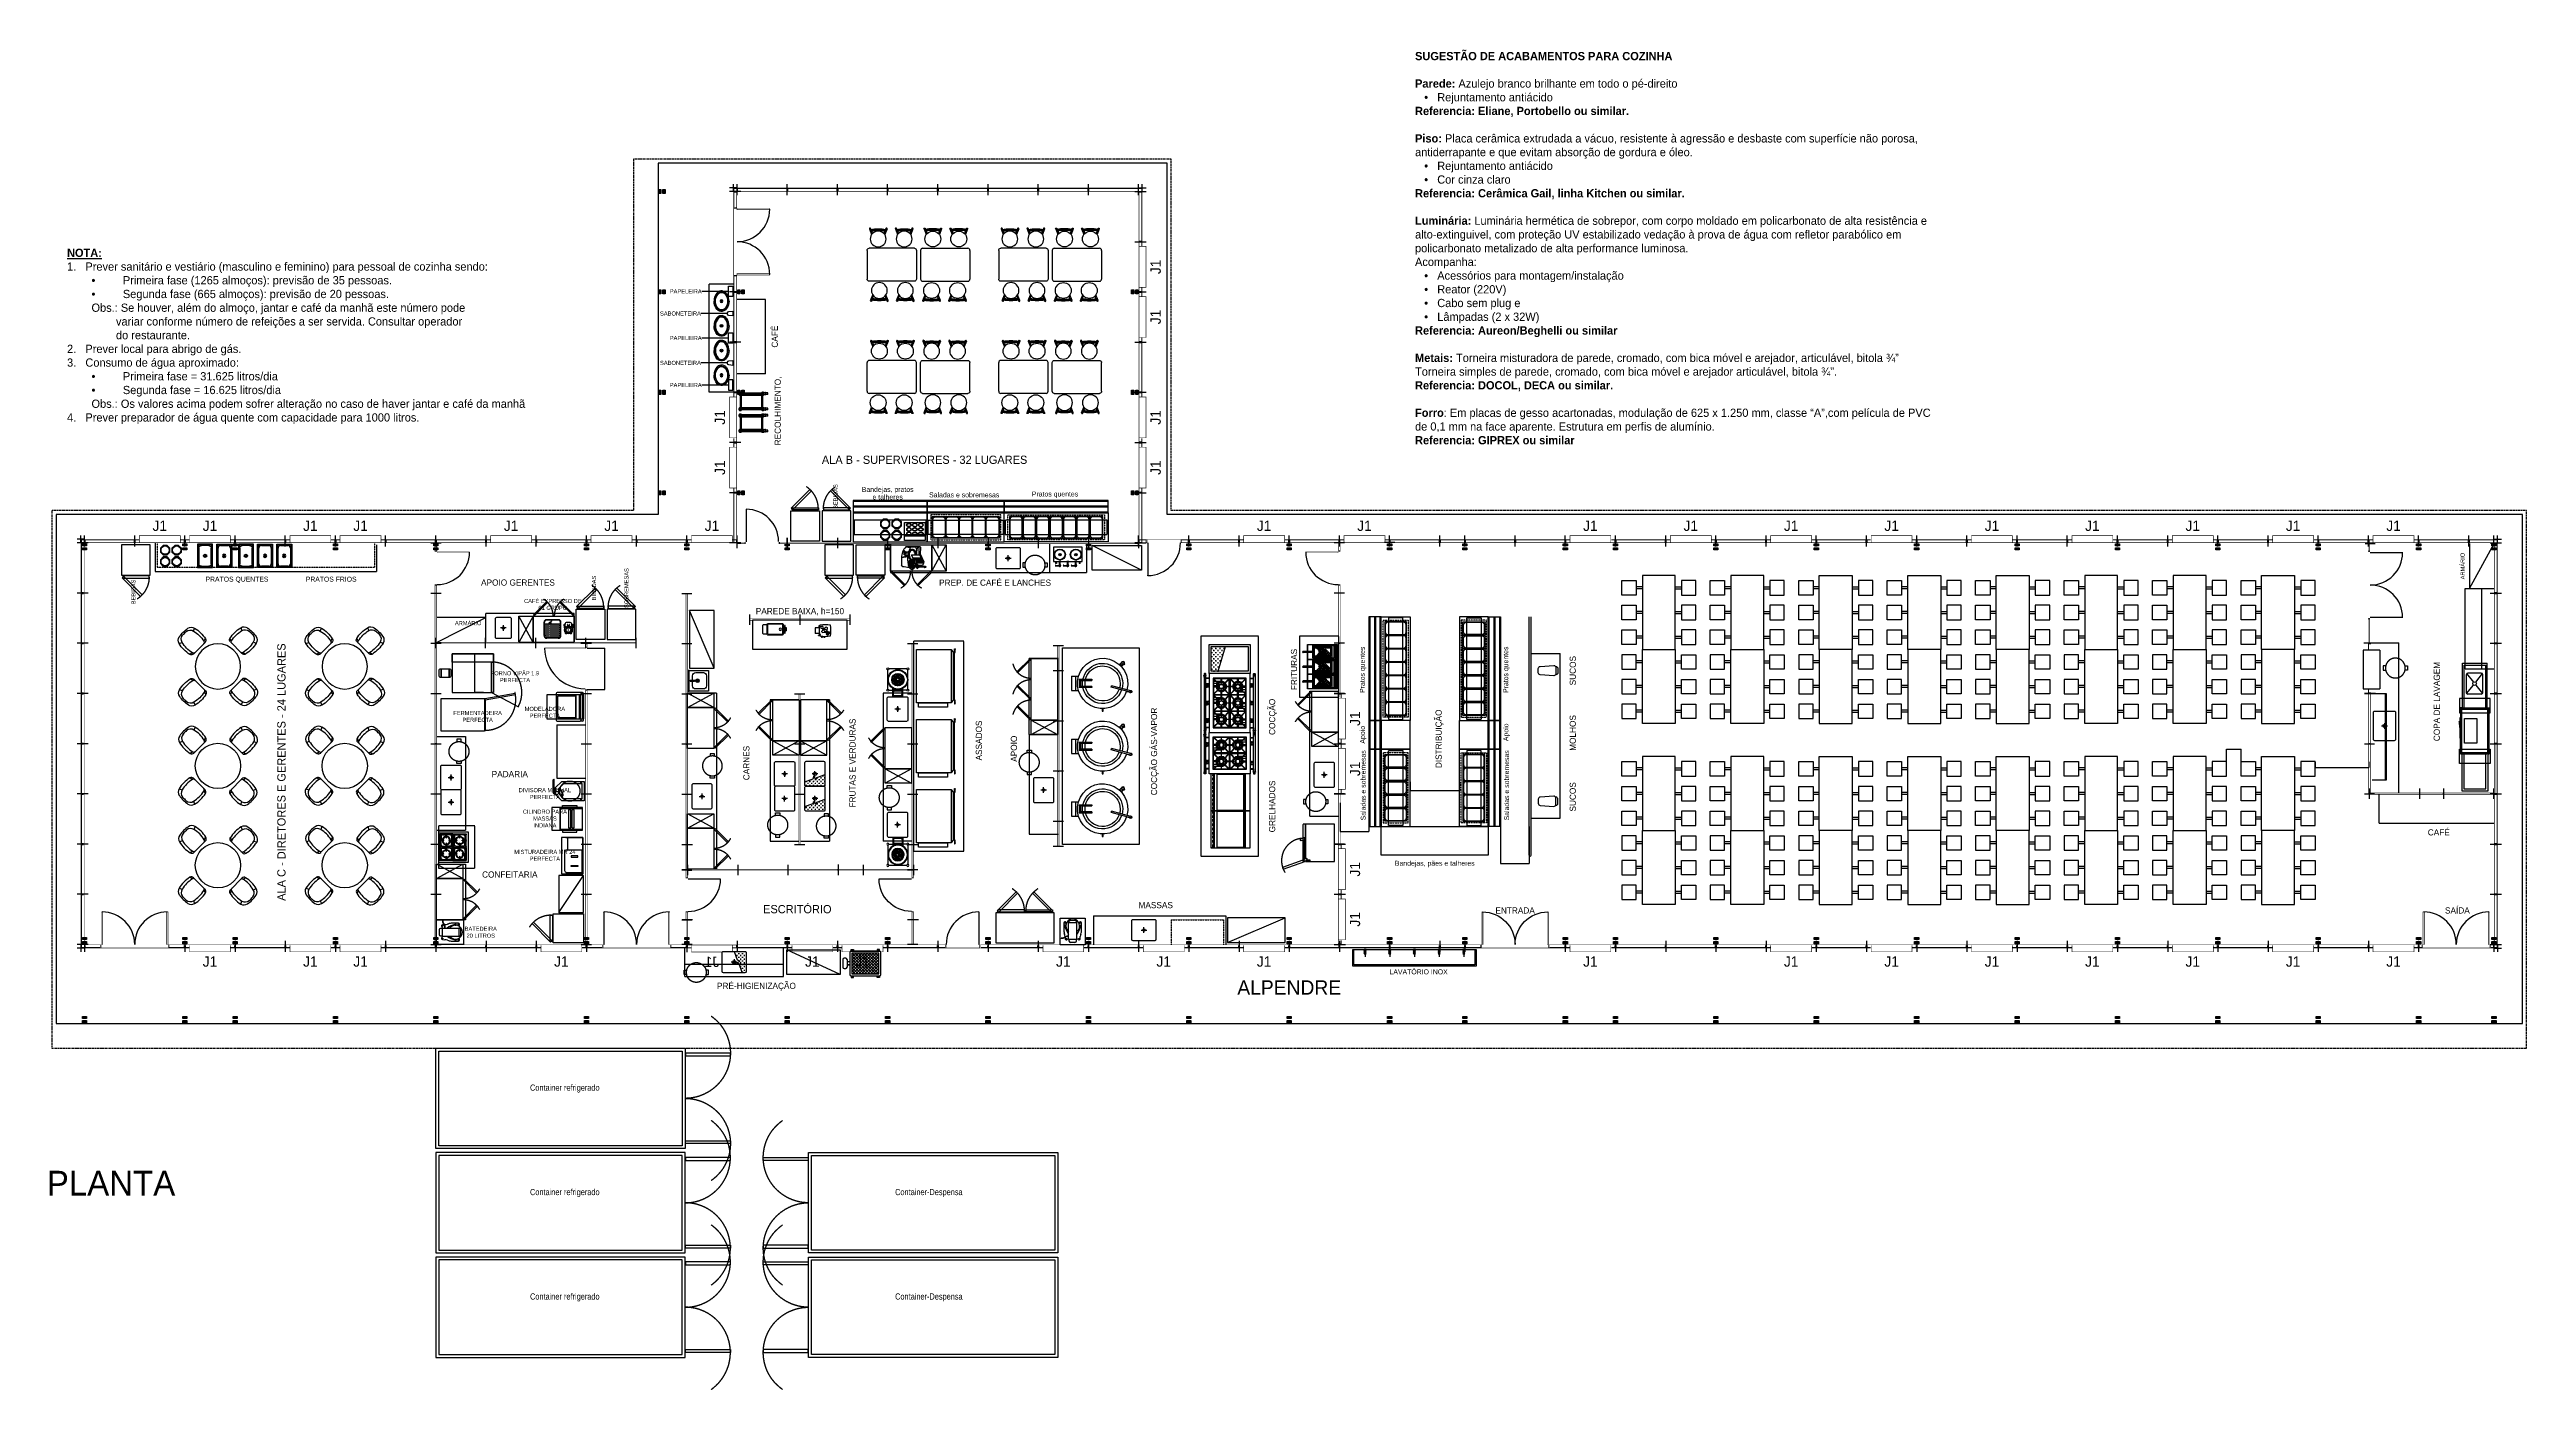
# Model space of a CAD drawing. Header units: millimetres. Extents: x -18806 to 201070, y -25046 to 92854.
# Drawn here: x -18806 to 41393, y 57665 to 90229 of the extents above; entities that cross this region are included whole.
import ezdxf
from ezdxf.enums import TextEntityAlignment as Align

# ---------------------------------------------------------------- set-up
doc = ezdxf.new("R2010")
doc.units = ezdxf.units.MM
doc.header["$LTSCALE"] = 50
for name, pattern in [('DASHDOT', [1, 0.5, -0.25, 0, -0.25]), ('DASHED', [0.75, 0.5, -0.25]), ('HIDDEN', [0.375, 0.25, -0.125]), ('HIDDEN2', [0.1875, 0.125, -0.0625])]:
    doc.linetypes.add(name, pattern=pattern)
for name, color, linetype in [('9-LAYOUT', 8, 'Continuous'), ('HD1', 1, 'Continuous'), ('LAYA', 8, 'Continuous'), ('LAYC', 4, 'Continuous'), ('LAYF', 4, 'Continuous'), ('LAYH', 7, 'Continuous'), ('MÓVEIS', 1, 'Continuous'), ('P1', 1, 'Continuous'), ('PILARES', 5, 'Continuous'), ('SAN', 7, 'Continuous'), ('SOB', 8, 'HIDDEN2'), ('TEXTO', 7, 'Continuous'), ('TEXTO_LEGENDA', 7, 'Continuous')]:
    doc.layers.add(name, color=color, linetype=linetype)
doc.layers.add('EQUIP', color=8, linetype='Continuous', lineweight=20)
doc.styles.add('2', font='stylu.ttf', dxfattribs={"height": 0.35})
doc.styles.add('3', font='stylu.ttf', dxfattribs={"height": 0.6})
doc.styles.add('arial', font='ARIAL.TTF')
doc.styles.add('HP', font='ARIAL.TTF', dxfattribs={"height": 0.15})
doc.styles.add('L1', font='txt', dxfattribs={"height": 0.18})
doc.styles.add('Técnica', font='technic_.ttf', dxfattribs={"height": 0.12})
doc.dimstyles.new('RB', dxfattribs={"dimscale": 0, "dimtxt": 0.15, "dimasz": 0.15, "dimexe": 0.15, "dimexo": 0.2, "dimgap": 0.05, "dimtad": 1, "dimzin": 1, "dimtxsty": 'arial', "dimcen": 0.09, "dimclrd": 7, "dimclre": 7, "dimclrt": 7, "dimadec": 1, "dimazin": 0, "dimtfac": 1, "dimtofl": 0, "dimtmove": 2, "dimatfit": 2, "dimfxl": 0, "dimarcsym": 0})

msp = doc.modelspace()

# ---------------------------------------------------------------- texts
at = {"color": 7, "style": '2'}
for s, height, p in [('CAFÉ', 150, (-1105.616, 83252.211)), ('RECOLHIMENTO,', 150, (-1033.821, 81446.625)), ('BEBIDAS', 100, (346.305, 79364.789)), ('ARMÁRIO', 100, (39890.181, 77676.228)), ('BEBIDAS', 100, (-16717.262, 77047.555)), ('BEBIDAS', 100, (-5523.244, 77140.894)), ('SOBREMESAS', 100, (-4735.302, 77140.894)), ('ALA C - DIRETORES E GERENTES - 24 LUGARES', 200, (-13070.924, 72668.124)), ('FRITURAS', 150, (11514.18, 75161.529)), ('SUCOS', 150, (18289.187, 75134.43)), ('COPA DE LAVAGEM', 150, (39288.245, 74384.166)), ('COCÇÃO GÁS-VAPOR', 150, (8112.32, 73170.378)), ('COCÇÃO', 150, (10982.302, 74011.369)), ('DISTRIBUIÇÃO', 150, (15028.941, 73477.064)), ('MOLHOS', 150, (18289.187, 73619.966)), ('FRUTAS E VERDURAS', 150, (783.953, 72889.176)), ('ASSADOS', 150, (3855.16, 73436.266)), ('APOIO', 150, (4706.592, 73236.85)), ('CARNES', 150, (-1795.439, 72889.176)), ('GRELHADOS', 150, (10982.302, 71833.418)), ('SUCOS', 150, (18289.187, 72066.316))]:
    msp.add_text(s, height=height, rotation=90, dxfattribs=at).set_placement(p, align=Align.CENTER)
at = {"color": 7}
for s, height, style, p in [('ALA B - SUPERVISORES - 32 LUGARES', 200, '2', (2460.829, 80159.217)), ('PRATOS QUENTES', 120, '2', (-14250.478, 77297.654)), ('PRATOS FRIOS', 120, '2', (-11961.306, 77297.654)), ('APOIO GERENTES', 150, '2', (-7421.579, 77200.442)), ('PREP. DE CAFÉ E LANCHES', 150, '2', (4174.525, 77197.649)), ('PAREDE BAIXA, h=150', 150, '2', (-568.746, 76505.82)), ('PADARIA', 150, '2', (-7619.853, 72544.204)), ('CAFÉ', 150, '2', (39262.371, 71128.905)), ('CONFEITARIA', 150, '2', (-7619.853, 70104.14)), ('ESCRITÓRIO', 200, '3', (-632.331, 69237.836)), ('MASSAS', 150, '2', (8078.457, 69361.144)), ('ENTRADA', 150, '2', (16813.062, 69231.41)), ('SAÍDA', 150, '2', (39714.318, 69231.41)), ('PRÉ-HIGIENIZAÇÃO', 150, '2', (-1625.235, 67397.961)), ('ALPENDRE', 350, '2', (11323.062, 67258.228))]:
    msp.add_text(s, height=height, dxfattribs=dict(at, style=style)).set_placement(p, align=Align.CENTER)
at = {"color": 1, "style": '3'}
msp.add_text('PLANTA', height=600, dxfattribs=at).set_placement((-18871.938, 62378.228))
at = {"color": 7, "char_height": 100, "width": 1521.44949, "attachment_point": 2, "style": '2'}
for s, insert in [('CAFÉ EXPRESSO DE 01 GRUPO', (-6574.028, 76877.347)), ('ARMÁRIO', (-8631.477, 76339.186)), ('FORNO VIPÃP 1.9\\PPERFECTA', (-7494.935, 75121.145)), ('FERMENTADEIRA\\PPERFECTA', (-8401.488, 74155.805)), ('MODELADORA\\PPERFECTA', (-6766.892, 74254.78)), ('DIVISORA MANUAL\\PPERFECTA', (-6766.892, 72279.538)), ('CILINDRO PARA MASSAS\\PINDIANA', (-6766.892, 71756.454)), ('MISTURADEIRA MR 24\\PPERFECTA', (-6766.892, 70779.553)), ('BATEDEIRA \\P20 LITROS', (-8325.391, 68910.915))]:
    msp.add_mtext(s, dxfattribs=dict(at, insert=insert))
at = {"layer": 'LAYC', "char_height": 200, "width": 12524.74085, "attachment_point": 1, "style": '2'}
for s, insert in [('{\\fStylus BT|b1|i0|c0|p34;\\C7;SUGESTÃO DE ACABAMENTOS PARA COZINHA\\P\\PParede:\\fStylus BT|b0|i0|c0|p34; Azulejo branco brilhante em todo o pé-direito\\P\\fSymbol|b0|i0|c2|p18;   ·   \\fStylus BT|b0|i0|c0|p34;Rejuntamento antiácido\\P\\fStylus BT|b1|i0|c0|p34;Referencia: Eliane, Portobello ou similar.\\P\\fStylus BT|b0|i0|c0|p34;\\P\\fStylus BT|b1|i0|c0|p34;Piso:\\fStylus BT|b0|i0|c0|p34; Placa cerâmica extrudada a vácuo, resistente à agressão e desbaste com superfície não porosa, antiderrapante e que evitam absorção de gordura e óleo. \\P\\fSymbol|b0|i0|c2|p18;   ·   \\fStylus BT|b0|i0|c0|p34;Rejuntamento antiácido\\P\\fSymbol|b0|i0|c2|p18;   ·   \\fStylus BT|b0|i0|c0|p34;Cor cinza claro\\P\\fStylus BT|b1|i0|c0|p34;Referencia: Cerâmica Gail, linha Kitchen ou similar.\\P\\fStylus BT|b0|i0|c0|p34;\\P\\fStylus BT|b1|i0|c0|p34;Luminária:\\fStylus BT|b0|i0|c0|p34; Luminária hermética de sobrepor, com corpo moldado em policarbonato de alta resistência e alto-extinguivel, com proteção UV estabilizado vedação à prova de água com refletor parabólico em policarbonato metalizado de alta performance luminosa.\\PAcompanha:\\P\\fSymbol|b0|i0|c2|p18;   ·   \\fStylus BT|b0|i0|c0|p34;Acessórios para montagem/instalação\\P\\fSymbol|b0|i0|c2|p18;   ·   \\fStylus BT|b0|i0|c0|p34;Reator (220V)\\P\\fSymbol|b0|i0|c2|p18;   ·   \\fStylus BT|b0|i0|c0|p34;Cabo sem plug e \\P\\fSymbol|b0|i0|c2|p18;   ·   \\fStylus BT|b0|i0|c0|p34;Lâmpadas (2 x 32W)\\P\\fStylus BT|b1|i0|c0|p34;Referencia: Aureon/Beghelli ou similar\\P\\fStylus BT|b0|i0|c0|p34;\\P\\fStylus BT|b1|i0|c0|p34;Metais:\\fStylus BT|b0|i0|c0|p34; Torneira misturadora de parede, cromado, com bica móvel e arejador, articulável, bitola ¾”\\PTorneira simples de parede, cromado, com bica móvel e arejador articulável, bitola ¾”.\\P\\fStylus BT|b1|i0|c0|p34;Referencia: DOCOL, DECA ou similar. \\P\\fStylus BT|b0|i0|c0|p34;\\P\\fStylus BT|b1|i0|c0|p34;Forro\\fStylus BT|b0|i0|c0|p34;: Em placas de gesso acartonadas, modulação de 625 x 1.250 mm, classe “A”,com película de PVC de 0,1 mm na face aparente. Estrutura em perfis de alumínio.\\P\\fStylus BT|b1|i0|c0|p34;Referencia: GIPREX ou similar}', (14381.181, 90170.346)), ('{\\fStylus BT|b1|i0|c0|p34;\\L\\C7;NOTA:\\fStylus BT|b0|i0|c0|p34;\\l \\P1.   Prever sanitário e vestiário (masculino e feminino) para pessoal de cozinha sendo:\\P\\fSymbol|b0|i0|c2|p18;        ·         \\fStylus BT|b0|i0|c0|p34;Primeira fase (1265 almoços): previsão de 35 pessoas.\\P\\fSymbol|b0|i0|c2|p18;        ·         \\fStylus BT|b0|i0|c0|p34;Segunda fase (665 almoços): previsão de 20 pessoas.\\P        Obs.: Se houver, além do almoço, jantar e café da manhã este número pode\\P                variar conforme número de refeições a ser servida. Consultar operador\\P                do restaurante.\\P2.   Prever local para abrigo de gás.\\P3.   Consumo de água aproximado:\\P\\fSymbol|b0|i0|c2|p18;        ·         \\fStylus BT|b0|i0|c0|p34;Primeira fase = 31.625 litros/dia\\P\\fSymbol|b0|i0|c2|p18;        ·         \\fStylus BT|b0|i0|c0|p34;Segunda fase = 16.625 litros/dia\\P        Obs.: Os valores acima podem sofrer alteração no caso de haver jantar e café da manhã\\P4.   Prever preparador de água quente com capacidade para 1000 litros.}', (-18380.562, 85388.827))]:
    msp.add_mtext(s, dxfattribs=dict(at, insert=insert))
at = {"layer": 'LAYC', "color": 7, "char_height": 100, "attachment_point": 6, "style": 'arial'}
for s, insert in [('PAPELEIRA', (-2956.239, 84352.091)), ('SABONETEIRA', (-2976.239, 83813.506)), ('PAPELEIRA', (-2956.239, 83217.445)), ('SABONETEIRA', (-2976.239, 82613.506)), ('PAPELEIRA', (-2956.239, 82074.921))]:
    msp.add_mtext(s, dxfattribs=dict(at, insert=insert))
at = {"layer": 'TEXTO', "char_height": 150, "width": 5978.52077, "attachment_point": 2, "style": 'Técnica'}
for insert in [(2564.71, 62537.272), (2564.71, 59999.272)]:
    msp.add_mtext('Container-Despensa', dxfattribs=dict(at, insert=insert))
at = {"layer": 'TEXTO_LEGENDA', "style": 'HP'}
for s, p in [('Bandejas, pratos', (1563.926, 79523.501)), ('Saladas e sobremesas', (3424.475, 79408.88)), ('Pratos quentes', (5631.123, 79408.88)), ('e talheres', (1563.926, 79355.168))]:
    msp.add_text(s, height=120, dxfattribs=at).set_placement(p, align=Align.MIDDLE)
for s, p in [('Pratos quentes', (13118.467, 75155.33)), ('Pratos quentes', (16603.656, 75155.33)), ('Apoio', (13118.467, 73575.778)), ('Apoio', (16603.656, 73634.961)), ('Saladas e sobremesas', (13118.467, 72347.169)), ('Saladas e sobremesas', (16603.656, 72347.169))]:
    msp.add_text(s, height=120, rotation=90, dxfattribs=at).set_placement(p, align=Align.MIDDLE)
at = {"layer": 'TEXTO_LEGENDA', "char_height": 120, "width": 2394.74816, "attachment_point": 2, "style": 'HP'}
for s, insert in [('{\\fArial|b0|i0|c238|p34;Bandejas, }pães{\\fArial|b0|i0|c238|p34; e talheres }', (14861.062, 70513.569)), ('LAVATÓRIO INOX', (14467.907, 67873.631))]:
    msp.add_mtext(s, dxfattribs=dict(at, insert=insert))

# ---------------------------------------------------------------- blocks, each defined once
blk = doc.blocks.new('C1')
at = {"color": 24}
for p, q in [((0, 0), (0.18, 0)), ((0, 0), (0, -0.18)), ((0.09, 0), (0.09, -0.18)), ((0, -0.09), (0.18, -0.09))]:
    blk.add_line(p, q, dxfattribs=at)
at = {"color": 170, "const_width": 0.026}
blk.add_lwpolyline([(0, -0.077), (0.077, -0.077), (0.077, 0)], dxfattribs=at)
at = {"style": 'L1', "flags": 3}
blk.add_attdef('BLOCO', (-0.018, 0.09), '', height=0.18, dxfattribs=at)
blk = doc.blocks.new('j1')
at = {"color": 24}
for p, q in [((0, 0.09), (0, -0.18)), ((1.22, 0.09), (1.22, -0.18))]:
    blk.add_line(p, q, dxfattribs=at)
at = {"color": 24, "const_width": 0.014}
blk.add_lwpolyline([(0, -0.007), (1.22, -0.007)], dxfattribs=at)
at = {"color": 170, "const_width": 0.026}
for points in [[(0.013, -0.016), (0.013, -0.077), (0.105, -0.077)], [(1.115, -0.077), (1.207, -0.077), (1.207, -0.016)]]:
    blk.add_lwpolyline(points, dxfattribs=at)
at = {"color": 7, "const_width": 0.014}
blk.add_lwpolyline([(0.113, -0.016), (0.113, -0.177), (1.107, -0.177), (1.107, -0.016)], dxfattribs=at)
at = {"color": 7, "style": '2'}
blk.add_text('J1', height=0.25, dxfattribs=at).set_placement((0.61, -0.415), align=Align.MIDDLE)
at = {"style": 'L1', "flags": 3}
blk.add_attdef('BLOCO', (0, 0.199), '', height=0.18, dxfattribs=at)
blk = doc.blocks.new('f1')
at = {"color": 24}
for p, q in [((0, 0.09), (0, -0.18)), ((1.22, 0.09), (1.22, -0.18))]:
    blk.add_line(p, q, dxfattribs=at)
at = {"color": 24, "const_width": 0.014}
blk.add_lwpolyline([(0, -0.007), (1.22, -0.007)], dxfattribs=at)
at = {"color": 170, "const_width": 0.026}
blk.add_lwpolyline([(0.013, -0.016), (0.013, -0.077), (1.207, -0.077), (1.207, -0.016)], dxfattribs=at)
at = {"style": 'L1', "flags": 3}
blk.add_attdef('BLOCO', (0, 0.224), '', height=0.18, dxfattribs=at)
blk = doc.blocks.new('pilar')
for p, q in [((-0.05, 0.17), (0.05, 0.17)), ((-0.05, 0.12), (-0.05, 0.17)), ((0.05, 0.12), (-0.05, 0.12)), ((-0.05, 0.07), (0.05, 0.07)), ((-0.05, 0.02), (-0.05, 0.07)), ((0.05, 0.02), (-0.05, 0.02)), ((0.05, 0.17), (0.05, 0.12)), ((0.05, 0.07), (0.05, 0.02))]:
    blk.add_line(p, q)
for points in [[(0.05, 0.12), (-0.05, 0.12), (0.05, 0.17), (-0.05, 0.17)], [(0.05, 0.02), (-0.05, 0.02), (0.05, 0.07), (-0.05, 0.07)]]:
    blk.add_solid(points)
at = {"style": 'L1', "flags": 3}
blk.add_attdef('BLOCO', (0, -0.305), '', height=0.18, dxfattribs=at)
blk = doc.blocks.new('dp1e')
at = {"color": 24}
for p, q in [((0, 0.09), (0, -0.18)), ((1.83, 0.09), (1.83, -0.18))]:
    blk.add_line(p, q, dxfattribs=at)
at = {"color": 7, "const_width": 0.014}
for points in [[(0.136, 0.793), (0.136, 0), (0.108, 0), (0.108, 0.793)], [(1.694, 0.793), (1.694, 0), (1.722, 0), (1.722, 0.793)], [(0.101, -0.007), (0.08, -0.007), (0.08, -0.083), (0.101, -0.083)], [(1.729, -0.007), (1.75, -0.007), (1.75, -0.083), (1.729, -0.083)]]:
    blk.add_lwpolyline(points, close=True, dxfattribs=at)
at = {"color": 24, "const_width": 0.014}
for points in [[(0.071, -0.007), (0, -0.007)], [(1.759, -0.007), (1.83, -0.007)]]:
    blk.add_lwpolyline(points, dxfattribs=at)
at = {"color": 170, "const_width": 0.026}
for points in [[(0.071, -0.077), (0.013, -0.077), (0.013, -0.016)], [(1.759, -0.077), (1.817, -0.077), (1.817, -0.016)]]:
    blk.add_lwpolyline(points, dxfattribs=at)
at = {"color": 7, "const_width": 0.014}
blk.add_lwpolyline([(0.101, -0.083), (1.729, -0.083)], dxfattribs=at)
at = {"color": 7}
for centre, start, end in [((0.122, 0), 0, 90), ((1.708, 0), 90, 180)]:
    blk.add_arc(centre, 0.793, start, end, dxfattribs=at)
at = {"style": 'L1', "flags": 3}
blk.add_attdef('BLOCO', (0, 0.915), '', height=0.18, dxfattribs=at)
blk = doc.blocks.new('f2')
at = {"color": 24}
for p, q in [((0, 0.09), (0, -0.18)), ((0.61, 0.09), (0.61, -0.18))]:
    blk.add_line(p, q, dxfattribs=at)
at = {"color": 24, "const_width": 0.014}
blk.add_lwpolyline([(0, -0.007), (0.61, -0.007)], dxfattribs=at)
at = {"color": 170, "const_width": 0.026}
blk.add_lwpolyline([(0.013, -0.016), (0.013, -0.077), (0.597, -0.077), (0.597, -0.016)], dxfattribs=at)
at = {"style": 'L1', "flags": 3}
blk.add_attdef('BLOCO', (-0.019, 0.194), '', height=0.18, dxfattribs=at)
blk = doc.blocks.new('j1a')
at = {"color": 24}
for p, q in [((0, 0.09), (0, -0.18)), ((1.22, 0.09), (1.22, -0.18))]:
    blk.add_line(p, q, dxfattribs=at)
at = {"color": 24, "const_width": 0.014}
blk.add_lwpolyline([(0, -0.007), (1.22, -0.007)], dxfattribs=at)
at = {"color": 170, "const_width": 0.026}
for points in [[(0.013, -0.016), (0.013, -0.077), (0.105, -0.077)], [(1.115, -0.077), (1.207, -0.077), (1.207, -0.016)]]:
    blk.add_lwpolyline(points, dxfattribs=at)
at = {"color": 7, "const_width": 0.014}
blk.add_lwpolyline([(0.113, -0.016), (0.113, -0.177), (1.107, -0.177), (1.107, -0.016)], dxfattribs=at)
at = {"color": 7, "style": '2'}
blk.add_text('J1', height=0.25, rotation=180, dxfattribs=at).set_placement((0.61, -0.415), align=Align.MIDDLE)
at = {"style": 'L1', "flags": 3}
blk.add_attdef('BLOCO', (0, 0.199), '', height=0.18, dxfattribs=at)
blk = doc.blocks.new('if11')
at = {"color": 24}
for p, q in [((0, -0.125), (0, 0.125)), ((1.22, -0.125), (1.22, 0.125))]:
    blk.add_line(p, q, dxfattribs=at)
at = {"color": 3, "const_width": 0.014}
blk.add_lwpolyline([(1.22, 0.018), (0, 0.018)], dxfattribs=at)
at = {"color": 24, "const_width": 0.014}
blk.add_lwpolyline([(0.007, 0.008), (0.007, -0.018), (1.213, -0.018), (1.213, 0.011)], dxfattribs=at)
at = {"style": 'L1', "flags": 3}
blk.add_attdef('BLOCO', (0, 0.305), '', height=0.18, dxfattribs=at)
blk = doc.blocks.new('dp11')
at = {"color": 24}
for p, q in [((0, 0.09), (0, -0.18)), ((2.44, 0.09), (2.44, -0.18))]:
    blk.add_line(p, q, dxfattribs=at)
at = {"color": 7, "const_width": 0.014}
for points in [[(0.441, 0.793), (0.441, 0), (0.413, 0), (0.413, 0.793)], [(1.999, 0.793), (1.999, 0), (2.027, 0), (2.027, 0.793)], [(0.406, -0.007), (0.385, -0.007), (0.385, -0.083), (0.406, -0.083)], [(2.034, -0.007), (2.055, -0.007), (2.055, -0.083), (2.034, -0.083)]]:
    blk.add_lwpolyline(points, close=True, dxfattribs=at)
at = {"color": 3, "const_width": 0.014}
for points in [[(0.376, -0.007), (0, -0.007)], [(2.064, -0.007), (2.44, -0.007)]]:
    blk.add_lwpolyline(points, dxfattribs=at)
at = {"color": 170, "const_width": 0.026}
for points in [[(0.376, -0.077), (0.013, -0.077), (0.013, -0.016)], [(2.064, -0.077), (2.427, -0.077), (2.427, -0.016)]]:
    blk.add_lwpolyline(points, dxfattribs=at)
at = {"color": 7, "const_width": 0.014}
blk.add_lwpolyline([(0.406, -0.083), (2.034, -0.083)], dxfattribs=at)
at = {"color": 7}
for centre, start, end in [((0.427, 0), 0, 90), ((2.013, 0), 90, 180)]:
    blk.add_arc(centre, 0.793, start, end, dxfattribs=at)
at = {"style": 'L1', "flags": 3}
blk.add_attdef('BLOCO', (0, 0.915), '', height=0.18, dxfattribs=at)
blk = doc.blocks.new('j11')
at = {"color": 24}
for p, q in [((0, 0.09), (0, -0.18)), ((1.22, 0.09), (1.22, -0.18))]:
    blk.add_line(p, q, dxfattribs=at)
at = {"color": 3, "const_width": 0.014}
blk.add_lwpolyline([(0, -0.007), (1.22, -0.007)], dxfattribs=at)
at = {"color": 170, "const_width": 0.026}
for points in [[(0.013, -0.016), (0.013, -0.077), (0.105, -0.077)], [(1.115, -0.077), (1.207, -0.077), (1.207, -0.016)]]:
    blk.add_lwpolyline(points, dxfattribs=at)
at = {"color": 7, "const_width": 0.014}
blk.add_lwpolyline([(0.113, -0.016), (0.113, -0.177), (1.107, -0.177), (1.107, -0.016)], dxfattribs=at)
at = {"color": 7, "style": '2'}
blk.add_text('J1', height=0.25, dxfattribs=at).set_placement((0.61, -0.415), align=Align.MIDDLE)
at = {"style": 'L1', "flags": 3}
blk.add_attdef('BLOCO', (0, 0.199), '', height=0.18, dxfattribs=at)
blk = doc.blocks.new('dp1')
at = {"color": 24}
for p, q in [((0, 0.09), (0, -0.18)), ((2.44, 0.09), (2.44, -0.18))]:
    blk.add_line(p, q, dxfattribs=at)
at = {"color": 7, "const_width": 0.014}
for points in [[(0.441, 0.793), (0.441, 0), (0.413, 0), (0.413, 0.793)], [(1.999, 0.793), (1.999, 0), (2.027, 0), (2.027, 0.793)], [(0.406, -0.007), (0.385, -0.007), (0.385, -0.083), (0.406, -0.083)], [(2.034, -0.007), (2.055, -0.007), (2.055, -0.083), (2.034, -0.083)]]:
    blk.add_lwpolyline(points, close=True, dxfattribs=at)
at = {"color": 24, "const_width": 0.014}
for points in [[(0.376, -0.007), (0, -0.007)], [(2.064, -0.007), (2.44, -0.007)]]:
    blk.add_lwpolyline(points, dxfattribs=at)
at = {"color": 170, "const_width": 0.026}
for points in [[(0.376, -0.077), (0.013, -0.077), (0.013, -0.016)], [(2.064, -0.077), (2.427, -0.077), (2.427, -0.016)]]:
    blk.add_lwpolyline(points, dxfattribs=at)
at = {"color": 7, "const_width": 0.014}
blk.add_lwpolyline([(0.406, -0.083), (2.034, -0.083)], dxfattribs=at)
at = {"color": 7}
for centre, start, end in [((0.427, 0), 0, 90), ((2.013, 0), 90, 180)]:
    blk.add_arc(centre, 0.793, start, end, dxfattribs=at)
at = {"style": 'L1', "flags": 3}
blk.add_attdef('BLOCO', (0, 0.915), '', height=0.18, dxfattribs=at)
blk = doc.blocks.new('ip1e1')
at = {"color": 24}
for p, q in [((0, -0.125), (0, 0.125)), ((1.22, -0.125), (1.22, 0.125))]:
    blk.add_line(p, q, dxfattribs=at)
at = {"color": 220, "const_width": 0.014}
blk.add_lwpolyline([(0.233, 0.818), (0.233, 0.032), (0.217, 0.032), (0.217, 0.818)], close=True, dxfattribs=at)
at = {"color": 3, "const_width": 0.014}
for points in [[(0, 0.018), (0.174, 0.018)], [(1.046, 0.018), (1.22, 0.018)]]:
    blk.add_lwpolyline(points, dxfattribs=at)
at = {"color": 24, "const_width": 0.014}
for points in [[(0.174, -0.018), (0.007, -0.018), (0.007, 0.008)], [(1.213, 0.011), (1.213, -0.018)], [(1.213, -0.018), (1.046, -0.018)]]:
    blk.add_lwpolyline(points, dxfattribs=at)
at = {"color": 7, "const_width": 0.014}
for points in [[(0.203, 0.018), (0.203, -0.018), (0.182, -0.018), (0.182, 0.018)], [(1.017, 0.018), (1.017, -0.018), (1.038, -0.018), (1.038, 0.018)]]:
    blk.add_lwpolyline(points, close=True, dxfattribs=at)
at = {"color": 220}
blk.add_arc((0.225, 0.032), 0.786, 0, 90, dxfattribs=at)
at = {"style": 'L1', "flags": 3}
blk.add_attdef('BLOCO', (0, 0.915), '', height=0.18, dxfattribs=at)
blk = doc.blocks.new('ip1d1')
at = {"color": 24}
for p, q in [((0, -0.125), (0, 0.125)), ((1.22, -0.125), (1.22, 0.125))]:
    blk.add_line(p, q, dxfattribs=at)
at = {"color": 40, "const_width": 0.014}
blk.add_lwpolyline([(0.987, 0.818), (0.987, 0.032), (1.003, 0.032), (1.003, 0.818)], close=True, dxfattribs=at)
at = {"color": 3, "const_width": 0.014}
for points in [[(0.174, 0.018), (0.007, 0.018), (0.007, -0.018)], [(1.22, 0.018), (1.046, 0.018)]]:
    blk.add_lwpolyline(points, dxfattribs=at)
at = {"color": 7, "const_width": 0.014}
for points in [[(0.203, 0.018), (0.203, -0.018), (0.182, -0.018), (0.182, 0.018)], [(1.017, 0.018), (1.017, -0.018), (1.038, -0.018), (1.038, 0.018)]]:
    blk.add_lwpolyline(points, close=True, dxfattribs=at)
at = {"color": 24, "const_width": 0.014}
for points in [[(1.046, -0.018), (1.213, -0.018), (1.213, 0.012)], [(0.007, -0.018), (0.174, -0.018)]]:
    blk.add_lwpolyline(points, dxfattribs=at)
at = {"color": 40}
blk.add_arc((0.995, 0.032), 0.786, 90, 180, dxfattribs=at)
at = {"style": 'L1', "flags": 3}
blk.add_attdef('BLOCO', (0, 0.915), '', height=0.18, dxfattribs=at)
blk = doc.blocks.new('f11')
at = {"color": 24}
for p, q in [((0, 0.09), (0, -0.18)), ((1.22, 0.09), (1.22, -0.18))]:
    blk.add_line(p, q, dxfattribs=at)
at = {"color": 3, "const_width": 0.014}
blk.add_lwpolyline([(0, -0.007), (1.22, -0.007)], dxfattribs=at)
at = {"color": 170, "const_width": 0.026}
blk.add_lwpolyline([(0.013, -0.016), (0.013, -0.077), (1.207, -0.077), (1.207, -0.016)], dxfattribs=at)
at = {"style": 'L1', "flags": 3}
blk.add_attdef('BLOCO', (0, 0.224), '', height=0.18, dxfattribs=at)
blk = doc.blocks.new('j1a1')
at = {"color": 24}
for p, q in [((0, 0.09), (0, -0.18)), ((1.22, 0.09), (1.22, -0.18))]:
    blk.add_line(p, q, dxfattribs=at)
at = {"color": 3, "const_width": 0.014}
blk.add_lwpolyline([(0, -0.007), (1.22, -0.007)], dxfattribs=at)
at = {"color": 170, "const_width": 0.026}
for points in [[(0.013, -0.016), (0.013, -0.077), (0.105, -0.077)], [(1.115, -0.077), (1.207, -0.077), (1.207, -0.016)]]:
    blk.add_lwpolyline(points, dxfattribs=at)
at = {"color": 7, "const_width": 0.014}
blk.add_lwpolyline([(0.113, -0.016), (0.113, -0.177), (1.107, -0.177), (1.107, -0.016)], dxfattribs=at)
at = {"color": 7, "style": '2'}
blk.add_text('J1', height=0.25, rotation=180, dxfattribs=at).set_placement((0.61, -0.415), align=Align.MIDDLE)
at = {"style": 'L1', "flags": 3}
blk.add_attdef('BLOCO', (0, 0.199), '', height=0.18, dxfattribs=at)
blk = doc.blocks.new('f21')
at = {"color": 24}
for p, q in [((0, 0.09), (0, -0.18)), ((0.61, 0.09), (0.61, -0.18))]:
    blk.add_line(p, q, dxfattribs=at)
at = {"color": 3, "const_width": 0.014}
blk.add_lwpolyline([(0, -0.007), (0.61, -0.007)], dxfattribs=at)
at = {"color": 170, "const_width": 0.026}
blk.add_lwpolyline([(0.013, -0.016), (0.013, -0.077), (0.597, -0.077), (0.597, -0.016)], dxfattribs=at)
at = {"style": 'L1', "flags": 3}
blk.add_attdef('BLOCO', (-0.019, 0.194), '', height=0.18, dxfattribs=at)
blk = doc.blocks.new('p1d1')
at = {"color": 24}
for p, q in [((0, 0.09), (0, -0.18)), ((1.22, 0.09), (1.22, -0.18))]:
    blk.add_line(p, q, dxfattribs=at)
at = {"color": 40, "const_width": 0.014}
blk.add_lwpolyline([(0.982, 0.793), (0.982, 0), (1.01, 0), (1.01, 0.793)], close=True, dxfattribs=at)
at = {"color": 3, "const_width": 0.014}
for points in [[(0, -0.007), (0.173, -0.007)], [(1.047, -0.007), (1.22, -0.007)]]:
    blk.add_lwpolyline(points, dxfattribs=at)
at = {"color": 170, "const_width": 0.026}
for points in [[(0.013, -0.016), (0.013, -0.077), (0.173, -0.077)], [(1.047, -0.077), (1.207, -0.077), (1.207, -0.016)]]:
    blk.add_lwpolyline(points, dxfattribs=at)
at = {"color": 7, "const_width": 0.014}
for points in [[(0.203, -0.007), (0.182, -0.007), (0.182, -0.083), (0.203, -0.083)], [(1.017, -0.007), (1.038, -0.007), (1.038, -0.083), (1.017, -0.083)]]:
    blk.add_lwpolyline(points, close=True, dxfattribs=at)
blk.add_lwpolyline([(0.203, -0.083), (1.017, -0.083)], dxfattribs=at)
at = {"color": 40}
blk.add_arc((0.996, 0), 0.793, 90, 180, dxfattribs=at)
at = {"style": 'L1', "flags": 3}
blk.add_attdef('BLOCO', (0, 0.915), '', height=0.18, dxfattribs=at)
blk = doc.blocks.new('CAGLS300')
at = {"layer": 'LAYA'}
for p, q in [((-0.101, 0.566), (0.101, 0.566)), ((-0.101, 0.566), (-0.101, 0.265)), ((-0.101, 0.265), (-0.071, 0.265)), ((-0.071, 0.566), (-0.071, 0.265)), ((-0.071, 0.535), (0.071, 0.535)), ((0.071, 0.265), (0.071, 0.566)), ((0.071, 0.265), (0.101, 0.265)), ((0.101, 0.265), (0.101, 0.566)), ((0.612, 0.012), (0.673, 0.012)), ((0.673, 0.012), (0.673, -0.012)), ((-0.51, -0.461), (-0.47, -0.42)), ((-0.499, -0.496), (-0.499, -0.496)), ((-0.479, -0.528), (-0.478, -0.528)), ((-0.468, -0.538), (-0.478, -0.528)), ((-0.473, -0.418), (-0.431, -0.459)), ((-0.472, -0.415), (-0.461, -0.403)), ((-0.472, -0.418), (-0.423, -0.468)), ((-0.47, -0.42), (-0.47, -0.42)), ((-0.456, -0.526), (-0.468, -0.538)), ((-0.467, -0.515), (-0.465, -0.517)), ((-0.46, -0.521), (-0.466, -0.516)), ((-0.466, -0.516), (-0.456, -0.526)), ((-0.463, -0.508), (-0.423, -0.468)), ((-0.431, -0.459), (-0.427, -0.463)), ((-0.423, -0.468), (-0.42, -0.47)), ((-0.418, -0.47), (-0.406, -0.458)), ((-0.406, -0.456), (-0.406, -0.456)), ((0.181, -0.683), (0.056, -0.219)), ((0.061, -0.212), (0.083, -0.205)), ((0.215, -0.674), (0.091, -0.209)), ((0.195, -0.597), (0.215, -0.67)), ((0.673, -0.012), (0.612, -0.012))]:
    blk.add_line(p, q, dxfattribs=at)
for radius in [0.0373, 0.028]:
    blk.add_circle((-0.499, -0.496), radius, dxfattribs=at)
for centre, radius, start, end in [((0, 0), 0.488, 101.92531, 284.7297), ((0, 0), 0.426, 103.67753, 284.69069), ((0, -0.113), 0.601, 89.99932, 96.74139), ((0, -0.098), 0.525, 89.99898, 97.72201), ((0, -0.113), 0.601, 83.25861, 90.00067), ((0, -0.098), 0.525, 82.27799, 90.00101), ((0, 0), 0.488, 288.96619, 78.07469), ((0, 0), 0.426, 289.53969, 76.32247), ((-0.471, -0.417), 0.00186, 138.36646, 225), ((-0.419, -0.469), 0.00186, 225, 315), ((0.062, -0.218), 0.00622, 106.1233, 195), ((0.085, -0.211), 0.00622, 15, 106.1233), ((0.199, -0.68), 0.0311, 141.8699, 70.9442), ((0.198, -0.678), 0.018, 196.97493, 16.97493)]:
    blk.add_arc(centre, radius, start, end, dxfattribs=at)
at = {"layer": 'LAYC'}
for p, q in [((-0.174, 0.754), (0.174, 0.754)), ((-0.174, 0.754), (-0.174, 0.587)), ((-0.174, 0.661), (0.174, 0.661)), ((0.174, 0.754), (0.174, 0.585))]:
    blk.add_line(p, q, dxfattribs=at)
blk.add_arc((0, 0), 0.612, 288.15995, 284.78458, dxfattribs=at)
blk = doc.blocks.new('Fg_440')
at = {"layer": 'LAYA'}
for p, q in [((0.096, 1.12), (0.05, 1.12)), ((0.11, 0.871), (0.11, 0.71)), ((0.11, 0.69), (0.11, 0.529)), ((0.115, 1), (0.115, 1.08)), ((0.115, 0.705), (0.216, 0.705)), ((0.216, 0.695), (0.115, 0.695)), ((0.237, 0.756), (0.119, 0.874)), ((0.119, 0.526), (0.237, 0.644)), ((0.125, 1), (0.125, 1.08)), ((0.126, 0.881), (0.244, 0.763)), ((0.244, 0.637), (0.126, 0.519)), ((0.29, 0.89), (0.129, 0.89)), ((0.25, 1.067), (0.25, 1.064)), ((0.253, 1.067), (0.25, 1.067)), ((0.25, 1.064), (0.277, 1.064)), ((0.255, 1.036), (0.25, 1.033)), ((0.25, 1.016), (0.277, 1.016)), ((0.25, 1.013), (0.25, 1.016)), ((0.253, 1.013), (0.25, 1.013)), ((0.251, 1.011), (0.251, 1.01)), ((0.252, 1.067), (0.252, 1.08)), ((0.252, 1.046), (0.252, 1.064)), ((0.252, 1.016), (0.252, 1.029)), ((0.252, 1), (0.252, 1.008)), ((0.253, 1.067), (0.259, 1.067)), ((0.253, 1.029), (0.257, 1.033)), ((0.253, 1.013), (0.259, 1.013)), ((0.259, 1.008), (0.253, 1.008)), ((0.27, 1.047), (0.255, 1.036)), ((0.257, 1.033), (0.272, 1.044)), ((0.257, 1.01), (0.257, 1.011)), ((0.259, 1.067), (0.268, 1.067)), ((0.259, 1.013), (0.268, 1.013)), ((0.274, 1.008), (0.259, 1.008)), ((0.259, 1.008), (0.268, 1.008)), ((0.274, 1.067), (0.268, 1.067)), ((0.274, 1.013), (0.268, 1.013)), ((0.268, 1.008), (0.274, 1.008)), ((0.27, 1.047), (0.274, 1.051)), ((0.27, 1.01), (0.27, 1.011)), ((0.272, 1.044), (0.277, 1.047)), ((0.274, 1.067), (0.277, 1.067)), ((0.274, 1.013), (0.277, 1.013)), ((0.275, 1.067), (0.275, 1.08)), ((0.275, 1.051), (0.275, 1.064)), ((0.275, 1.016), (0.275, 1.034)), ((0.275, 1), (0.275, 1.008)), ((0.276, 1.011), (0.276, 1.01)), ((0.277, 1.067), (0.277, 1.064)), ((0.277, 1.013), (0.277, 1.016)), ((0.288, 0.825), (0.288, 0.89)), ((0.288, 0.759), (0.288, 0.795)), ((0.295, 0.784), (0.295, 0.885)), ((0.295, 0.515), (0.295, 0.616)), ((0.305, 0.885), (0.305, 0.784)), ((0.305, 0.616), (0.305, 0.515)), ((0.309, 1.067), (0.306, 1.067)), ((0.306, 1.067), (0.306, 1.064)), ((0.306, 1.064), (0.334, 1.064)), ((0.311, 1.036), (0.306, 1.033)), ((0.306, 1.013), (0.306, 1.016)), ((0.306, 1.016), (0.334, 1.016)), ((0.309, 1.013), (0.306, 1.013)), ((0.307, 1.011), (0.307, 1.01)), ((0.309, 1.067), (0.309, 1.08)), ((0.309, 1.067), (0.316, 1.067)), ((0.309, 1.046), (0.309, 1.064)), ((0.309, 1.029), (0.314, 1.033)), ((0.309, 1.016), (0.309, 1.029)), ((0.309, 1.013), (0.316, 1.013)), ((0.316, 1.008), (0.309, 1.008)), ((0.309, 1), (0.309, 1.008)), ((0.471, 0.89), (0.31, 0.89)), ((0.326, 1.047), (0.311, 1.036)), ((0.312, 0.825), (0.312, 0.89)), ((0.312, 0.759), (0.312, 0.795)), ((0.314, 1.033), (0.329, 1.044)), ((0.314, 1.01), (0.314, 1.011)), ((0.316, 1.067), (0.324, 1.067)), ((0.316, 1.013), (0.324, 1.013)), ((0.316, 1.008), (0.324, 1.008)), ((0.331, 1.008), (0.316, 1.008)), ((0.331, 1.067), (0.324, 1.067)), ((0.331, 1.013), (0.324, 1.013)), ((0.324, 1.008), (0.331, 1.008)), ((0.326, 1.047), (0.331, 1.051)), ((0.326, 1.01), (0.326, 1.011)), ((0.329, 1.044), (0.334, 1.047)), ((0.331, 1.067), (0.331, 1.08)), ((0.331, 1.067), (0.334, 1.067)), ((0.331, 1.051), (0.331, 1.064)), ((0.331, 1.016), (0.331, 1.034)), ((0.331, 1.013), (0.334, 1.013)), ((0.331, 1), (0.331, 1.008)), ((0.333, 1.011), (0.333, 1.01)), ((0.334, 1.067), (0.334, 1.064)), ((0.334, 1.013), (0.334, 1.016)), ((0.356, 0.763), (0.474, 0.881)), ((0.474, 0.519), (0.356, 0.637)), ((0.481, 0.874), (0.363, 0.756)), ((0.363, 0.644), (0.481, 0.526)), ((0.375, 0.81), (0.375, 0.89)), ((0.384, 0.705), (0.485, 0.705)), ((0.485, 0.695), (0.384, 0.695)), ((0.425, 0.832), (0.425, 0.89)), ((0.425, 0.705), (0.425, 0.818)), ((0.49, 0.71), (0.49, 0.871)), ((0.49, 0.529), (0.49, 0.69)), ((0.51, 0.871), (0.51, 0.71)), ((0.51, 0.69), (0.51, 0.529)), ((0.515, 0.705), (0.616, 0.705)), ((0.616, 0.695), (0.515, 0.695)), ((0.637, 0.756), (0.519, 0.874)), ((0.519, 0.526), (0.637, 0.644)), ((0.526, 0.881), (0.644, 0.763)), ((0.644, 0.637), (0.526, 0.519)), ((0.69, 0.89), (0.529, 0.89)), ((0.678, 1.067), (0.678, 1.064)), ((0.681, 1.067), (0.678, 1.067)), ((0.678, 1.064), (0.705, 1.064)), ((0.683, 1.036), (0.678, 1.033)), ((0.678, 1.016), (0.705, 1.016)), ((0.678, 1.013), (0.678, 1.016)), ((0.681, 1.013), (0.678, 1.013)), ((0.679, 1.011), (0.679, 1.01)), ((0.68, 1.067), (0.68, 1.08)), ((0.68, 1.046), (0.68, 1.064)), ((0.68, 1.016), (0.68, 1.029)), ((0.68, 1), (0.68, 1.008)), ((0.681, 1.067), (0.687, 1.067)), ((0.681, 1.029), (0.686, 1.033)), ((0.681, 1.013), (0.687, 1.013)), ((0.687, 1.008), (0.681, 1.008)), ((0.698, 1.047), (0.683, 1.036)), ((0.685, 1.01), (0.685, 1.011)), ((0.686, 1.033), (0.701, 1.044)), ((0.687, 1.067), (0.696, 1.067)), ((0.687, 1.013), (0.696, 1.013)), ((0.702, 1.008), (0.687, 1.008)), ((0.687, 1.008), (0.696, 1.008)), ((0.688, 0.825), (0.688, 0.89)), ((0.688, 0.759), (0.688, 0.795)), ((0.695, 0.784), (0.695, 0.885)), ((0.695, 0.515), (0.695, 0.616)), ((0.702, 1.067), (0.696, 1.067)), ((0.702, 1.013), (0.696, 1.013)), ((0.696, 1.008), (0.702, 1.008)), ((0.698, 1.047), (0.702, 1.051)), ((0.698, 1.01), (0.698, 1.011)), ((0.701, 1.044), (0.705, 1.047)), ((0.702, 1.067), (0.705, 1.067)), ((0.702, 1.013), (0.705, 1.013)), ((0.703, 1.067), (0.703, 1.08)), ((0.703, 1.051), (0.703, 1.064)), ((0.703, 1.016), (0.703, 1.034)), ((0.703, 1), (0.703, 1.008)), ((0.704, 1.011), (0.704, 1.01)), ((0.705, 1.067), (0.705, 1.064)), ((0.705, 1.013), (0.705, 1.016)), ((0.705, 0.885), (0.705, 0.784)), ((0.705, 0.616), (0.705, 0.515)), ((0.871, 0.89), (0.71, 0.89)), ((0.712, 0.825), (0.712, 0.89)), ((0.712, 0.759), (0.712, 0.795)), ((0.738, 1.067), (0.735, 1.067)), ((0.735, 1.067), (0.735, 1.064)), ((0.735, 1.064), (0.762, 1.064)), ((0.739, 1.036), (0.735, 1.033)), ((0.735, 1.013), (0.735, 1.016)), ((0.735, 1.016), (0.762, 1.016)), ((0.738, 1.013), (0.735, 1.013)), ((0.736, 1.011), (0.736, 1.01)), ((0.737, 1.067), (0.737, 1.08)), ((0.737, 1.046), (0.737, 1.064)), ((0.737, 1.016), (0.737, 1.029)), ((0.737, 1), (0.737, 1.008)), ((0.738, 1.067), (0.744, 1.067)), ((0.738, 1.029), (0.742, 1.033)), ((0.738, 1.013), (0.744, 1.013)), ((0.744, 1.008), (0.738, 1.008)), ((0.754, 1.047), (0.739, 1.036)), ((0.742, 1.033), (0.757, 1.044)), ((0.742, 1.01), (0.742, 1.011)), ((0.744, 1.067), (0.753, 1.067)), ((0.744, 1.013), (0.753, 1.013)), ((0.744, 1.008), (0.753, 1.008)), ((0.759, 1.008), (0.744, 1.008)), ((0.759, 1.067), (0.753, 1.067)), ((0.759, 1.013), (0.753, 1.013)), ((0.753, 1.008), (0.759, 1.008)), ((0.754, 1.047), (0.759, 1.051)), ((0.755, 1.01), (0.755, 1.011)), ((0.756, 0.763), (0.874, 0.881)), ((0.874, 0.519), (0.756, 0.637)), ((0.757, 1.044), (0.762, 1.047)), ((0.759, 1.067), (0.762, 1.067)), ((0.759, 1.013), (0.762, 1.013)), ((0.76, 1.067), (0.76, 1.08)), ((0.76, 1.051), (0.76, 1.064)), ((0.76, 1.016), (0.76, 1.034)), ((0.76, 1), (0.76, 1.008)), ((0.761, 1.011), (0.761, 1.01)), ((0.762, 1.067), (0.762, 1.064)), ((0.762, 1.013), (0.762, 1.016)), ((0.881, 0.874), (0.763, 0.756)), ((0.763, 0.644), (0.881, 0.526)), ((0.775, 0.81), (0.775, 0.89)), ((0.784, 0.705), (0.885, 0.705)), ((0.885, 0.695), (0.784, 0.695)), ((0.825, 0.832), (0.825, 0.89)), ((0.825, 0.705), (0.825, 0.818)), ((0.875, 1), (0.875, 1.08)), ((0.881, 1.08), (0.95, 1.08)), ((0.885, 1), (0.885, 1.08)), ((0.89, 0.71), (0.89, 0.871)), ((0.89, 0.529), (0.89, 0.69)), ((0.904, 1.12), (0.95, 1.12)), ((0.11, 0.471), (0.11, 0.31)), ((0.11, 0.29), (0.11, 0.129)), ((0.115, 0.305), (0.216, 0.305)), ((0.216, 0.295), (0.115, 0.295)), ((0.115, 0), (0.115, -0.08)), ((0.237, 0.356), (0.119, 0.474)), ((0.119, 0.126), (0.237, 0.244)), ((0.125, 0), (0.125, -0.08)), ((0.126, 0.481), (0.244, 0.363)), ((0.244, 0.237), (0.126, 0.119)), ((0.129, 0.51), (0.29, 0.51)), ((0.29, 0.49), (0.129, 0.49)), ((0.129, 0.11), (0.29, 0.11)), ((0.175, 0.295), (0.175, 0.182)), ((0.175, 0.168), (0.175, 0.11)), ((0.221, 0), (0.221, -0.008)), ((0.225, 0.19), (0.225, 0.11)), ((0.243, 0), (0.243, -0.008)), ((0.277, 0), (0.277, -0.008)), ((0.288, 0.241), (0.288, 0.205)), ((0.288, 0.175), (0.288, 0.11)), ((0.295, 0.384), (0.295, 0.485)), ((0.295, 0.115), (0.295, 0.216)), ((0.3, 0), (0.3, -0.008)), ((0.305, 0.485), (0.305, 0.384)), ((0.305, 0.216), (0.305, 0.115)), ((0.31, 0.51), (0.471, 0.51)), ((0.471, 0.49), (0.31, 0.49)), ((0.31, 0.11), (0.471, 0.11)), ((0.312, 0.241), (0.312, 0.205)), ((0.312, 0.175), (0.312, 0.11)), ((0.356, 0.363), (0.474, 0.481)), ((0.474, 0.119), (0.356, 0.237)), ((0.481, 0.474), (0.363, 0.356)), ((0.363, 0.244), (0.481, 0.126)), ((0.384, 0.305), (0.485, 0.305)), ((0.485, 0.295), (0.384, 0.295)), ((0.49, 0.31), (0.49, 0.471)), ((0.49, 0.129), (0.49, 0.29)), ((0.51, 0.471), (0.51, 0.31)), ((0.51, 0.29), (0.51, 0.129)), ((0.515, 0.305), (0.616, 0.305)), ((0.616, 0.295), (0.515, 0.295)), ((0.637, 0.356), (0.519, 0.474)), ((0.519, 0.126), (0.637, 0.244)), ((0.526, 0.481), (0.644, 0.363)), ((0.644, 0.237), (0.526, 0.119)), ((0.529, 0.51), (0.69, 0.51)), ((0.69, 0.49), (0.529, 0.49)), ((0.529, 0.11), (0.69, 0.11)), ((0.575, 0.295), (0.575, 0.182)), ((0.575, 0.168), (0.575, 0.11)), ((0.625, 0.19), (0.625, 0.11)), ((0.688, 0.241), (0.688, 0.205)), ((0.688, 0.175), (0.688, 0.11)), ((0.695, 0.384), (0.695, 0.485)), ((0.695, 0.115), (0.695, 0.216)), ((0.7, 0), (0.7, -0.008)), ((0.705, 0.485), (0.705, 0.384)), ((0.705, 0.216), (0.705, 0.115)), ((0.71, 0.51), (0.871, 0.51)), ((0.871, 0.49), (0.71, 0.49)), ((0.71, 0.11), (0.871, 0.11)), ((0.712, 0.241), (0.712, 0.205)), ((0.712, 0.175), (0.712, 0.11)), ((0.722, 0), (0.722, -0.008)), ((0.756, 0.363), (0.874, 0.481)), ((0.874, 0.119), (0.756, 0.237)), ((0.757, 0), (0.757, -0.008)), ((0.881, 0.474), (0.763, 0.356)), ((0.763, 0.244), (0.881, 0.126)), ((0.779, 0), (0.779, -0.008)), ((0.784, 0.305), (0.885, 0.305)), ((0.885, 0.295), (0.784, 0.295)), ((0.875, 0), (0.875, -0.08)), ((0.885, 0), (0.885, -0.08)), ((0.89, 0.31), (0.89, 0.471)), ((0.89, 0.129), (0.89, 0.29)), ((0.096, -0.12), (0.05, -0.12)), ((0.218, -0.013), (0.218, -0.016)), ((0.222, -0.013), (0.218, -0.013)), ((0.218, -0.016), (0.246, -0.016)), ((0.218, -0.064), (0.246, -0.064)), ((0.218, -0.067), (0.218, -0.064)), ((0.222, -0.067), (0.218, -0.067)), ((0.223, -0.036), (0.219, -0.033)), ((0.22, -0.011), (0.22, -0.01)), ((0.221, -0.016), (0.221, -0.029)), ((0.221, -0.046), (0.221, -0.064)), ((0.221, -0.067), (0.221, -0.08)), ((0.228, -0.008), (0.222, -0.008)), ((0.222, -0.013), (0.228, -0.013)), ((0.222, -0.029), (0.226, -0.033)), ((0.222, -0.067), (0.228, -0.067)), ((0.238, -0.047), (0.223, -0.036)), ((0.226, -0.01), (0.226, -0.011)), ((0.226, -0.033), (0.241, -0.044)), ((0.228, -0.008), (0.237, -0.008)), ((0.243, -0.008), (0.228, -0.008)), ((0.228, -0.013), (0.237, -0.013)), ((0.228, -0.067), (0.237, -0.067)), ((0.237, -0.008), (0.243, -0.008)), ((0.243, -0.013), (0.237, -0.013)), ((0.243, -0.067), (0.237, -0.067)), ((0.238, -0.047), (0.243, -0.051)), ((0.239, -0.01), (0.239, -0.011)), ((0.241, -0.044), (0.246, -0.047)), ((0.243, -0.013), (0.246, -0.013)), ((0.243, -0.016), (0.243, -0.034)), ((0.243, -0.051), (0.243, -0.064)), ((0.243, -0.067), (0.246, -0.067)), ((0.243, -0.067), (0.243, -0.08)), ((0.245, -0.011), (0.245, -0.01)), ((0.246, -0.013), (0.246, -0.016)), ((0.246, -0.067), (0.246, -0.064)), ((0.278, -0.013), (0.275, -0.013)), ((0.275, -0.013), (0.275, -0.016)), ((0.275, -0.016), (0.302, -0.016)), ((0.28, -0.036), (0.275, -0.033)), ((0.275, -0.067), (0.275, -0.064)), ((0.275, -0.064), (0.302, -0.064)), ((0.278, -0.067), (0.275, -0.067)), ((0.276, -0.011), (0.276, -0.01)), ((0.277, -0.016), (0.277, -0.029)), ((0.277, -0.046), (0.277, -0.064)), ((0.277, -0.067), (0.277, -0.08)), ((0.284, -0.008), (0.278, -0.008)), ((0.278, -0.013), (0.284, -0.013)), ((0.278, -0.029), (0.283, -0.033)), ((0.278, -0.067), (0.284, -0.067)), ((0.295, -0.047), (0.28, -0.036)), ((0.282, -0.01), (0.282, -0.011)), ((0.283, -0.033), (0.298, -0.044)), ((0.299, -0.008), (0.284, -0.008)), ((0.284, -0.008), (0.293, -0.008)), ((0.284, -0.013), (0.293, -0.013)), ((0.284, -0.067), (0.293, -0.067)), ((0.293, -0.008), (0.299, -0.008)), ((0.299, -0.013), (0.293, -0.013)), ((0.299, -0.067), (0.293, -0.067)), ((0.295, -0.01), (0.295, -0.011)), ((0.295, -0.047), (0.299, -0.051)), ((0.298, -0.044), (0.302, -0.047)), ((0.299, -0.013), (0.302, -0.013)), ((0.299, -0.067), (0.302, -0.067)), ((0.3, -0.016), (0.3, -0.034)), ((0.3, -0.051), (0.3, -0.064)), ((0.3, -0.067), (0.3, -0.08)), ((0.301, -0.011), (0.301, -0.01)), ((0.302, -0.013), (0.302, -0.016)), ((0.302, -0.067), (0.302, -0.064)), ((0.701, -0.013), (0.697, -0.013)), ((0.697, -0.013), (0.697, -0.016)), ((0.697, -0.016), (0.725, -0.016)), ((0.697, -0.067), (0.697, -0.064)), ((0.697, -0.064), (0.725, -0.064)), ((0.701, -0.067), (0.697, -0.067)), ((0.702, -0.036), (0.698, -0.033)), ((0.699, -0.011), (0.699, -0.01)), ((0.7, -0.016), (0.7, -0.029)), ((0.7, -0.046), (0.7, -0.064)), ((0.7, -0.067), (0.7, -0.08)), ((0.707, -0.008), (0.701, -0.008)), ((0.701, -0.013), (0.707, -0.013)), ((0.701, -0.029), (0.705, -0.033)), ((0.701, -0.067), (0.707, -0.067)), ((0.717, -0.047), (0.702, -0.036)), ((0.705, -0.01), (0.705, -0.011)), ((0.705, -0.033), (0.72, -0.044)), ((0.722, -0.008), (0.707, -0.008)), ((0.707, -0.008), (0.716, -0.008)), ((0.707, -0.013), (0.716, -0.013)), ((0.707, -0.067), (0.716, -0.067)), ((0.716, -0.008), (0.722, -0.008)), ((0.722, -0.013), (0.716, -0.013)), ((0.722, -0.067), (0.716, -0.067)), ((0.717, -0.047), (0.722, -0.051)), ((0.718, -0.01), (0.718, -0.011)), ((0.72, -0.044), (0.725, -0.047)), ((0.722, -0.013), (0.725, -0.013)), ((0.722, -0.016), (0.722, -0.034)), ((0.722, -0.051), (0.722, -0.064)), ((0.722, -0.067), (0.722, -0.08)), ((0.722, -0.067), (0.725, -0.067)), ((0.724, -0.011), (0.724, -0.01)), ((0.725, -0.013), (0.725, -0.016)), ((0.725, -0.067), (0.725, -0.064)), ((0.754, -0.013), (0.754, -0.016)), ((0.757, -0.013), (0.754, -0.013)), ((0.754, -0.016), (0.782, -0.016)), ((0.759, -0.036), (0.754, -0.033)), ((0.754, -0.064), (0.782, -0.064)), ((0.754, -0.067), (0.754, -0.064)), ((0.757, -0.067), (0.754, -0.067)), ((0.755, -0.011), (0.755, -0.01)), ((0.763, -0.008), (0.757, -0.008)), ((0.757, -0.013), (0.763, -0.013)), ((0.757, -0.016), (0.757, -0.029)), ((0.757, -0.029), (0.762, -0.033)), ((0.757, -0.046), (0.757, -0.064)), ((0.757, -0.067), (0.763, -0.067)), ((0.757, -0.067), (0.757, -0.08)), ((0.774, -0.047), (0.759, -0.036)), ((0.761, -0.01), (0.761, -0.011)), ((0.762, -0.033), (0.777, -0.044)), ((0.763, -0.008), (0.772, -0.008)), ((0.778, -0.008), (0.763, -0.008)), ((0.763, -0.013), (0.772, -0.013)), ((0.763, -0.067), (0.772, -0.067)), ((0.772, -0.008), (0.778, -0.008)), ((0.778, -0.013), (0.772, -0.013)), ((0.778, -0.067), (0.772, -0.067)), ((0.774, -0.01), (0.774, -0.011)), ((0.774, -0.047), (0.778, -0.051)), ((0.777, -0.044), (0.781, -0.047)), ((0.778, -0.013), (0.782, -0.013)), ((0.778, -0.067), (0.782, -0.067)), ((0.779, -0.016), (0.779, -0.034)), ((0.779, -0.051), (0.779, -0.064)), ((0.779, -0.067), (0.779, -0.08)), ((0.78, -0.011), (0.78, -0.01)), ((0.782, -0.013), (0.782, -0.016)), ((0.782, -0.067), (0.782, -0.064)), ((0.881, -0.08), (0.95, -0.08)), ((0.904, -0.12), (0.95, -0.12))]:
    blk.add_line(p, q, dxfattribs=at)
for points in [[(0.04, 1.08), (0, 1.08), (0, 1.12), (0.04, 1.12)], [(0.05, 1.12), (0.95, 1.12)], [(0.95, 1.08), (0.05, 1.08)], [(0.96, 1.08), (1, 1.08), (1, 1.12), (0.96, 1.12)], [(0.04, -0.08), (0, -0.08), (0, -0.12), (0.04, -0.12)], [(0.95, -0.08), (0.05, -0.08)], [(0.05, -0.12), (0.95, -0.12)], [(0.96, -0.08), (1, -0.08), (1, -0.12), (0.96, -0.12)]]:
    blk.add_lwpolyline(points, dxfattribs=at)
for points in [[(0.05, 1.075), (0.05, 1.125), (0.04, 1.125), (0.04, 1.075)], [(0.5, 0.5), (0.5, 0.9), (0.1, 0.9), (0.1, 0.5)], [(0.9, 0.5), (0.9, 0.9), (0.5, 0.9), (0.5, 0.5)], [(0.95, 1.075), (0.95, 1.125), (0.96, 1.125), (0.96, 1.075)], [(0.1, 0.5), (0.1, 0.1), (0.5, 0.1), (0.5, 0.5)], [(0.5, 0.5), (0.5, 0.1), (0.9, 0.1), (0.9, 0.5)], [(0.05, -0.075), (0.05, -0.125), (0.04, -0.125), (0.04, -0.075)], [(0.95, -0.075), (0.95, -0.125), (0.96, -0.125), (0.96, -0.075)]]:
    blk.add_lwpolyline(points, close=True, dxfattribs=at)
for centre, radius in [((0.3, 0.7), 0.06), ((0.3, 0.7), 0.05), ((0.263, 1.053), 0.00289), ((0.263, 1.027), 0.00289), ((0.263, 1.053), 0.00089), ((0.263, 1.027), 0.00089), ((0.32, 1.053), 0.00289), ((0.32, 1.027), 0.00289), ((0.32, 1.053), 0.00089), ((0.32, 1.027), 0.00089), ((0.7, 0.7), 0.06), ((0.7, 0.7), 0.05), ((0.692, 1.053), 0.00289), ((0.692, 1.027), 0.00289), ((0.692, 1.053), 0.00089), ((0.692, 1.027), 0.00089), ((0.748, 1.053), 0.00289), ((0.748, 1.027), 0.00289), ((0.748, 1.053), 0.00089), ((0.748, 1.027), 0.00089), ((0.3, 0.3), 0.06), ((0.3, 0.3), 0.05), ((0.7, 0.3), 0.06), ((0.7, 0.3), 0.05), ((0.232, -0.027), 0.00289), ((0.232, -0.053), 0.00289), ((0.232, -0.027), 0.00089), ((0.232, -0.053), 0.00089), ((0.289, -0.027), 0.00289), ((0.289, -0.053), 0.00289), ((0.289, -0.027), 0.00089), ((0.289, -0.053), 0.00089), ((0.711, -0.027), 0.00289), ((0.711, -0.053), 0.00289), ((0.711, -0.027), 0.00089), ((0.711, -0.053), 0.00089), ((0.768, -0.027), 0.00289), ((0.768, -0.053), 0.00289), ((0.768, -0.027), 0.00089), ((0.768, -0.053), 0.00089)]:
    blk.add_circle(centre, radius, dxfattribs=at)
for centre, radius, start, end in [((0.115, 0.871), 0.005, 45, 180), ((0.115, 0.71), 0.005, 180, 270), ((0.115, 0.69), 0.005, 90, 180), ((0.129, 0.885), 0.005, 90, 225), ((0.3, 0.7), 0.125, 137.29244, 177.70756), ((0.3, 0.7), 0.125, 182.29244, 222.70756), ((0.3, 0.7), 0.115, 137.49191, 177.50809), ((0.3, 0.7), 0.115, 182.49191, 222.50809), ((0.3, 0.7), 0.095, 138.01696, 176.98304), ((0.3, 0.7), 0.095, 183.01696, 221.98304), ((0.3, 0.7), 0.125, 92.29244, 132.70756), ((0.3, 0.7), 0.125, 227.29244, 267.70756), ((0.216, 0.7), 0.005, 270, 90), ((0.3, 0.7), 0.115, 92.49191, 132.50809), ((0.3, 0.7), 0.115, 227.49191, 267.50809), ((0.3, 0.7), 0.095, 93.01696, 131.98304), ((0.3, 0.7), 0.095, 228.01696, 266.98304), ((0.241, 0.759), 0.005, 225, 45), ((0.241, 0.641), 0.005, 315, 135), ((0.251, 1.031), 0.002, 126.98715, 215.80255), ((0.263, 1.04), 0.0172, 215.80255, 218.17174), ((0.252, 1.031), 0.002, 218.17174, 306.98715), ((0.263, 1.04), 0.0129, 102.89577, 257.10423), ((0.253, 1.011), 0.002, 90, 180), ((0.253, 1.01), 0.002, 180, 270), ((0.263, 1.04), 0.00831, 53.16394, 200.81036), ((0.256, 1.035), 0.002, 34.04831, 126.98715), ((0.255, 1.011), 0.002, 0, 90), ((0.255, 1.01), 0.002, 270, 0), ((0.256, 1.034), 0.002, 306.98715, 35.92454), ((0.259, 1.011), 0.002, 90, 180), ((0.259, 1.01), 0.002, 180, 270), ((0.272, 1.045), 0.0172, 214.04831, 215.92454), ((0.263, 1.04), 0.00831, 233.16394, 20.81036), ((0.263, 1.04), 0.0129, 282.89577, 77.10423), ((0.268, 1.011), 0.002, 0, 90), ((0.268, 1.01), 0.002, 270, 0), ((0.271, 1.046), 0.002, 126.98715, 218.48729), ((0.256, 1.034), 0.0172, 36.61212, 38.48729), ((0.271, 1.045), 0.002, 216.61212, 306.98715), ((0.272, 1.011), 0.002, 90, 180), ((0.272, 1.01), 0.002, 180, 270), ((0.275, 1.049), 0.002, 38.17174, 126.98715), ((0.274, 1.011), 0.002, 0, 90), ((0.274, 1.01), 0.002, 270, 0), ((0.263, 1.04), 0.0172, 35.80255, 38.17174), ((0.276, 1.049), 0.002, 306.98715, 35.80255), ((0.29, 0.885), 0.005, 0, 90), ((0.3, 0.784), 0.005, 180, 0), ((0.3, 0.616), 0.005, 0, 180), ((0.31, 0.885), 0.005, 90, 180), ((0.3, 0.7), 0.125, 47.29244, 87.70756), ((0.3, 0.7), 0.115, 47.49191, 87.50809), ((0.3, 0.7), 0.095, 48.01696, 86.98304), ((0.3, 0.7), 0.095, 273.01696, 311.98304), ((0.3, 0.7), 0.115, 272.49191, 312.50809), ((0.3, 0.7), 0.125, 272.29244, 312.70756), ((0.308, 1.031), 0.002, 126.98715, 215.80255), ((0.32, 1.04), 0.0172, 215.80255, 218.17174), ((0.308, 1.031), 0.002, 218.17174, 306.98715), ((0.32, 1.04), 0.0129, 102.89577, 257.10423), ((0.309, 1.011), 0.002, 90, 180), ((0.309, 1.01), 0.002, 180, 270), ((0.312, 1.035), 0.002, 34.04831, 126.98715), ((0.32, 1.04), 0.00831, 53.16394, 200.81036), ((0.312, 1.011), 0.002, 0, 90), ((0.312, 1.01), 0.002, 270, 0), ((0.328, 1.045), 0.0172, 214.04831, 215.92454), ((0.313, 1.034), 0.002, 306.98715, 35.92454), ((0.316, 1.011), 0.002, 90, 180), ((0.316, 1.01), 0.002, 180, 270), ((0.32, 1.04), 0.00831, 233.16394, 20.81036), ((0.32, 1.04), 0.0129, 282.89577, 77.10423), ((0.324, 1.011), 0.002, 0, 90), ((0.324, 1.01), 0.002, 270, 0), ((0.327, 1.046), 0.002, 126.98715, 218.48729), ((0.312, 1.034), 0.0172, 36.61212, 38.48729), ((0.328, 1.045), 0.002, 216.61212, 306.98715), ((0.328, 1.011), 0.002, 90, 180), ((0.328, 1.01), 0.002, 180, 270), ((0.332, 1.049), 0.002, 38.17174, 126.98715), ((0.331, 1.011), 0.002, 0, 90), ((0.331, 1.01), 0.002, 270, 0), ((0.32, 1.04), 0.0172, 35.80255, 38.17174), ((0.332, 1.049), 0.002, 306.98715, 35.80255), ((0.359, 0.759), 0.005, 135, 315), ((0.359, 0.641), 0.005, 45, 225), ((0.37, 0.81), 0.005, 237.42103, 0), ((0.3, 0.7), 0.095, 3.01696, 41.98304), ((0.3, 0.7), 0.095, 318.01696, 356.98304), ((0.384, 0.7), 0.005, 90, 270), ((0.3, 0.7), 0.115, 2.49191, 42.50809), ((0.3, 0.7), 0.115, 317.49191, 357.50809), ((0.3, 0.7), 0.125, 2.29244, 42.70756), ((0.3, 0.7), 0.125, 317.29244, 357.70756), ((0.471, 0.885), 0.005, 315, 90), ((0.485, 0.871), 0.005, 0, 135), ((0.485, 0.71), 0.005, 270, 0), ((0.485, 0.69), 0.005, 0, 90), ((0.515, 0.871), 0.005, 45, 180), ((0.515, 0.71), 0.005, 180, 270), ((0.515, 0.69), 0.005, 90, 180), ((0.529, 0.885), 0.005, 90, 225), ((0.7, 0.7), 0.125, 137.29244, 177.70756), ((0.7, 0.7), 0.125, 182.29244, 222.70756), ((0.7, 0.7), 0.115, 137.49191, 177.50809), ((0.7, 0.7), 0.115, 182.49191, 222.50809), ((0.7, 0.7), 0.095, 138.01696, 176.98304), ((0.7, 0.7), 0.095, 183.01696, 221.98304), ((0.7, 0.7), 0.125, 92.29244, 132.70756), ((0.7, 0.7), 0.125, 227.29244, 267.70756), ((0.616, 0.7), 0.005, 270, 90), ((0.7, 0.7), 0.115, 92.49191, 132.50809), ((0.7, 0.7), 0.115, 227.49191, 267.50809), ((0.7, 0.7), 0.095, 93.01696, 131.98304), ((0.7, 0.7), 0.095, 228.01696, 266.98304), ((0.641, 0.759), 0.005, 225, 45), ((0.641, 0.641), 0.005, 315, 135), ((0.679, 1.031), 0.002, 126.98715, 215.80255), ((0.692, 1.04), 0.0172, 215.80255, 218.17174), ((0.68, 1.031), 0.002, 218.17174, 306.98715), ((0.692, 1.04), 0.0129, 102.89577, 257.10423), ((0.681, 1.011), 0.002, 90, 180), ((0.681, 1.01), 0.002, 180, 270), ((0.692, 1.04), 0.00831, 53.16394, 200.81036), ((0.684, 1.035), 0.002, 34.04831, 126.98715), ((0.683, 1.011), 0.002, 0, 90), ((0.683, 1.01), 0.002, 270, 0), ((0.687, 1.011), 0.002, 90, 180), ((0.687, 1.01), 0.002, 180, 270), ((0.7, 1.045), 0.0172, 214.04831, 215.92454), ((0.685, 1.034), 0.002, 306.98715, 35.92454), ((0.692, 1.04), 0.00831, 233.16394, 20.81036), ((0.69, 0.885), 0.005, 0, 90), ((0.692, 1.04), 0.0129, 282.89577, 77.10423), ((0.7, 0.784), 0.005, 180, 0), ((0.7, 0.616), 0.005, 0, 180), ((0.696, 1.011), 0.002, 0, 90), ((0.696, 1.01), 0.002, 270, 0), ((0.699, 1.046), 0.002, 126.98715, 218.48729), ((0.684, 1.034), 0.0172, 36.61212, 38.48729), ((0.699, 1.045), 0.002, 216.61212, 306.98715), ((0.7, 1.011), 0.002, 90, 180), ((0.7, 1.01), 0.002, 180, 270), ((0.704, 1.049), 0.002, 38.17174, 126.98715), ((0.702, 1.011), 0.002, 0, 90), ((0.702, 1.01), 0.002, 270, 0), ((0.692, 1.04), 0.0172, 35.80255, 38.17174), ((0.704, 1.049), 0.002, 306.98715, 35.80255), ((0.71, 0.885), 0.005, 90, 180), ((0.7, 0.7), 0.125, 47.29244, 87.70756), ((0.7, 0.7), 0.115, 47.49191, 87.50809), ((0.7, 0.7), 0.095, 48.01696, 86.98304), ((0.7, 0.7), 0.095, 273.01696, 311.98304), ((0.7, 0.7), 0.115, 272.49191, 312.50809), ((0.7, 0.7), 0.125, 272.29244, 312.70756), ((0.736, 1.031), 0.002, 126.98715, 215.80255), ((0.748, 1.04), 0.0172, 215.80255, 218.17174), ((0.748, 1.04), 0.0129, 102.89577, 257.10423), ((0.736, 1.031), 0.002, 218.17174, 306.98715), ((0.738, 1.011), 0.002, 90, 180), ((0.738, 1.01), 0.002, 180, 270), ((0.741, 1.035), 0.002, 34.04831, 126.98715), ((0.748, 1.04), 0.00831, 53.16394, 200.81036), ((0.74, 1.011), 0.002, 0, 90), ((0.74, 1.01), 0.002, 270, 0), ((0.757, 1.045), 0.0172, 214.04831, 215.92454), ((0.741, 1.034), 0.002, 306.98715, 35.92454), ((0.744, 1.011), 0.002, 90, 180), ((0.744, 1.01), 0.002, 180, 270), ((0.748, 1.04), 0.00831, 233.16394, 20.81036), ((0.748, 1.04), 0.0129, 282.89577, 77.10423), ((0.753, 1.011), 0.002, 0, 90), ((0.753, 1.01), 0.002, 270, 0), ((0.756, 1.046), 0.002, 126.98715, 218.48729), ((0.741, 1.034), 0.0172, 36.61212, 38.48729), ((0.756, 1.045), 0.002, 216.61212, 306.98715), ((0.759, 0.759), 0.005, 135, 315), ((0.759, 0.641), 0.005, 45, 225), ((0.757, 1.011), 0.002, 90, 180), ((0.757, 1.01), 0.002, 180, 270), ((0.76, 1.049), 0.002, 38.17174, 126.98715), ((0.759, 1.011), 0.002, 0, 90), ((0.759, 1.01), 0.002, 270, 0), ((0.748, 1.04), 0.0172, 35.80255, 38.17174), ((0.761, 1.049), 0.002, 306.98715, 35.80255), ((0.77, 0.81), 0.005, 237.42103, 0), ((0.7, 0.7), 0.095, 3.01696, 41.98304), ((0.7, 0.7), 0.095, 318.01696, 356.98304), ((0.784, 0.7), 0.005, 90, 270), ((0.7, 0.7), 0.115, 2.49191, 42.50809), ((0.7, 0.7), 0.115, 317.49191, 357.50809), ((0.7, 0.7), 0.125, 2.29244, 42.70756), ((0.7, 0.7), 0.125, 317.29244, 357.70756), ((0.871, 0.885), 0.005, 315, 90), ((0.885, 0.871), 0.005, 0, 135), ((0.885, 0.71), 0.005, 270, 0), ((0.885, 0.69), 0.005, 0, 90), ((0.115, 0.529), 0.005, 180, 315), ((0.115, 0.471), 0.005, 45, 180), ((0.115, 0.31), 0.005, 180, 270), ((0.115, 0.29), 0.005, 90, 180), ((0.115, 0.129), 0.005, 180, 315), ((0.129, 0.515), 0.005, 135, 270), ((0.129, 0.485), 0.005, 90, 225), ((0.129, 0.115), 0.005, 135, 270), ((0.3, 0.3), 0.125, 137.29244, 177.70756), ((0.3, 0.3), 0.125, 182.29244, 222.70756), ((0.3, 0.3), 0.115, 137.49191, 177.50809), ((0.3, 0.3), 0.115, 182.49191, 222.50809), ((0.3, 0.3), 0.095, 138.01696, 176.98304), ((0.3, 0.3), 0.095, 183.01696, 221.98304), ((0.3, 0.3), 0.125, 92.29244, 132.70756), ((0.3, 0.3), 0.125, 227.29244, 267.70756), ((0.216, 0.3), 0.005, 270, 90), ((0.3, 0.3), 0.115, 92.49191, 132.50809), ((0.3, 0.3), 0.115, 227.49191, 267.50809), ((0.23, 0.19), 0.005, 57.42103, 180), ((0.3, 0.3), 0.095, 93.01696, 131.98304), ((0.3, 0.3), 0.095, 228.01696, 266.98304), ((0.241, 0.359), 0.005, 225, 45), ((0.241, 0.241), 0.005, 315, 135), ((0.29, 0.515), 0.005, 270, 0), ((0.29, 0.485), 0.005, 0, 90), ((0.29, 0.115), 0.005, 270, 0), ((0.3, 0.384), 0.005, 180, 0), ((0.3, 0.216), 0.005, 0, 180), ((0.31, 0.515), 0.005, 180, 270), ((0.31, 0.485), 0.005, 90, 180), ((0.3, 0.3), 0.125, 47.29244, 87.70756), ((0.3, 0.3), 0.115, 47.49191, 87.50809), ((0.3, 0.3), 0.095, 48.01696, 86.98304), ((0.3, 0.3), 0.095, 273.01696, 311.98304), ((0.3, 0.3), 0.115, 272.49191, 312.50809), ((0.3, 0.3), 0.125, 272.29244, 312.70756), ((0.31, 0.115), 0.005, 180, 270), ((0.359, 0.359), 0.005, 135, 315), ((0.359, 0.241), 0.005, 45, 225), ((0.3, 0.3), 0.095, 3.01696, 41.98304), ((0.3, 0.3), 0.095, 318.01696, 356.98304), ((0.384, 0.3), 0.005, 90, 270), ((0.3, 0.3), 0.115, 2.49191, 42.50809), ((0.3, 0.3), 0.115, 317.49191, 357.50809), ((0.3, 0.3), 0.125, 2.29244, 42.70756), ((0.3, 0.3), 0.125, 317.29244, 357.70756), ((0.471, 0.515), 0.005, 270, 45), ((0.471, 0.485), 0.005, 315, 90), ((0.471, 0.115), 0.005, 270, 45), ((0.485, 0.529), 0.005, 225, 0), ((0.485, 0.471), 0.005, 0, 135), ((0.485, 0.129), 0.005, 225, 0), ((0.485, 0.31), 0.005, 270, 0), ((0.485, 0.29), 0.005, 0, 90), ((0.515, 0.529), 0.005, 180, 315), ((0.515, 0.471), 0.005, 45, 180), ((0.515, 0.31), 0.005, 180, 270), ((0.515, 0.29), 0.005, 90, 180), ((0.515, 0.129), 0.005, 180, 315), ((0.529, 0.515), 0.005, 135, 270), ((0.529, 0.485), 0.005, 90, 225), ((0.529, 0.115), 0.005, 135, 270), ((0.7, 0.3), 0.125, 137.29244, 177.70756), ((0.7, 0.3), 0.125, 182.29244, 222.70756), ((0.7, 0.3), 0.115, 137.49191, 177.50809), ((0.7, 0.3), 0.115, 182.49191, 222.50809), ((0.7, 0.3), 0.095, 138.01696, 176.98304), ((0.7, 0.3), 0.095, 183.01696, 221.98304), ((0.7, 0.3), 0.125, 92.29244, 132.70756), ((0.7, 0.3), 0.125, 227.29244, 267.70756), ((0.616, 0.3), 0.005, 270, 90), ((0.7, 0.3), 0.115, 92.49191, 132.50809), ((0.7, 0.3), 0.115, 227.49191, 267.50809), ((0.63, 0.19), 0.005, 57.42103, 180), ((0.7, 0.3), 0.095, 93.01696, 131.98304), ((0.7, 0.3), 0.095, 228.01696, 266.98304), ((0.641, 0.359), 0.005, 225, 45), ((0.641, 0.241), 0.005, 315, 135), ((0.69, 0.515), 0.005, 270, 0), ((0.69, 0.485), 0.005, 0, 90), ((0.69, 0.115), 0.005, 270, 0), ((0.7, 0.384), 0.005, 180, 0), ((0.7, 0.216), 0.005, 0, 180), ((0.71, 0.515), 0.005, 180, 270), ((0.71, 0.485), 0.005, 90, 180), ((0.7, 0.3), 0.125, 47.29244, 87.70756), ((0.7, 0.3), 0.115, 47.49191, 87.50809), ((0.7, 0.3), 0.095, 48.01696, 86.98304), ((0.7, 0.3), 0.095, 273.01696, 311.98304), ((0.7, 0.3), 0.115, 272.49191, 312.50809), ((0.7, 0.3), 0.125, 272.29244, 312.70756), ((0.71, 0.115), 0.005, 180, 270), ((0.759, 0.359), 0.005, 135, 315), ((0.759, 0.241), 0.005, 45, 225), ((0.7, 0.3), 0.095, 3.01696, 41.98304), ((0.7, 0.3), 0.095, 318.01696, 356.98304), ((0.784, 0.3), 0.005, 90, 270), ((0.7, 0.3), 0.115, 2.49191, 42.50809), ((0.7, 0.3), 0.115, 317.49191, 357.50809), ((0.7, 0.3), 0.125, 2.29244, 42.70756), ((0.7, 0.3), 0.125, 317.29244, 357.70756), ((0.871, 0.515), 0.005, 270, 45), ((0.871, 0.485), 0.005, 315, 90), ((0.871, 0.115), 0.005, 270, 45), ((0.885, 0.529), 0.005, 225, 0), ((0.885, 0.471), 0.005, 0, 135), ((0.885, 0.129), 0.005, 225, 0), ((0.885, 0.31), 0.005, 270, 0), ((0.885, 0.29), 0.005, 0, 90), ((0.232, -0.04), 0.0172, 141.82826, 144.19745), ((0.22, -0.031), 0.002, 144.19745, 233.01285), ((0.232, -0.04), 0.0129, 102.89577, 257.10423), ((0.22, -0.031), 0.002, 53.01285, 141.82826), ((0.222, -0.01), 0.002, 90, 180), ((0.222, -0.011), 0.002, 180, 270), ((0.225, -0.035), 0.002, 233.01285, 325.95169), ((0.224, -0.01), 0.002, 0, 90), ((0.224, -0.011), 0.002, 270, 0), ((0.232, -0.04), 0.00831, 159.18964, 306.83606), ((0.228, -0.01), 0.002, 90, 180), ((0.228, -0.011), 0.002, 180, 270), ((0.225, -0.034), 0.002, 324.07546, 53.01285), ((0.241, -0.045), 0.0172, 144.07546, 145.95169), ((0.232, -0.04), 0.00831, 339.18964, 126.83606), ((0.232, -0.04), 0.0129, 282.89577, 77.10423), ((0.237, -0.01), 0.002, 0, 90), ((0.237, -0.011), 0.002, 270, 0), ((0.24, -0.045), 0.002, 53.01285, 143.38788), ((0.225, -0.034), 0.0172, 321.51271, 323.38788), ((0.24, -0.046), 0.002, 141.51271, 233.01285), ((0.241, -0.01), 0.002, 90, 180), ((0.241, -0.011), 0.002, 180, 270), ((0.243, -0.01), 0.002, 0, 90), ((0.243, -0.011), 0.002, 270, 0), ((0.244, -0.049), 0.002, 233.01285, 321.82826), ((0.245, -0.049), 0.002, 324.19745, 53.01285), ((0.232, -0.04), 0.0172, 321.82826, 324.19745), ((0.276, -0.031), 0.002, 144.19745, 233.01285), ((0.277, -0.031), 0.002, 53.01285, 141.82826), ((0.289, -0.04), 0.0172, 141.82826, 144.19745), ((0.278, -0.01), 0.002, 90, 180), ((0.278, -0.011), 0.002, 180, 270), ((0.289, -0.04), 0.0129, 102.89577, 257.10423), ((0.28, -0.01), 0.002, 0, 90), ((0.28, -0.011), 0.002, 270, 0), ((0.281, -0.035), 0.002, 233.01285, 325.95169), ((0.289, -0.04), 0.00831, 159.18964, 306.83606), ((0.284, -0.01), 0.002, 90, 180), ((0.284, -0.011), 0.002, 180, 270), ((0.282, -0.034), 0.002, 324.07546, 53.01285), ((0.297, -0.045), 0.0172, 144.07546, 145.95169), ((0.289, -0.04), 0.00831, 339.18964, 126.83606), ((0.289, -0.04), 0.0129, 282.89577, 77.10423), ((0.293, -0.01), 0.002, 0, 90), ((0.293, -0.011), 0.002, 270, 0), ((0.281, -0.034), 0.0172, 321.51271, 323.38788), ((0.296, -0.046), 0.002, 141.51271, 233.01285), ((0.297, -0.01), 0.002, 90, 180), ((0.297, -0.011), 0.002, 180, 270), ((0.296, -0.045), 0.002, 53.01285, 143.38788), ((0.299, -0.01), 0.002, 0, 90), ((0.299, -0.011), 0.002, 270, 0), ((0.301, -0.049), 0.002, 233.01285, 321.82826), ((0.301, -0.049), 0.002, 324.19745, 53.01285), ((0.289, -0.04), 0.0172, 321.82826, 324.19745), ((0.711, -0.04), 0.0172, 141.82826, 144.19745), ((0.699, -0.031), 0.002, 144.19745, 233.01285), ((0.711, -0.04), 0.0129, 102.89577, 257.10423), ((0.699, -0.031), 0.002, 53.01285, 141.82826), ((0.701, -0.01), 0.002, 90, 180), ((0.701, -0.011), 0.002, 180, 270), ((0.704, -0.035), 0.002, 233.01285, 325.95169), ((0.703, -0.01), 0.002, 0, 90), ((0.703, -0.011), 0.002, 270, 0), ((0.711, -0.04), 0.00831, 159.18964, 306.83606), ((0.707, -0.01), 0.002, 90, 180), ((0.707, -0.011), 0.002, 180, 270), ((0.704, -0.034), 0.002, 324.07546, 53.01285), ((0.72, -0.045), 0.0172, 144.07546, 145.95169), ((0.711, -0.04), 0.00831, 339.18964, 126.83606), ((0.711, -0.04), 0.0129, 282.89577, 77.10423), ((0.716, -0.01), 0.002, 0, 90), ((0.716, -0.011), 0.002, 270, 0), ((0.719, -0.045), 0.002, 53.01285, 143.38788), ((0.704, -0.034), 0.0172, 321.51271, 323.38788), ((0.719, -0.046), 0.002, 141.51271, 233.01285), ((0.72, -0.01), 0.002, 90, 180), ((0.72, -0.011), 0.002, 180, 270), ((0.722, -0.01), 0.002, 0, 90), ((0.722, -0.011), 0.002, 270, 0), ((0.723, -0.049), 0.002, 233.01285, 321.82826), ((0.724, -0.049), 0.002, 324.19745, 53.01285), ((0.711, -0.04), 0.0172, 321.82826, 324.19745), ((0.755, -0.031), 0.002, 144.19745, 233.01285), ((0.768, -0.04), 0.0172, 141.82826, 144.19745), ((0.756, -0.031), 0.002, 53.01285, 141.82826), ((0.757, -0.01), 0.002, 90, 180), ((0.757, -0.011), 0.002, 180, 270), ((0.768, -0.04), 0.0129, 102.89577, 257.10423), ((0.759, -0.01), 0.002, 0, 90), ((0.759, -0.011), 0.002, 270, 0), ((0.76, -0.035), 0.002, 233.01285, 325.95169), ((0.768, -0.04), 0.00831, 159.18964, 306.83606), ((0.763, -0.01), 0.002, 90, 180), ((0.763, -0.011), 0.002, 180, 270), ((0.761, -0.034), 0.002, 324.07546, 53.01285), ((0.776, -0.045), 0.0172, 144.07546, 145.95169), ((0.768, -0.04), 0.00831, 339.18964, 126.83606), ((0.768, -0.04), 0.0129, 282.89577, 77.10423), ((0.772, -0.01), 0.002, 0, 90), ((0.772, -0.011), 0.002, 270, 0), ((0.76, -0.034), 0.0172, 321.51271, 323.38788), ((0.775, -0.046), 0.002, 141.51271, 233.01285), ((0.776, -0.01), 0.002, 90, 180), ((0.776, -0.011), 0.002, 180, 270), ((0.775, -0.045), 0.002, 53.01285, 143.38788), ((0.778, -0.01), 0.002, 0, 90), ((0.778, -0.011), 0.002, 270, 0), ((0.78, -0.049), 0.002, 233.01285, 321.82826), ((0.78, -0.049), 0.002, 324.19745, 53.01285), ((0.768, -0.04), 0.0172, 321.82826, 324.19745)]:
    blk.add_arc(centre, radius, start, end, dxfattribs=at)
at = {"layer": 'LAYC'}
blk.add_lwpolyline([(1, 0), (1, 1), (0, 1), (0, 0)], close=True, dxfattribs=at)
blk = doc.blocks.new('CHG93')
at = {"layer": 'LAYA'}
for p, q in [((0.006, 0.913), (0.006, 0.881)), ((0.014, 0.881), (0.014, 0.913)), ((0.028, 0.87), (0.028, 0.906)), ((0.033, 0.906), (0.033, 0.87)), ((0.043, 0.87), (0.043, 0.906)), ((0.048, 0.906), (0.048, 0.87)), ((0.058, 0.87), (0.058, 0.906)), ((0.063, 0.906), (0.063, 0.87)), ((0.073, 0.87), (0.073, 0.906)), ((0.078, 0.906), (0.078, 0.87)), ((0.088, 0.87), (0.088, 0.906)), ((0.093, 0.906), (0.093, 0.87)), ((0.103, 0.87), (0.103, 0.906)), ((0.108, 0.906), (0.108, 0.87)), ((0.118, 0.87), (0.118, 0.906)), ((0.123, 0.906), (0.123, 0.87)), ((0.133, 0.87), (0.133, 0.906)), ((0.138, 0.906), (0.138, 0.87)), ((0.148, 0.87), (0.148, 0.906)), ((0.153, 0.906), (0.153, 0.87)), ((0.163, 0.87), (0.163, 0.906)), ((0.168, 0.906), (0.168, 0.87)), ((0.178, 0.87), (0.178, 0.906)), ((0.183, 0.906), (0.183, 0.87)), ((0.193, 0.87), (0.193, 0.906)), ((0.198, 0.906), (0.198, 0.87)), ((0.208, 0.87), (0.208, 0.906)), ((0.213, 0.906), (0.213, 0.87)), ((0.223, 0.87), (0.223, 0.906)), ((0.228, 0.906), (0.228, 0.87)), ((0.238, 0.87), (0.238, 0.906)), ((0.243, 0.906), (0.243, 0.87)), ((0.253, 0.87), (0.253, 0.906)), ((0.258, 0.906), (0.258, 0.87)), ((0.268, 0.87), (0.268, 0.906)), ((0.273, 0.906), (0.273, 0.87)), ((0.283, 0.87), (0.283, 0.906)), ((0.288, 0.906), (0.288, 0.87)), ((0.298, 0.87), (0.298, 0.906)), ((0.303, 0.906), (0.303, 0.87)), ((0.313, 0.87), (0.313, 0.906)), ((0.318, 0.906), (0.318, 0.87)), ((0.328, 0.87), (0.328, 0.906)), ((0.333, 0.906), (0.333, 0.87)), ((0.343, 0.87), (0.343, 0.906)), ((0.348, 0.906), (0.348, 0.87)), ((0.358, 0.87), (0.358, 0.906)), ((0.363, 0.906), (0.363, 0.87)), ((0.373, 0.87), (0.373, 0.906)), ((0.377, 0.906), (0.377, 0.87)), ((0.387, 0.87), (0.387, 0.906)), ((0.392, 0.906), (0.392, 0.87)), ((0.402, 0.87), (0.402, 0.906)), ((0.407, 0.906), (0.407, 0.87)), ((0.417, 0.87), (0.417, 0.906)), ((0.422, 0.906), (0.422, 0.87)), ((0.432, 0.87), (0.432, 0.906)), ((0.437, 0.906), (0.437, 0.87)), ((0.447, 0.87), (0.447, 0.906)), ((0.452, 0.906), (0.452, 0.87)), ((0.462, 0.87), (0.462, 0.906)), ((0.467, 0.906), (0.467, 0.87)), ((0.477, 0.87), (0.477, 0.906)), ((0.482, 0.906), (0.482, 0.87)), ((0.492, 0.87), (0.492, 0.906)), ((0.497, 0.906), (0.497, 0.87)), ((0.507, 0.906), (0.507, 0.87)), ((0.512, 0.87), (0.512, 0.906)), ((0.522, 0.87), (0.522, 0.906)), ((0.527, 0.906), (0.527, 0.87)), ((0.537, 0.906), (0.537, 0.87)), ((0.542, 0.87), (0.542, 0.906)), ((0.552, 0.87), (0.552, 0.906)), ((0.557, 0.906), (0.557, 0.87)), ((0.567, 0.87), (0.567, 0.906)), ((0.572, 0.906), (0.572, 0.87)), ((0.582, 0.87), (0.582, 0.906)), ((0.587, 0.906), (0.587, 0.87)), ((0.597, 0.87), (0.597, 0.906)), ((0.602, 0.906), (0.602, 0.87)), ((0.612, 0.87), (0.612, 0.906)), ((0.617, 0.906), (0.617, 0.87)), ((0.627, 0.87), (0.627, 0.906)), ((0.632, 0.906), (0.632, 0.87)), ((0.642, 0.87), (0.642, 0.906)), ((0.647, 0.906), (0.647, 0.87)), ((0.657, 0.87), (0.657, 0.906)), ((0.662, 0.906), (0.662, 0.87)), ((0.672, 0.87), (0.672, 0.906)), ((0.677, 0.906), (0.677, 0.87)), ((0.687, 0.87), (0.687, 0.906)), ((0.692, 0.906), (0.692, 0.87)), ((0.702, 0.87), (0.702, 0.906)), ((0.707, 0.906), (0.707, 0.87)), ((0.717, 0.87), (0.717, 0.906)), ((0.722, 0.906), (0.722, 0.87)), ((0.732, 0.87), (0.732, 0.906)), ((0.737, 0.906), (0.737, 0.87)), ((0.747, 0.87), (0.747, 0.906)), ((0.752, 0.906), (0.752, 0.87)), ((0.762, 0.87), (0.762, 0.906)), ((0.767, 0.906), (0.767, 0.87)), ((0.777, 0.87), (0.777, 0.906)), ((0.782, 0.906), (0.782, 0.87)), ((0.792, 0.87), (0.792, 0.906)), ((0.797, 0.906), (0.797, 0.87)), ((0.807, 0.87), (0.807, 0.906)), ((0.812, 0.906), (0.812, 0.87)), ((0.822, 0.87), (0.822, 0.906)), ((0.827, 0.906), (0.827, 0.87)), ((0.837, 0.87), (0.837, 0.906)), ((0.842, 0.906), (0.842, 0.87)), ((0.852, 0.87), (0.852, 0.906)), ((0.857, 0.906), (0.857, 0.87)), ((0.867, 0.906), (0.867, 0.87)), ((0.872, 0.87), (0.872, 0.906)), ((0.886, 0.881), (0.886, 0.913)), ((0.894, 0.913), (0.894, 0.881))]:
    blk.add_line(p, q, dxfattribs=at)
for points in [[(0.885, 0.154), (0.015, 0.154), (0.015, 0.81), (0.885, 0.81)], [(0.9, 0.114), (0, 0.114), (0, 0.154), (0.9, 0.154)]]:
    blk.add_lwpolyline(points, close=True, dxfattribs=at)
for centre, radius, start, end in [((0.01, 0.913), 0.004, 0, 180), ((0.01, 0.881), 0.004, 180, 0), ((0.03, 0.906), 0.0025, 0, 180), ((0.045, 0.906), 0.0025, 0, 180), ((0.06, 0.906), 0.0025, 0, 180), ((0.075, 0.906), 0.0025, 0, 180), ((0.09, 0.906), 0.0025, 0, 180), ((0.105, 0.906), 0.0025, 0, 180), ((0.12, 0.906), 0.0025, 0, 180), ((0.135, 0.906), 0.0025, 0, 180), ((0.15, 0.906), 0.0025, 0, 180), ((0.165, 0.906), 0.0025, 0, 180), ((0.18, 0.906), 0.0025, 0, 180), ((0.195, 0.906), 0.0025, 0, 180), ((0.21, 0.906), 0.0025, 0, 180), ((0.225, 0.906), 0.0025, 0, 180), ((0.24, 0.906), 0.0025, 0, 180), ((0.255, 0.906), 0.0025, 0, 180), ((0.27, 0.906), 0.0025, 0, 180), ((0.285, 0.906), 0.0025, 0, 180), ((0.3, 0.906), 0.0025, 0, 180), ((0.315, 0.906), 0.0025, 0, 180), ((0.33, 0.906), 0.0025, 0, 180), ((0.345, 0.906), 0.0025, 0, 180), ((0.36, 0.906), 0.0025, 0, 180), ((0.375, 0.906), 0.0025, 0, 180), ((0.39, 0.906), 0.0025, 0, 180), ((0.405, 0.906), 0.0025, 0, 180), ((0.42, 0.906), 0.0025, 0, 180), ((0.435, 0.906), 0.0025, 0, 180), ((0.45, 0.906), 0.0025, 0, 180), ((0.465, 0.906), 0.0025, 0, 180), ((0.48, 0.906), 0.0025, 0, 180), ((0.495, 0.906), 0.0025, 0, 180), ((0.51, 0.906), 0.0025, 0, 180), ((0.525, 0.906), 0.0025, 0, 180), ((0.54, 0.906), 0.0025, 0, 180), ((0.555, 0.906), 0.0025, 0, 180), ((0.57, 0.906), 0.0025, 0, 180), ((0.585, 0.906), 0.0025, 0, 180), ((0.6, 0.906), 0.0025, 0, 180), ((0.615, 0.906), 0.0025, 0, 180), ((0.63, 0.906), 0.0025, 0, 180), ((0.645, 0.906), 0.0025, 0, 180), ((0.66, 0.906), 0.0025, 0, 180), ((0.675, 0.906), 0.0025, 0, 180), ((0.69, 0.906), 0.0025, 0, 180), ((0.705, 0.906), 0.0025, 0, 180), ((0.72, 0.906), 0.0025, 0, 180), ((0.735, 0.906), 0.0025, 0, 180), ((0.75, 0.906), 0.0025, 0, 180), ((0.765, 0.906), 0.0025, 0, 180), ((0.78, 0.906), 0.0025, 0, 180), ((0.795, 0.906), 0.0025, 0, 180), ((0.81, 0.906), 0.0025, 0, 180), ((0.825, 0.906), 0.0025, 0, 180), ((0.84, 0.906), 0.0025, 0, 180), ((0.855, 0.906), 0.0025, 0, 180), ((0.87, 0.906), 0.0025, 0, 180), ((0.89, 0.913), 0.004, 0, 180), ((0.89, 0.881), 0.004, 180, 0)]:
    blk.add_arc(centre, radius, start, end, dxfattribs=at)
at = {"layer": 'LAYC'}
blk.add_line((0.9, 0.87), (0, 0.87), dxfattribs=at)
blk.add_lwpolyline([(0.9, 0), (0, 0), (0, 0.96), (0.9, 0.96)], close=True, dxfattribs=at)
blk = doc.blocks.new('FCAPITAL_02')
at = {"layer": 'LAYA'}
for p, q in [((-1.043, 1.409), (-1.043, 1.409)), ((-1.013, 1.307), (-1.028, 1.322)), ((-1.013, 1.308), (-1.028, 1.322)), ((-1.02, 1.296), (-1.02, 0.2)), ((-1.018, 1.334), (-1.018, 1.416)), ((-1.018, 1.334), (-1.018, 1.416)), ((-1.008, 1.313), (-1.011, 1.316)), ((-1.008, 1.313), (-1.011, 1.316)), ((-1, 1.316), (-0.94, 1.4)), ((-1, 1.32), (-1, 1.32)), ((-1, 1.316), (-1, 1.316)), ((-1, 1.316), (-1, 0.18)), ((-1.043, 0.091), (-1.043, 0.091)), ((-1.013, 0.193), (-1.028, 0.178)), ((-1.013, 0.192), (-1.028, 0.178)), ((-1.018, 0.166), (-1.018, 0.084)), ((-1.018, 0.166), (-1.018, 0.084)), ((-1.008, 0.187), (-1.011, 0.184)), ((-1.008, 0.187), (-1.011, 0.184)), ((-0.94, 0.1), (-1, 0.18)), ((-1, 0.18), (-1, 0.18))]:
    blk.add_line(p, q, dxfattribs=at)
for centre, radius, start, end in [((-0.783, 1.41), 0.26, 180.34217, 199.65682), ((-0.783, 1.41), 0.26, 180.34288, 199.68504), ((-1, 1.296), 0.02, 90, 180), ((-1, 1.3), 0.02, 144.21602, 180), ((-0.992, 1.334), 0.026, 180, 225), ((-0.992, 1.334), 0.0261, 180, 225), ((-1.011, 1.31), 0.0065, 171.8699, 97.92587), ((-1.011, 1.31), 0.00637, 171.8699, 97.92587), ((-1.011, 1.31), 0.0039, 225, 45), ((-1.011, 1.31), 0.00377, 225, 45), ((-1, 1.3), 0.02, 90, 126.70784), ((-0.783, 0.09), 0.26, 160.31496, 179.65712), ((-0.783, 0.09), 0.26, 160.34318, 179.65783), ((-1, 0.2), 0.02, 180, 215.78398), ((-0.992, 0.166), 0.026, 135, 180), ((-0.992, 0.166), 0.0261, 135, 180), ((-1.011, 0.19), 0.0065, 262.07413, 188.1301), ((-1.011, 0.19), 0.00637, 262.07413, 188.1301), ((-1.011, 0.19), 0.0039, 315, 135), ((-1.011, 0.19), 0.00377, 315, 135), ((-1, 0.2), 0.02, 233.29216, 270)]:
    blk.add_arc(centre, radius, start, end, dxfattribs=at)
at = {"layer": 'LAYA', "extrusion": (0, 0, -1)}
blk.add_ellipse((-1.031, 1.413), major_axis=(-0.0126, -0.0042), ratio=0.470298, dxfattribs=at)
blk.add_ellipse((-1.021, 1.322), major_axis=(-0.00392, -0.00317), ratio=0.807402, start_param=3.480269, end_param=6.017986, dxfattribs=at)
at = {"layer": 'LAYA'}
blk.add_ellipse((-1.031, 0.087), major_axis=(-0.0126, 0.0042), ratio=0.470298, dxfattribs=at)
blk.add_ellipse((-1.021, 0.178), major_axis=(-0.00392, 0.00317), ratio=0.807402, start_param=3.480269, end_param=6.017986, dxfattribs=at)
for points, knots in [([(-1.043, 1.409), (-1.044, 1.411), (-1.039, 1.416), (-1.024, 1.422), (-1.015, 1.417), (-1.027, 1.406), (-1.042, 1.404), (-1.043, 1.409)], [0, 0, 0, 0, 1.509909, 1.509909, 3.946861, 3.946861, 6.283185, 6.283185, 6.283185, 6.283185]), ([(-1.043, 1.409), (-1.044, 1.412), (-1.038, 1.417), (-1.023, 1.421), (-1.017, 1.419), (-1.02, 1.411), (-1.028, 1.406), (-1.039, 1.405), (-1.043, 1.407), (-1.043, 1.409)], [0, 0, 0, 0, 1.736598, 1.736598, 3.473195, 3.473195, 5.209793, 5.209793, 6.283185, 6.283185, 6.283185, 6.283185]), ([(-1.016, 1.323), (-1.016, 1.321), (-1.017, 1.318), (-1.021, 1.317), (-1.022, 1.317), (-1.023, 1.317)], [0.566228, 0.566228, 0.566228, 0.566228, 1.894759, 1.894759, 2.700855, 2.700855, 2.700855, 2.700855]), ([(-1.016, 1.323), (-1.016, 1.321), (-1.017, 1.318), (-1.021, 1.317), (-1.022, 1.317), (-1.023, 1.318)], [0.503032, 0.503032, 0.503032, 0.503032, 1.962115, 1.962115, 2.77188, 2.77188, 2.77188, 2.77188]), ([(-1.043, 0.091), (-1.044, 0.089), (-1.039, 0.084), (-1.024, 0.078), (-1.015, 0.083), (-1.027, 0.094), (-1.042, 0.096), (-1.043, 0.091)], [0, 0, 0, 0, 1.509909, 1.509909, 3.946861, 3.946861, 6.283185, 6.283185, 6.283185, 6.283185]), ([(-1.043, 0.091), (-1.044, 0.088), (-1.038, 0.083), (-1.023, 0.079), (-1.017, 0.081), (-1.02, 0.089), (-1.028, 0.094), (-1.039, 0.095), (-1.043, 0.093), (-1.043, 0.091)], [0, 0, 0, 0, 1.736598, 1.736598, 3.473195, 3.473195, 5.209793, 5.209793, 6.283185, 6.283185, 6.283185, 6.283185]), ([(-1.016, 0.177), (-1.016, 0.179), (-1.017, 0.182), (-1.021, 0.183), (-1.022, 0.183), (-1.023, 0.183)], [0.566228, 0.566228, 0.566228, 0.566228, 1.894759, 1.894759, 2.700855, 2.700855, 2.700855, 2.700855]), ([(-1.016, 0.177), (-1.016, 0.179), (-1.017, 0.182), (-1.021, 0.183), (-1.022, 0.183), (-1.023, 0.182)], [0.503032, 0.503032, 0.503032, 0.503032, 1.962115, 1.962115, 2.77188, 2.77188, 2.77188, 2.77188])]:
    blk.add_open_spline(points, degree=3, knots=knots, dxfattribs=at)
at = {"layer": 'LAYC'}
for points in [[(-0.94, 1.4), (-0.1, 1.4), (-0.1, 0.1), (-0.94, 0.1)], [(-0.85, 1.5), (-0.15, 1.5), (-0.15, 1.4), (-0.85, 1.4)]]:
    blk.add_lwpolyline(points, close=True, dxfattribs=at)
blk = doc.blocks.new('FRT')
at = {"layer": 'LAYA'}
h = blk.add_hatch(dxfattribs=at)
h.set_pattern_fill('ANSI37', color=256, scale=0.25, angle=180, style=0)
h.set_pattern_definition([(225, (264.372514, 150.21489), (0.022097087, -0.022097087), []), (315, (264.372514, 150.21489), (0.022097087, 0.022097087), [])])
edge = h.paths.add_edge_path()
edge.add_spline(control_points=[(0.077, 0.186), (0.091, 0.198), (0.11, 0.214), (0.115, 0.254), (0.14, 0.258), (0.163, 0.264), (0.181, 0.264), (0.221, 0.263), (0.255, 0.191), (0.277, 0.247), (0.281, 0.266), (0.282, 0.274)], knot_values=[0, 0, 0, 0, 0.052598, 0.073589, 0.107162, 0.114399, 0.147575, 0.159677, 0.234412, 0.267081, 0.294685, 0.294685, 0.294685, 0.294685], degree=3, periodic=0)
edge.add_line((0.282, 0.274), (0.282, 0.553))
edge.add_line((0.282, 0.553), (0.219, 0.553))
edge.add_spline(control_points=[(0.219, 0.553), (0.21, 0.544), (0.193, 0.528), (0.166, 0.507), (0.144, 0.484), (0.125, 0.462), (0.091, 0.442), (0.113, 0.409), (0.098, 0.377), (0.082, 0.379), (0.077, 0.379)], knot_values=[0.014185, 0.014185, 0.014185, 0.014185, 0.053103, 0.084469, 0.115719, 0.146969, 0.178219, 0.211197, 0.243644, 0.256474, 0.256474, 0.256474, 0.256474], degree=3, periodic=0)
edge.add_line((0.077, 0.379), (0.077, 0.186))
for p, q in [((0.04, 0.148), (0.04, 0.576)), ((0.055, 0.591), (0.305, 0.591)), ((0.055, 0.133), (0.305, 0.133)), ((0.165, 0.171), (0.165, -0.108)), ((0.18, 0.171), (0.18, -0.108)), ((0.195, 0.171), (0.195, -0.108)), ((0.32, 0.576), (0.32, 0.148))]:
    blk.add_line(p, q, dxfattribs=at)
for points in [[(0.016, 0.713, 1), (0.008, 0.713), (0.008, 0.68, 1), (0.016, 0.68)], [(0.352, 0.713, 1), (0.344, 0.713), (0.344, 0.68, 1), (0.352, 0.68)]]:
    blk.add_lwpolyline(points, format="xyb", close=True, dxfattribs=at)
for points in [[(0.027, 0.67), (0.027, 0.706, -1), (0.032, 0.706), (0.032, 0.67)], [(0.042, 0.67), (0.042, 0.706, -1), (0.047, 0.706), (0.047, 0.67)], [(0.057, 0.67), (0.057, 0.706, -1), (0.062, 0.706), (0.062, 0.67)], [(0.072, 0.67), (0.072, 0.706, -1), (0.077, 0.706), (0.077, 0.67)], [(0.087, 0.67), (0.087, 0.706, -1), (0.092, 0.706), (0.092, 0.67)], [(0.102, 0.67), (0.102, 0.706, -1), (0.107, 0.706), (0.107, 0.67)], [(0.117, 0.67), (0.117, 0.706, -1), (0.122, 0.706), (0.122, 0.67)], [(0.132, 0.67), (0.132, 0.706, -1), (0.137, 0.706), (0.137, 0.67)], [(0.147, 0.67), (0.147, 0.706, -1), (0.152, 0.706), (0.152, 0.67)], [(0.162, 0.67), (0.162, 0.706, -1), (0.167, 0.706), (0.167, 0.67)], [(0.177, 0.67), (0.177, 0.706, -1), (0.182, 0.706), (0.182, 0.67)], [(0.192, 0.67), (0.192, 0.706, -1), (0.197, 0.706), (0.197, 0.67)], [(0.207, 0.67), (0.207, 0.706, -1), (0.212, 0.706), (0.212, 0.67)], [(0.222, 0.67), (0.222, 0.706, -1), (0.227, 0.706), (0.227, 0.67)], [(0.237, 0.67), (0.237, 0.706, -1), (0.242, 0.706), (0.242, 0.67)], [(0.252, 0.67), (0.252, 0.706, -1), (0.257, 0.706), (0.257, 0.67)], [(0.267, 0.67), (0.267, 0.706, -1), (0.272, 0.706), (0.272, 0.67)], [(0.282, 0.67), (0.282, 0.706, -1), (0.287, 0.706), (0.287, 0.67)], [(0.297, 0.67), (0.297, 0.706, -1), (0.302, 0.706), (0.302, 0.67)], [(0.312, 0.67), (0.312, 0.706, -1), (0.317, 0.706), (0.317, 0.67)], [(0.327, 0.67), (0.327, 0.706, -1), (0.332, 0.706), (0.332, 0.67)]]:
    blk.add_lwpolyline(points, format="xyb", dxfattribs=at)
for points in [[(0.067, 0.563), (0.293, 0.563), (0.293, 0.161), (0.067, 0.161)], [(0.077, 0.553), (0.282, 0.553), (0.282, 0.171), (0.077, 0.171)]]:
    blk.add_lwpolyline(points, close=True, dxfattribs=at)
for centre, start, end in [((0.055, 0.576), 90, 180), ((0.055, 0.148), 180, 270), ((0.305, 0.576), 0, 90.01249), ((0.305, 0.148), 270, 0), ((0.18, -0.108), 180, 0)]:
    blk.add_arc(centre, 0.015, start, end, dxfattribs=at)
at = {"layer": 'LAYC'}
blk.add_line((0, 0), (0.36, 0), dxfattribs=at)
for points in [[(0.36, 0.67), (0, 0.67), (0, 0.73), (0.36, 0.73)], [(0, 0.67), (0.36, 0.67), (0.36, 0), (0, 0)], [(0.333, 0.123), (0.027, 0.123), (0.027, 0.634), (0.333, 0.634)]]:
    blk.add_lwpolyline(points, close=True, dxfattribs=at)
blk = doc.blocks.new('MDB')
at = {"layer": 'LAYA'}
for p, q in [((0.012, 0.497), (-0.144, 0.335)), ((-0.144, 0.333), (-0.001, 0.195)), ((-0.141, 0.375), (0.041, 0.198)), ((-0.039, 0.49), (-0.139, 0.386)), ((0.05, 0.491), (-0.136, 0.297)), ((-0.131, 0.408), (0.074, 0.21)), ((-0.123, 0.269), (-0.065, 0.213)), ((0.082, 0.477), (-0.122, 0.267)), ((-0.1, 0.082), (-0.115, 0.082)), ((-0.1, 0.065), (-0.115, 0.065)), ((-0.114, 0.436), (-0.026, 0.352)), ((-0.109, -0.038), (-0.109, 0.065)), ((-0.103, -0.038), (-0.103, 0.065)), ((-0.018, 0.329), (-0.102, 0.241)), ((-0.1, 0.097), (-0.1, 0.055)), ((-0.098, 0.055), (-0.1, 0.055)), ((-0.098, 0.097), (-0.098, 0.055)), ((0.103, 0.077), (-0.097, 0.077)), ((0.103, 0.071), (-0.097, 0.071)), ((-0.092, 0.46), (-0.007, 0.378)), ((-0.085, 0.122), (-0.085, 0.1)), ((0.129, 0.435), (-0.078, 0.221)), ((-0.066, 0.478), (0.142, 0.277)), ((0.146, 0.407), (-0.049, 0.205)), ((-0.034, 0.491), (0.154, 0.31)), ((0.156, 0.372), (-0.014, 0.196)), ((0.006, 0.497), (0.158, 0.35)), ((0.007, 0.32), (0.102, 0.228)), ((0.108, 0.459), (0.024, 0.372)), ((0.157, 0.327), (0.031, 0.196)), ((0.032, 0.339), (0.124, 0.25)), ((0.063, 0.486), (0.146, 0.406)), ((0.093, 0.12), (0.093, 0.103)), ((0.103, 0.099), (0.103, 0.056)), ((0.105, 0.056), (0.103, 0.056)), ((0.105, 0.099), (0.105, 0.056)), ((0.122, 0.082), (0.105, 0.082)), ((0.123, 0.065), (0.105, 0.065)), ((0.11, -0.038), (0.11, 0.065)), ((0.116, -0.038), (0.116, 0.065)), ((-0.115, -0.015), (-0.109, -0.015)), ((-0.109, -0.032), (-0.115, -0.032)), ((-0.103, -0.015), (-0.102, -0.015)), ((-0.102, -0.032), (-0.103, -0.032)), ((-0.099, -0.03), (-0.099, -0.017)), ((0.104, -0.044), (-0.097, -0.044)), ((0.104, -0.05), (-0.097, -0.05)), ((0.107, -0.028), (0.106, -0.016)), ((0.11, -0.013), (0.109, -0.013)), ((0.109, -0.03), (0.11, -0.03)), ((0.122, -0.013), (0.116, -0.013)), ((0.116, -0.03), (0.122, -0.03))]:
    blk.add_line(p, q, dxfattribs=at)
for centre, radius in [((0.007, 0.346), 0.23), ((0.007, 0.346), 0.151), ((0.004, 0.35), 0.0303)]:
    blk.add_circle(centre, radius, dxfattribs=at)
for centre, radius, start, end in [((-0.094, 0.097), 0.00605, 69.16592, 180.48961), ((-0.094, 0.097), 0.00363, 69.16592, 180.48961), ((0.001, 0.346), 0.263, 249.16592, 291.81329), ((0.001, 0.346), 0.26, 249.16592, 291.81329), ((0.099, 0.099), 0.00605, 0.48961, 111.81329), ((0.099, 0.099), 0.00605, 0.48961, 111.81329), ((0.099, 0.099), 0.00363, 0.48961, 111.81329), ((-0.097, -0.038), 0.0121, 180.48961, 270), ((-0.097, -0.038), 0.0061, 180.48961, 270), ((-0.102, -0.017), 0.00242, 0.48961, 90.48961), ((-0.102, -0.03), 0.00242, 270.48961, 0.48961), ((0.104, -0.038), 0.0121, 270, 0.48961), ((0.104, -0.038), 0.0061, 270, 0.48961), ((0.109, -0.016), 0.00242, 90.48961, 180.48961), ((0.109, -0.028), 0.00242, 180.48961, 270.48961)]:
    blk.add_arc(centre, radius, start, end, dxfattribs=at)
at = {"layer": 'LAYC'}
for p, q in [((0.225, 0.607), (-0.212, 0.607)), ((-0.237, 0.117), (-0.237, 0.582)), ((-0.212, 0.092), (-0.117, 0.092)), ((0.225, 0.092), (0.125, 0.092)), ((0.25, 0.117), (0.25, 0.582)), ((0.125, -0.059), (-0.117, -0.059))]:
    blk.add_line(p, q, dxfattribs=at)
at = {"layer": 'LAYC', "color": 8}
for p, q in [((-0.117, -0.059), (-0.117, 0.138)), ((-0.115, -0.059), (-0.115, 0.137)), ((0.123, -0.059), (0.123, 0.133)), ((0.125, -0.059), (0.125, 0.134)), ((0.125, -0.059), (0.125, 0.134))]:
    blk.add_line(p, q, dxfattribs=at)
at = {"layer": 'LAYC'}
for centre, radius in [((-0.237, 0.607), 0.025), ((0.25, 0.607), 0.025), ((-0.237, 0.092), 0.025), ((0.007, 0.346), 0.242), ((0.25, 0.092), 0.025)]:
    blk.add_circle(centre, radius, dxfattribs=at)
blk = doc.blocks.new('60')
at = {"layer": 'LAYA'}
for p, q in [((-0.07, -0.35), (0.07, -0.35)), ((0, -0.42), (0, -0.28))]:
    blk.add_line(p, q, dxfattribs=at)
blk.add_circle((0, -0.35), 0.03, dxfattribs=at)
at = {"layer": 'LAYC'}
blk.add_lwpolyline([(-0.27, -0.6), (0.27, -0.6, 0.414214), (0.3, -0.57), (0.3, -0.13, 0.414214), (0.27, -0.1), (-0.27, -0.1, 0.414214), (-0.3, -0.13), (-0.3, -0.57, 0.414214)], format="xyb", close=True, dxfattribs=at)
blk = doc.blocks.new('60-E')
at = {"layer": 'LAYA'}
h = blk.add_hatch(dxfattribs=at)
h.set_pattern_fill('CROSS', color=256, scale=0.18, style=0)
h.set_pattern_definition([(0, (-1.060104, -0.35), (0.045, 0.045), [0.0225, -0.0675]), (90, (-1.048854, -0.36125), (-0.045, 0.045), [0.0225, -0.0675])])
h.paths.add_polyline_path([(-0.146, -0.374), (-0.058, -0.326), (-0.119, -0.304), (-0.193, -0.1), (-0.282, -0.1, 0.414214), (-0.312, -0.13), (-0.312, -0.57, 0.414214), (-0.282, -0.6), (-0.011, -0.6), (-0.085, -0.396)])
at = {"layer": 'LAYA', "linetype": 'Continuous'}
for p, q in [((-0.07, -0.35), (0.07, -0.35)), ((0, -0.42), (0, -0.28))]:
    blk.add_line(p, q, dxfattribs=at)
at = {"layer": 'LAYA'}
blk.add_lwpolyline([(-0.193, -0.1), (-0.119, -0.304), (-0.058, -0.326), (-0.146, -0.374), (-0.085, -0.396), (-0.011, -0.6)], dxfattribs=at)
blk.add_circle((0, -0.35), 0.04, dxfattribs=at)
at = {"layer": 'LAYC'}
blk.add_lwpolyline([(-0.27, -0.6), (0.27, -0.6, 0.414214), (0.3, -0.57), (0.3, -0.13, 0.414214), (0.27, -0.1), (-0.27, -0.1, 0.414214), (-0.3, -0.13), (-0.3, -0.57, 0.414214)], format="xyb", close=True, dxfattribs=at)
blk = doc.blocks.new('Car80li')
at = {"layer": 'SOB'}
for points in [[(-0.225, 0.053), (-0.296, 0.053), (-0.296, -0.053), (-0.225, -0.053)], [(0.225, 0.053), (0.296, 0.053), (0.296, -0.053), (0.225, -0.053)]]:
    blk.add_lwpolyline(points, dxfattribs=at)
blk.add_circle((0, 0), 0.241, dxfattribs=at)
blk = doc.blocks.new('Cafet_Monarcha_60')
at = {"layer": 'LAYA'}
for p, q in [((0.056, -0.381), (0.056, -0.35)), ((0.056, -0.44), (0.146, -0.449)), ((0.056, -0.44), (0.148, -0.445)), ((0.056, -0.46), (0.146, -0.451)), ((0.058, -0.46), (0.148, -0.455)), ((0.069, -0.381), (0.069, -0.35)), ((0.135, -0.353), (0.135, -0.35)), ((0.177, -0.353), (0.135, -0.353)), ((0.145, -0.43), (0.145, -0.353)), ((0.167, -0.43), (0.167, -0.353)), ((0.177, -0.353), (0.177, -0.35)), ((0.25, -0.44), (0.34, -0.449)), ((0.25, -0.44), (0.342, -0.445)), ((0.25, -0.46), (0.34, -0.451)), ((0.252, -0.46), (0.342, -0.455)), ((0.329, -0.353), (0.329, -0.35)), ((0.371, -0.353), (0.329, -0.353)), ((0.339, -0.43), (0.339, -0.353)), ((0.361, -0.43), (0.361, -0.353)), ((0.371, -0.353), (0.371, -0.35)), ((0.444, -0.44), (0.534, -0.449)), ((0.444, -0.44), (0.535, -0.445)), ((0.444, -0.46), (0.534, -0.451)), ((0.446, -0.46), (0.535, -0.455)), ((0.523, -0.353), (0.523, -0.35)), ((0.565, -0.353), (0.523, -0.353)), ((0.533, -0.43), (0.533, -0.353)), ((0.555, -0.43), (0.555, -0.353)), ((0.565, -0.353), (0.565, -0.35)), ((0.631, -0.381), (0.631, -0.35)), ((0.644, -0.381), (0.644, -0.35))]:
    blk.add_line(p, q, dxfattribs=at)
for centre, radius in [((0.156, -0.182), 0.134), ((0.156, -0.182), 0.125), ((0.063, -0.388), 0.01), ((0.063, -0.388), 0.009), ((0.156, -0.182), 0.0286), ((0.156, -0.182), 0.0198), ((0.156, -0.45), 0.01), ((0.156, -0.45), 0.009), ((0.35, -0.45), 0.01), ((0.35, -0.45), 0.009), ((0.544, -0.182), 0.134), ((0.544, -0.182), 0.125), ((0.544, -0.182), 0.0286), ((0.544, -0.182), 0.0198), ((0.544, -0.45), 0.01), ((0.544, -0.45), 0.009), ((0.638, -0.388), 0.01), ((0.638, -0.388), 0.009)]:
    blk.add_circle(centre, radius, dxfattribs=at)
for centre, radius, start, end in [((0.056, -0.45), 0.01, 78.57881, 281.42119), ((0.156, -0.45), 0.024, 196.562, 163.38097), ((0.156, -0.45), 0.023, 196.562, 163.38097), ((0.156, -0.45), 0.02, 197.26446, 162.67854), ((0.25, -0.45), 0.01, 78.57881, 281.42119), ((0.35, -0.45), 0.024, 196.562, 163.38097), ((0.35, -0.45), 0.023, 196.562, 163.38097), ((0.35, -0.45), 0.02, 197.26446, 162.67854), ((0.444, -0.45), 0.01, 78.57881, 281.42119), ((0.544, -0.45), 0.024, 196.562, 163.38097), ((0.544, -0.45), 0.023, 196.562, 163.38097), ((0.544, -0.45), 0.02, 197.26446, 162.67854)]:
    blk.add_arc(centre, radius, start, end, dxfattribs=at)
at = {"layer": 'LAYC'}
blk.add_lwpolyline([(0, -0.35), (0.7, -0.35), (0.7, 0), (0, 0)], close=True, dxfattribs=at)
blk = doc.blocks.new('Fg_460')
at = {"layer": 'LAYA'}
for p, q in [((-1.344, 1.12), (-1.39, 1.12)), ((-1.325, 1), (-1.325, 1.08)), ((-1.315, 1), (-1.315, 1.08)), ((-1.31, 0.871), (-1.31, 0.71)), ((-1.31, 0.69), (-1.31, 0.529)), ((-1.305, 0.705), (-1.204, 0.705)), ((-1.204, 0.695), (-1.305, 0.695)), ((-1.183, 0.756), (-1.301, 0.874)), ((-1.301, 0.526), (-1.183, 0.644)), ((-1.294, 0.881), (-1.176, 0.763)), ((-1.176, 0.637), (-1.294, 0.519)), ((-1.13, 0.89), (-1.291, 0.89)), ((-1.19, 1.067), (-1.19, 1.064)), ((-1.187, 1.067), (-1.19, 1.067)), ((-1.19, 1.064), (-1.163, 1.064)), ((-1.185, 1.036), (-1.19, 1.033)), ((-1.19, 1.016), (-1.163, 1.016)), ((-1.19, 1.013), (-1.19, 1.016)), ((-1.187, 1.013), (-1.19, 1.013)), ((-1.189, 1.011), (-1.189, 1.01)), ((-1.188, 1.067), (-1.188, 1.08)), ((-1.188, 1.046), (-1.188, 1.064)), ((-1.188, 1.016), (-1.188, 1.029)), ((-1.188, 1), (-1.188, 1.008)), ((-1.187, 1.067), (-1.181, 1.067)), ((-1.187, 1.029), (-1.183, 1.033)), ((-1.187, 1.013), (-1.181, 1.013)), ((-1.181, 1.008), (-1.187, 1.008)), ((-1.17, 1.047), (-1.185, 1.036)), ((-1.183, 1.033), (-1.168, 1.044)), ((-1.183, 1.01), (-1.183, 1.011)), ((-1.181, 1.067), (-1.172, 1.067)), ((-1.181, 1.013), (-1.172, 1.013)), ((-1.166, 1.008), (-1.181, 1.008)), ((-1.181, 1.008), (-1.172, 1.008)), ((-1.166, 1.067), (-1.172, 1.067)), ((-1.166, 1.013), (-1.172, 1.013)), ((-1.172, 1.008), (-1.166, 1.008)), ((-1.17, 1.047), (-1.166, 1.051)), ((-1.17, 1.01), (-1.17, 1.011)), ((-1.168, 1.044), (-1.163, 1.047)), ((-1.166, 1.067), (-1.163, 1.067)), ((-1.166, 1.013), (-1.163, 1.013)), ((-1.165, 1.067), (-1.165, 1.08)), ((-1.165, 1.051), (-1.165, 1.064)), ((-1.165, 1.016), (-1.165, 1.034)), ((-1.165, 1), (-1.165, 1.008)), ((-1.164, 1.011), (-1.164, 1.01)), ((-1.163, 1.067), (-1.163, 1.064)), ((-1.163, 1.013), (-1.163, 1.016)), ((-1.131, 1.067), (-1.134, 1.067)), ((-1.134, 1.067), (-1.134, 1.064)), ((-1.134, 1.064), (-1.106, 1.064)), ((-1.129, 1.036), (-1.134, 1.033)), ((-1.134, 1.013), (-1.134, 1.016)), ((-1.134, 1.016), (-1.106, 1.016)), ((-1.131, 1.013), (-1.134, 1.013)), ((-1.133, 1.011), (-1.133, 1.01)), ((-1.133, 0.825), (-1.133, 0.89)), ((-1.133, 0.759), (-1.133, 0.795)), ((-1.131, 1.067), (-1.131, 1.08)), ((-1.131, 1.067), (-1.124, 1.067)), ((-1.131, 1.046), (-1.131, 1.064)), ((-1.131, 1.029), (-1.126, 1.033)), ((-1.131, 1.016), (-1.131, 1.029)), ((-1.131, 1.013), (-1.124, 1.013)), ((-1.124, 1.008), (-1.131, 1.008)), ((-1.131, 1), (-1.131, 1.008)), ((-1.114, 1.047), (-1.129, 1.036)), ((-1.126, 1.033), (-1.111, 1.044)), ((-1.126, 1.01), (-1.126, 1.011)), ((-1.125, 0.784), (-1.125, 0.885)), ((-1.125, 0.515), (-1.125, 0.616)), ((-1.124, 1.067), (-1.116, 1.067)), ((-1.124, 1.013), (-1.116, 1.013)), ((-1.124, 1.008), (-1.116, 1.008)), ((-1.109, 1.008), (-1.124, 1.008)), ((-1.109, 1.067), (-1.116, 1.067)), ((-1.109, 1.013), (-1.116, 1.013)), ((-1.116, 1.008), (-1.109, 1.008)), ((-1.115, 0.885), (-1.115, 0.784)), ((-1.115, 0.616), (-1.115, 0.515)), ((-1.114, 1.047), (-1.109, 1.051)), ((-1.114, 1.01), (-1.114, 1.011)), ((-1.111, 1.044), (-1.106, 1.047)), ((-0.949, 0.89), (-1.11, 0.89)), ((-1.109, 1.067), (-1.109, 1.08)), ((-1.109, 1.067), (-1.106, 1.067)), ((-1.109, 1.051), (-1.109, 1.064)), ((-1.109, 1.016), (-1.109, 1.034)), ((-1.109, 1.013), (-1.106, 1.013)), ((-1.109, 1), (-1.109, 1.008)), ((-1.108, 0.825), (-1.108, 0.89)), ((-1.108, 0.759), (-1.108, 0.795)), ((-1.107, 1.011), (-1.107, 1.01)), ((-1.106, 1.067), (-1.106, 1.064)), ((-1.106, 1.013), (-1.106, 1.016)), ((-1.064, 0.763), (-0.946, 0.881)), ((-0.946, 0.519), (-1.064, 0.637)), ((-0.939, 0.874), (-1.057, 0.756)), ((-1.057, 0.644), (-0.939, 0.526)), ((-1.045, 0.81), (-1.045, 0.89)), ((-1.036, 0.705), (-0.935, 0.705)), ((-0.935, 0.695), (-1.036, 0.695)), ((-0.995, 0.832), (-0.995, 0.89)), ((-0.995, 0.705), (-0.995, 0.818)), ((-0.93, 0.71), (-0.93, 0.871)), ((-0.93, 0.529), (-0.93, 0.69)), ((-0.91, 0.871), (-0.91, 0.71)), ((-0.91, 0.69), (-0.91, 0.529)), ((-0.905, 0.705), (-0.804, 0.705)), ((-0.804, 0.695), (-0.905, 0.695)), ((-0.783, 0.756), (-0.901, 0.874)), ((-0.901, 0.526), (-0.783, 0.644)), ((-0.894, 0.881), (-0.776, 0.763)), ((-0.776, 0.637), (-0.894, 0.519)), ((-0.73, 0.89), (-0.891, 0.89)), ((-0.762, 1.067), (-0.762, 1.064)), ((-0.759, 1.067), (-0.762, 1.067)), ((-0.762, 1.064), (-0.735, 1.064)), ((-0.757, 1.036), (-0.762, 1.033)), ((-0.762, 1.016), (-0.735, 1.016)), ((-0.762, 1.013), (-0.762, 1.016)), ((-0.759, 1.013), (-0.762, 1.013)), ((-0.761, 1.011), (-0.761, 1.01)), ((-0.76, 1.067), (-0.76, 1.08)), ((-0.76, 1.046), (-0.76, 1.064)), ((-0.76, 1.016), (-0.76, 1.029)), ((-0.76, 1), (-0.76, 1.008)), ((-0.759, 1.067), (-0.753, 1.067)), ((-0.759, 1.029), (-0.754, 1.033)), ((-0.759, 1.013), (-0.753, 1.013)), ((-0.753, 1.008), (-0.759, 1.008)), ((-0.742, 1.047), (-0.757, 1.036)), ((-0.755, 1.01), (-0.755, 1.011)), ((-0.754, 1.033), (-0.739, 1.044)), ((-0.753, 1.067), (-0.744, 1.067)), ((-0.753, 1.013), (-0.744, 1.013)), ((-0.738, 1.008), (-0.753, 1.008)), ((-0.753, 1.008), (-0.744, 1.008)), ((-0.738, 1.067), (-0.744, 1.067)), ((-0.738, 1.013), (-0.744, 1.013)), ((-0.744, 1.008), (-0.738, 1.008)), ((-0.742, 1.047), (-0.738, 1.051)), ((-0.742, 1.01), (-0.742, 1.011)), ((-0.739, 1.044), (-0.735, 1.047)), ((-0.738, 1.067), (-0.735, 1.067)), ((-0.738, 1.013), (-0.735, 1.013)), ((-0.737, 1.067), (-0.737, 1.08)), ((-0.737, 1.051), (-0.737, 1.064)), ((-0.737, 1.016), (-0.737, 1.034)), ((-0.737, 1), (-0.737, 1.008)), ((-0.736, 1.011), (-0.736, 1.01)), ((-0.735, 1.067), (-0.735, 1.064)), ((-0.735, 1.013), (-0.735, 1.016)), ((-0.733, 0.825), (-0.733, 0.89)), ((-0.733, 0.759), (-0.733, 0.795)), ((-0.725, 0.784), (-0.725, 0.885)), ((-0.725, 0.515), (-0.725, 0.616)), ((-0.715, 0.885), (-0.715, 0.784)), ((-0.715, 0.616), (-0.715, 0.515)), ((-0.549, 0.89), (-0.71, 0.89)), ((-0.708, 0.825), (-0.708, 0.89)), ((-0.708, 0.759), (-0.708, 0.795)), ((-0.702, 1.067), (-0.705, 1.067)), ((-0.705, 1.067), (-0.705, 1.064)), ((-0.705, 1.064), (-0.678, 1.064)), ((-0.701, 1.036), (-0.705, 1.033)), ((-0.705, 1.013), (-0.705, 1.016)), ((-0.705, 1.016), (-0.678, 1.016)), ((-0.702, 1.013), (-0.705, 1.013)), ((-0.704, 1.011), (-0.704, 1.01)), ((-0.703, 1.067), (-0.703, 1.08)), ((-0.703, 1.046), (-0.703, 1.064)), ((-0.703, 1.016), (-0.703, 1.029)), ((-0.703, 1), (-0.703, 1.008)), ((-0.702, 1.067), (-0.696, 1.067)), ((-0.702, 1.029), (-0.698, 1.033)), ((-0.702, 1.013), (-0.696, 1.013)), ((-0.696, 1.008), (-0.702, 1.008)), ((-0.686, 1.047), (-0.701, 1.036)), ((-0.698, 1.033), (-0.683, 1.044)), ((-0.698, 1.01), (-0.698, 1.011)), ((-0.696, 1.067), (-0.687, 1.067)), ((-0.696, 1.013), (-0.687, 1.013)), ((-0.696, 1.008), (-0.687, 1.008)), ((-0.681, 1.008), (-0.696, 1.008)), ((-0.681, 1.067), (-0.687, 1.067)), ((-0.681, 1.013), (-0.687, 1.013)), ((-0.687, 1.008), (-0.681, 1.008)), ((-0.686, 1.047), (-0.681, 1.051)), ((-0.685, 1.01), (-0.685, 1.011)), ((-0.683, 1.044), (-0.678, 1.047)), ((-0.681, 1.067), (-0.678, 1.067)), ((-0.681, 1.013), (-0.678, 1.013)), ((-0.68, 1.067), (-0.68, 1.08)), ((-0.68, 1.051), (-0.68, 1.064)), ((-0.68, 1.016), (-0.68, 1.034)), ((-0.68, 1), (-0.68, 1.008)), ((-0.679, 1.011), (-0.679, 1.01)), ((-0.678, 1.067), (-0.678, 1.064)), ((-0.678, 1.013), (-0.678, 1.016)), ((-0.664, 0.763), (-0.546, 0.881)), ((-0.546, 0.519), (-0.664, 0.637)), ((-0.539, 0.874), (-0.657, 0.756)), ((-0.657, 0.644), (-0.539, 0.526)), ((-0.645, 0.81), (-0.645, 0.89)), ((-0.636, 0.705), (-0.535, 0.705)), ((-0.535, 0.695), (-0.636, 0.695)), ((-0.595, 0.832), (-0.595, 0.89)), ((-0.595, 0.705), (-0.595, 0.818)), ((-0.53, 0.71), (-0.53, 0.871)), ((-0.53, 0.529), (-0.53, 0.69)), ((-0.51, 0.871), (-0.51, 0.71)), ((-0.51, 0.69), (-0.51, 0.529)), ((-0.505, 0.705), (-0.404, 0.705)), ((-0.404, 0.695), (-0.505, 0.695)), ((-0.383, 0.756), (-0.501, 0.874)), ((-0.501, 0.526), (-0.383, 0.644)), ((-0.494, 0.881), (-0.376, 0.763)), ((-0.376, 0.637), (-0.494, 0.519)), ((-0.33, 0.89), (-0.491, 0.89)), ((-0.334, 1.067), (-0.334, 1.064)), ((-0.331, 1.067), (-0.334, 1.067)), ((-0.334, 1.064), (-0.306, 1.064)), ((-0.329, 1.036), (-0.334, 1.033)), ((-0.334, 1.016), (-0.306, 1.016)), ((-0.334, 1.013), (-0.334, 1.016)), ((-0.331, 1.013), (-0.334, 1.013)), ((-0.333, 1.011), (-0.333, 1.01)), ((-0.332, 0.825), (-0.332, 0.89)), ((-0.332, 0.759), (-0.332, 0.795)), ((-0.331, 1.067), (-0.331, 1.08)), ((-0.331, 1.067), (-0.324, 1.067)), ((-0.331, 1.046), (-0.331, 1.064)), ((-0.331, 1.029), (-0.326, 1.033)), ((-0.331, 1.016), (-0.331, 1.029)), ((-0.331, 1.013), (-0.324, 1.013)), ((-0.324, 1.008), (-0.331, 1.008)), ((-0.331, 1), (-0.331, 1.008)), ((-0.314, 1.047), (-0.329, 1.036)), ((-0.326, 1.033), (-0.311, 1.044)), ((-0.326, 1.01), (-0.326, 1.011)), ((-0.325, 0.784), (-0.325, 0.885)), ((-0.325, 0.515), (-0.325, 0.616)), ((-0.324, 1.067), (-0.316, 1.067)), ((-0.324, 1.013), (-0.316, 1.013)), ((-0.309, 1.008), (-0.324, 1.008)), ((-0.324, 1.008), (-0.316, 1.008)), ((-0.309, 1.067), (-0.316, 1.067)), ((-0.309, 1.013), (-0.316, 1.013)), ((-0.316, 1.008), (-0.309, 1.008)), ((-0.315, 0.885), (-0.315, 0.784)), ((-0.315, 0.616), (-0.315, 0.515)), ((-0.314, 1.047), (-0.309, 1.051)), ((-0.314, 1.01), (-0.314, 1.011)), ((-0.311, 1.044), (-0.306, 1.047)), ((-0.149, 0.89), (-0.31, 0.89)), ((-0.309, 1.067), (-0.309, 1.08)), ((-0.309, 1.067), (-0.306, 1.067)), ((-0.309, 1.051), (-0.309, 1.064)), ((-0.309, 1.016), (-0.309, 1.034)), ((-0.309, 1.013), (-0.306, 1.013)), ((-0.309, 1), (-0.309, 1.008)), ((-0.308, 0.825), (-0.308, 0.89)), ((-0.308, 0.759), (-0.308, 0.795)), ((-0.307, 1.011), (-0.307, 1.01)), ((-0.306, 1.067), (-0.306, 1.064)), ((-0.306, 1.013), (-0.306, 1.016)), ((-0.274, 1.067), (-0.277, 1.067)), ((-0.277, 1.067), (-0.277, 1.064)), ((-0.277, 1.064), (-0.25, 1.064)), ((-0.272, 1.036), (-0.277, 1.033)), ((-0.277, 1.013), (-0.277, 1.016)), ((-0.277, 1.016), (-0.25, 1.016)), ((-0.274, 1.013), (-0.277, 1.013)), ((-0.276, 1.011), (-0.276, 1.01)), ((-0.275, 1.067), (-0.275, 1.08)), ((-0.275, 1.046), (-0.275, 1.064)), ((-0.275, 1.016), (-0.275, 1.029)), ((-0.275, 1), (-0.275, 1.008)), ((-0.274, 1.067), (-0.268, 1.067)), ((-0.274, 1.029), (-0.27, 1.033)), ((-0.274, 1.013), (-0.268, 1.013)), ((-0.268, 1.008), (-0.274, 1.008)), ((-0.257, 1.047), (-0.272, 1.036)), ((-0.27, 1.033), (-0.255, 1.044)), ((-0.27, 1.01), (-0.27, 1.011)), ((-0.268, 1.067), (-0.259, 1.067)), ((-0.268, 1.013), (-0.259, 1.013)), ((-0.268, 1.008), (-0.259, 1.008)), ((-0.253, 1.008), (-0.268, 1.008)), ((-0.264, 0.763), (-0.146, 0.881)), ((-0.146, 0.519), (-0.264, 0.637)), ((-0.253, 1.067), (-0.259, 1.067)), ((-0.253, 1.013), (-0.259, 1.013)), ((-0.259, 1.008), (-0.253, 1.008)), ((-0.257, 1.047), (-0.253, 1.051)), ((-0.257, 1.01), (-0.257, 1.011)), ((-0.139, 0.874), (-0.257, 0.756)), ((-0.257, 0.644), (-0.139, 0.526)), ((-0.255, 1.044), (-0.25, 1.047)), ((-0.253, 1.067), (-0.25, 1.067)), ((-0.253, 1.013), (-0.25, 1.013)), ((-0.252, 1.067), (-0.252, 1.08)), ((-0.252, 1.051), (-0.252, 1.064)), ((-0.252, 1.016), (-0.252, 1.034)), ((-0.252, 1), (-0.252, 1.008)), ((-0.251, 1.011), (-0.251, 1.01)), ((-0.25, 1.067), (-0.25, 1.064)), ((-0.25, 1.013), (-0.25, 1.016)), ((-0.245, 0.81), (-0.245, 0.89)), ((-0.236, 0.705), (-0.135, 0.705)), ((-0.135, 0.695), (-0.236, 0.695)), ((-0.195, 0.832), (-0.195, 0.89)), ((-0.195, 0.705), (-0.195, 0.818)), ((-0.13, 0.71), (-0.13, 0.871)), ((-0.13, 0.529), (-0.13, 0.69)), ((-0.125, 1), (-0.125, 1.08)), ((-0.119, 1.08), (-0.05, 1.08)), ((-0.115, 1), (-0.115, 1.08)), ((-0.096, 1.12), (-0.05, 1.12)), ((-1.325, 0), (-1.325, -0.08)), ((-1.315, 0), (-1.315, -0.08)), ((-1.31, 0.471), (-1.31, 0.31)), ((-1.31, 0.29), (-1.31, 0.129)), ((-1.305, 0.305), (-1.204, 0.305)), ((-1.204, 0.295), (-1.305, 0.295)), ((-1.183, 0.356), (-1.301, 0.474)), ((-1.301, 0.126), (-1.183, 0.244)), ((-1.294, 0.481), (-1.176, 0.363)), ((-1.176, 0.237), (-1.294, 0.119)), ((-1.291, 0.51), (-1.13, 0.51)), ((-1.13, 0.49), (-1.291, 0.49)), ((-1.291, 0.11), (-1.13, 0.11)), ((-1.245, 0.295), (-1.245, 0.182)), ((-1.245, 0.168), (-1.245, 0.11)), ((-1.195, 0.19), (-1.195, 0.11)), ((-1.188, 0), (-1.188, -0.008)), ((-1.165, 0), (-1.165, -0.008)), ((-1.133, 0.241), (-1.133, 0.205)), ((-1.133, 0.175), (-1.133, 0.11)), ((-1.131, 0), (-1.131, -0.008)), ((-1.125, 0.384), (-1.125, 0.485)), ((-1.125, 0.115), (-1.125, 0.216)), ((-1.115, 0.485), (-1.115, 0.384)), ((-1.115, 0.216), (-1.115, 0.115)), ((-1.11, 0.51), (-0.949, 0.51)), ((-0.949, 0.49), (-1.11, 0.49)), ((-1.11, 0.11), (-0.949, 0.11)), ((-1.109, 0), (-1.109, -0.008)), ((-1.108, 0.241), (-1.108, 0.205)), ((-1.108, 0.175), (-1.108, 0.11)), ((-1.064, 0.363), (-0.946, 0.481)), ((-0.946, 0.119), (-1.064, 0.237)), ((-0.939, 0.474), (-1.057, 0.356)), ((-1.057, 0.244), (-0.939, 0.126)), ((-1.036, 0.305), (-0.935, 0.305)), ((-0.935, 0.295), (-1.036, 0.295)), ((-0.93, 0.31), (-0.93, 0.471)), ((-0.93, 0.129), (-0.93, 0.29)), ((-0.91, 0.471), (-0.91, 0.31)), ((-0.91, 0.29), (-0.91, 0.129)), ((-0.905, 0.305), (-0.804, 0.305)), ((-0.804, 0.295), (-0.905, 0.295)), ((-0.783, 0.356), (-0.901, 0.474)), ((-0.901, 0.126), (-0.783, 0.244)), ((-0.894, 0.481), (-0.776, 0.363)), ((-0.776, 0.237), (-0.894, 0.119)), ((-0.891, 0.51), (-0.73, 0.51)), ((-0.73, 0.49), (-0.891, 0.49)), ((-0.891, 0.11), (-0.73, 0.11)), ((-0.845, 0.295), (-0.845, 0.182)), ((-0.845, 0.168), (-0.845, 0.11)), ((-0.795, 0.19), (-0.795, 0.11)), ((-0.76, 0), (-0.76, -0.008)), ((-0.737, 0), (-0.737, -0.008)), ((-0.733, 0.241), (-0.733, 0.205)), ((-0.733, 0.175), (-0.733, 0.11)), ((-0.725, 0.384), (-0.725, 0.485)), ((-0.725, 0.115), (-0.725, 0.216)), ((-0.715, 0.485), (-0.715, 0.384)), ((-0.715, 0.216), (-0.715, 0.115)), ((-0.71, 0.51), (-0.549, 0.51)), ((-0.549, 0.49), (-0.71, 0.49)), ((-0.71, 0.11), (-0.549, 0.11)), ((-0.708, 0.241), (-0.708, 0.205)), ((-0.708, 0.175), (-0.708, 0.11)), ((-0.703, 0), (-0.703, -0.008)), ((-0.68, 0), (-0.68, -0.008)), ((-0.664, 0.363), (-0.546, 0.481)), ((-0.546, 0.119), (-0.664, 0.237)), ((-0.539, 0.474), (-0.657, 0.356)), ((-0.657, 0.244), (-0.539, 0.126)), ((-0.636, 0.305), (-0.535, 0.305)), ((-0.535, 0.295), (-0.636, 0.295)), ((-0.53, 0.31), (-0.53, 0.471)), ((-0.53, 0.129), (-0.53, 0.29)), ((-0.51, 0.471), (-0.51, 0.31)), ((-0.51, 0.29), (-0.51, 0.129)), ((-0.505, 0.305), (-0.404, 0.305)), ((-0.404, 0.295), (-0.505, 0.295)), ((-0.383, 0.356), (-0.501, 0.474)), ((-0.501, 0.126), (-0.383, 0.244)), ((-0.494, 0.481), (-0.376, 0.363)), ((-0.376, 0.237), (-0.494, 0.119)), ((-0.491, 0.51), (-0.33, 0.51)), ((-0.33, 0.49), (-0.491, 0.49)), ((-0.491, 0.11), (-0.33, 0.11)), ((-0.445, 0.295), (-0.445, 0.182)), ((-0.445, 0.168), (-0.445, 0.11)), ((-0.395, 0.19), (-0.395, 0.11)), ((-0.332, 0.241), (-0.332, 0.205)), ((-0.332, 0.175), (-0.332, 0.11)), ((-0.331, 0), (-0.331, -0.008)), ((-0.325, 0.384), (-0.325, 0.485)), ((-0.325, 0.115), (-0.325, 0.216)), ((-0.315, 0.485), (-0.315, 0.384)), ((-0.315, 0.216), (-0.315, 0.115)), ((-0.31, 0.51), (-0.149, 0.51)), ((-0.149, 0.49), (-0.31, 0.49)), ((-0.31, 0.11), (-0.149, 0.11)), ((-0.309, 0), (-0.309, -0.008)), ((-0.308, 0.241), (-0.308, 0.205)), ((-0.308, 0.175), (-0.308, 0.11)), ((-0.275, 0), (-0.275, -0.008)), ((-0.264, 0.363), (-0.146, 0.481)), ((-0.146, 0.119), (-0.264, 0.237)), ((-0.139, 0.474), (-0.257, 0.356)), ((-0.257, 0.244), (-0.139, 0.126)), ((-0.252, 0), (-0.252, -0.008)), ((-0.236, 0.305), (-0.135, 0.305)), ((-0.135, 0.295), (-0.236, 0.295)), ((-0.13, 0.31), (-0.13, 0.471)), ((-0.13, 0.129), (-0.13, 0.29)), ((-0.125, 0), (-0.125, -0.08)), ((-0.115, 0), (-0.115, -0.08)), ((-1.344, -0.12), (-1.39, -0.12)), ((-1.19, -0.013), (-1.19, -0.016)), ((-1.187, -0.013), (-1.19, -0.013)), ((-1.19, -0.016), (-1.163, -0.016)), ((-1.185, -0.036), (-1.19, -0.033)), ((-1.19, -0.064), (-1.163, -0.064)), ((-1.19, -0.067), (-1.19, -0.064)), ((-1.187, -0.067), (-1.19, -0.067)), ((-1.189, -0.011), (-1.189, -0.01)), ((-1.188, -0.016), (-1.188, -0.029)), ((-1.188, -0.046), (-1.188, -0.064)), ((-1.188, -0.067), (-1.188, -0.08)), ((-1.181, -0.008), (-1.187, -0.008)), ((-1.187, -0.013), (-1.181, -0.013)), ((-1.187, -0.029), (-1.183, -0.033)), ((-1.187, -0.067), (-1.181, -0.067)), ((-1.17, -0.047), (-1.185, -0.036)), ((-1.183, -0.01), (-1.183, -0.011)), ((-1.183, -0.033), (-1.168, -0.044)), ((-1.181, -0.008), (-1.172, -0.008)), ((-1.166, -0.008), (-1.181, -0.008)), ((-1.181, -0.013), (-1.172, -0.013)), ((-1.181, -0.067), (-1.172, -0.067)), ((-1.172, -0.008), (-1.166, -0.008)), ((-1.166, -0.013), (-1.172, -0.013)), ((-1.166, -0.067), (-1.172, -0.067)), ((-1.17, -0.01), (-1.17, -0.011)), ((-1.17, -0.047), (-1.166, -0.051)), ((-1.168, -0.044), (-1.163, -0.047)), ((-1.166, -0.013), (-1.163, -0.013)), ((-1.166, -0.067), (-1.163, -0.067)), ((-1.165, -0.016), (-1.165, -0.034)), ((-1.165, -0.051), (-1.165, -0.064)), ((-1.165, -0.067), (-1.165, -0.08)), ((-1.164, -0.011), (-1.164, -0.01)), ((-1.163, -0.013), (-1.163, -0.016)), ((-1.163, -0.067), (-1.163, -0.064)), ((-1.131, -0.013), (-1.134, -0.013)), ((-1.134, -0.013), (-1.134, -0.016)), ((-1.134, -0.016), (-1.106, -0.016)), ((-1.129, -0.036), (-1.134, -0.033)), ((-1.134, -0.067), (-1.134, -0.064)), ((-1.134, -0.064), (-1.106, -0.064)), ((-1.131, -0.067), (-1.134, -0.067)), ((-1.133, -0.011), (-1.133, -0.01)), ((-1.124, -0.008), (-1.131, -0.008)), ((-1.131, -0.013), (-1.124, -0.013)), ((-1.131, -0.016), (-1.131, -0.029)), ((-1.131, -0.029), (-1.126, -0.033)), ((-1.131, -0.046), (-1.131, -0.064)), ((-1.131, -0.067), (-1.131, -0.08)), ((-1.131, -0.067), (-1.124, -0.067)), ((-1.114, -0.047), (-1.129, -0.036)), ((-1.126, -0.01), (-1.126, -0.011)), ((-1.126, -0.033), (-1.111, -0.044)), ((-1.109, -0.008), (-1.124, -0.008)), ((-1.124, -0.008), (-1.116, -0.008)), ((-1.124, -0.013), (-1.116, -0.013)), ((-1.124, -0.067), (-1.116, -0.067)), ((-1.116, -0.008), (-1.109, -0.008)), ((-1.109, -0.013), (-1.116, -0.013)), ((-1.109, -0.067), (-1.116, -0.067)), ((-1.114, -0.01), (-1.114, -0.011)), ((-1.114, -0.047), (-1.109, -0.051)), ((-1.111, -0.044), (-1.106, -0.047)), ((-1.109, -0.013), (-1.106, -0.013)), ((-1.109, -0.016), (-1.109, -0.034)), ((-1.109, -0.051), (-1.109, -0.064)), ((-1.109, -0.067), (-1.109, -0.08)), ((-1.109, -0.067), (-1.106, -0.067)), ((-1.107, -0.011), (-1.107, -0.01)), ((-1.106, -0.013), (-1.106, -0.016)), ((-1.106, -0.067), (-1.106, -0.064)), ((-0.759, -0.013), (-0.762, -0.013)), ((-0.762, -0.013), (-0.762, -0.016)), ((-0.762, -0.016), (-0.735, -0.016)), ((-0.757, -0.036), (-0.762, -0.033)), ((-0.762, -0.067), (-0.762, -0.064)), ((-0.762, -0.064), (-0.735, -0.064)), ((-0.759, -0.067), (-0.762, -0.067)), ((-0.761, -0.011), (-0.761, -0.01)), ((-0.76, -0.016), (-0.76, -0.029)), ((-0.76, -0.046), (-0.76, -0.064)), ((-0.76, -0.067), (-0.76, -0.08)), ((-0.753, -0.008), (-0.759, -0.008)), ((-0.759, -0.013), (-0.753, -0.013)), ((-0.759, -0.029), (-0.754, -0.033)), ((-0.759, -0.067), (-0.753, -0.067)), ((-0.742, -0.047), (-0.757, -0.036)), ((-0.755, -0.01), (-0.755, -0.011)), ((-0.754, -0.033), (-0.739, -0.044)), ((-0.738, -0.008), (-0.753, -0.008)), ((-0.753, -0.008), (-0.744, -0.008)), ((-0.753, -0.013), (-0.744, -0.013)), ((-0.753, -0.067), (-0.744, -0.067)), ((-0.744, -0.008), (-0.738, -0.008)), ((-0.738, -0.013), (-0.744, -0.013)), ((-0.738, -0.067), (-0.744, -0.067)), ((-0.742, -0.01), (-0.742, -0.011)), ((-0.742, -0.047), (-0.738, -0.051)), ((-0.739, -0.044), (-0.735, -0.047)), ((-0.738, -0.013), (-0.735, -0.013)), ((-0.738, -0.067), (-0.735, -0.067)), ((-0.737, -0.016), (-0.737, -0.034)), ((-0.737, -0.051), (-0.737, -0.064)), ((-0.737, -0.067), (-0.737, -0.08)), ((-0.736, -0.011), (-0.736, -0.01)), ((-0.735, -0.013), (-0.735, -0.016)), ((-0.735, -0.067), (-0.735, -0.064)), ((-0.705, -0.013), (-0.705, -0.016)), ((-0.702, -0.013), (-0.705, -0.013)), ((-0.705, -0.016), (-0.678, -0.016)), ((-0.701, -0.036), (-0.705, -0.033)), ((-0.705, -0.064), (-0.678, -0.064)), ((-0.705, -0.067), (-0.705, -0.064)), ((-0.702, -0.067), (-0.705, -0.067)), ((-0.704, -0.011), (-0.704, -0.01)), ((-0.703, -0.016), (-0.703, -0.029)), ((-0.703, -0.046), (-0.703, -0.064)), ((-0.703, -0.067), (-0.703, -0.08)), ((-0.696, -0.008), (-0.702, -0.008)), ((-0.702, -0.013), (-0.696, -0.013)), ((-0.702, -0.029), (-0.698, -0.033)), ((-0.702, -0.067), (-0.696, -0.067)), ((-0.686, -0.047), (-0.701, -0.036)), ((-0.698, -0.01), (-0.698, -0.011)), ((-0.698, -0.033), (-0.683, -0.044)), ((-0.696, -0.008), (-0.687, -0.008)), ((-0.681, -0.008), (-0.696, -0.008)), ((-0.696, -0.013), (-0.687, -0.013)), ((-0.696, -0.067), (-0.687, -0.067)), ((-0.687, -0.008), (-0.681, -0.008)), ((-0.681, -0.013), (-0.687, -0.013)), ((-0.681, -0.067), (-0.687, -0.067)), ((-0.686, -0.047), (-0.681, -0.051)), ((-0.685, -0.01), (-0.685, -0.011)), ((-0.683, -0.044), (-0.678, -0.047)), ((-0.681, -0.013), (-0.678, -0.013)), ((-0.681, -0.067), (-0.678, -0.067)), ((-0.68, -0.016), (-0.68, -0.034)), ((-0.68, -0.051), (-0.68, -0.064)), ((-0.68, -0.067), (-0.68, -0.08)), ((-0.679, -0.011), (-0.679, -0.01)), ((-0.678, -0.013), (-0.678, -0.016)), ((-0.678, -0.067), (-0.678, -0.064)), ((-0.331, -0.013), (-0.334, -0.013)), ((-0.334, -0.013), (-0.334, -0.016)), ((-0.334, -0.016), (-0.306, -0.016)), ((-0.329, -0.036), (-0.334, -0.033)), ((-0.334, -0.067), (-0.334, -0.064)), ((-0.334, -0.064), (-0.306, -0.064)), ((-0.331, -0.067), (-0.334, -0.067)), ((-0.333, -0.011), (-0.333, -0.01)), ((-0.324, -0.008), (-0.331, -0.008)), ((-0.331, -0.013), (-0.324, -0.013)), ((-0.331, -0.016), (-0.331, -0.029)), ((-0.331, -0.029), (-0.326, -0.033)), ((-0.331, -0.046), (-0.331, -0.064)), ((-0.331, -0.067), (-0.331, -0.08)), ((-0.331, -0.067), (-0.324, -0.067)), ((-0.314, -0.047), (-0.329, -0.036)), ((-0.326, -0.01), (-0.326, -0.011)), ((-0.326, -0.033), (-0.311, -0.044)), ((-0.309, -0.008), (-0.324, -0.008)), ((-0.324, -0.008), (-0.316, -0.008)), ((-0.324, -0.013), (-0.316, -0.013)), ((-0.324, -0.067), (-0.316, -0.067)), ((-0.316, -0.008), (-0.309, -0.008)), ((-0.309, -0.013), (-0.316, -0.013)), ((-0.309, -0.067), (-0.316, -0.067)), ((-0.314, -0.01), (-0.314, -0.011)), ((-0.314, -0.047), (-0.309, -0.051)), ((-0.311, -0.044), (-0.306, -0.047)), ((-0.309, -0.013), (-0.306, -0.013)), ((-0.309, -0.016), (-0.309, -0.034)), ((-0.309, -0.051), (-0.309, -0.064)), ((-0.309, -0.067), (-0.309, -0.08)), ((-0.309, -0.067), (-0.306, -0.067)), ((-0.307, -0.011), (-0.307, -0.01)), ((-0.306, -0.013), (-0.306, -0.016)), ((-0.306, -0.067), (-0.306, -0.064)), ((-0.277, -0.013), (-0.277, -0.016)), ((-0.274, -0.013), (-0.277, -0.013)), ((-0.277, -0.016), (-0.25, -0.016)), ((-0.272, -0.036), (-0.277, -0.033)), ((-0.277, -0.064), (-0.25, -0.064)), ((-0.277, -0.067), (-0.277, -0.064)), ((-0.274, -0.067), (-0.277, -0.067)), ((-0.276, -0.011), (-0.276, -0.01)), ((-0.275, -0.016), (-0.275, -0.029)), ((-0.275, -0.046), (-0.275, -0.064)), ((-0.275, -0.067), (-0.275, -0.08)), ((-0.268, -0.008), (-0.274, -0.008)), ((-0.274, -0.013), (-0.268, -0.013)), ((-0.274, -0.029), (-0.27, -0.033)), ((-0.274, -0.067), (-0.268, -0.067)), ((-0.257, -0.047), (-0.272, -0.036)), ((-0.27, -0.01), (-0.27, -0.011)), ((-0.27, -0.033), (-0.255, -0.044)), ((-0.268, -0.008), (-0.259, -0.008)), ((-0.253, -0.008), (-0.268, -0.008)), ((-0.268, -0.013), (-0.259, -0.013)), ((-0.268, -0.067), (-0.259, -0.067)), ((-0.259, -0.008), (-0.253, -0.008)), ((-0.253, -0.013), (-0.259, -0.013)), ((-0.253, -0.067), (-0.259, -0.067)), ((-0.257, -0.01), (-0.257, -0.011)), ((-0.257, -0.047), (-0.253, -0.051)), ((-0.255, -0.044), (-0.25, -0.047)), ((-0.253, -0.013), (-0.25, -0.013)), ((-0.253, -0.067), (-0.25, -0.067)), ((-0.252, -0.016), (-0.252, -0.034)), ((-0.252, -0.051), (-0.252, -0.064)), ((-0.252, -0.067), (-0.252, -0.08)), ((-0.251, -0.011), (-0.251, -0.01)), ((-0.25, -0.013), (-0.25, -0.016)), ((-0.25, -0.067), (-0.25, -0.064)), ((-0.119, -0.08), (-0.05, -0.08)), ((-0.096, -0.12), (-0.05, -0.12))]:
    blk.add_line(p, q, dxfattribs=at)
for points in [[(-1.4, 1.08), (-1.42, 1.08, -0.414214), (-1.44, 1.1), (-1.44, 1.1, -0.414214), (-1.42, 1.12), (-1.4, 1.12)], [(-0.04, 1.12), (-0.02, 1.12, -0.414214), (0, 1.1), (0, 1.1, -0.414214), (-0.02, 1.08), (-0.04, 1.08)], [(-1.4, -0.08), (-1.42, -0.08, 0.414214), (-1.44, -0.1), (-1.44, -0.1, 0.414214), (-1.42, -0.12), (-1.4, -0.12)], [(-0.04, -0.12), (-0.02, -0.12, 0.414214), (0, -0.1), (0, -0.1, 0.414214), (-0.02, -0.08), (-0.04, -0.08)]]:
    blk.add_lwpolyline(points, format="xyb", dxfattribs=at)
for points in [[(-1.39, 1.075), (-1.39, 1.125), (-1.4, 1.125), (-1.4, 1.075)], [(-0.92, 0.5), (-0.92, 0.9), (-1.32, 0.9), (-1.32, 0.5)], [(-0.52, 0.5), (-0.52, 0.9), (-0.92, 0.9), (-0.92, 0.5)], [(-0.12, 0.5), (-0.12, 0.9), (-0.52, 0.9), (-0.52, 0.5)], [(-0.05, 1.075), (-0.05, 1.125), (-0.04, 1.125), (-0.04, 1.075)], [(-1.32, 0.5), (-1.32, 0.1), (-0.92, 0.1), (-0.92, 0.5)], [(-0.92, 0.5), (-0.92, 0.1), (-0.52, 0.1), (-0.52, 0.5)], [(-0.52, 0.5), (-0.52, 0.1), (-0.12, 0.1), (-0.12, 0.5)], [(-1.39, -0.075), (-1.39, -0.125), (-1.4, -0.125), (-1.4, -0.075)], [(-0.05, -0.075), (-0.05, -0.125), (-0.04, -0.125), (-0.04, -0.075)]]:
    blk.add_lwpolyline(points, close=True, dxfattribs=at)
for points in [[(-1.39, 1.12), (-0.05, 1.12)], [(-0.05, 1.08), (-1.39, 1.08)], [(-0.05, -0.08), (-1.39, -0.08)], [(-1.39, -0.12), (-0.05, -0.12)]]:
    blk.add_lwpolyline(points, dxfattribs=at)
for centre, radius in [((-1.12, 0.7), 0.06), ((-1.177, 1.053), 0.00289), ((-1.177, 1.027), 0.00289), ((-1.177, 1.053), 0.00089), ((-1.177, 1.027), 0.00089), ((-1.12, 0.7), 0.05), ((-1.12, 1.053), 0.00289), ((-1.12, 1.027), 0.00289), ((-1.12, 1.053), 0.00089), ((-1.12, 1.027), 0.00089), ((-0.72, 0.7), 0.06), ((-0.72, 0.7), 0.05), ((-0.748, 1.053), 0.00289), ((-0.748, 1.027), 0.00289), ((-0.748, 1.053), 0.00089), ((-0.748, 1.027), 0.00089), ((-0.692, 1.053), 0.00289), ((-0.692, 1.027), 0.00289), ((-0.692, 1.053), 0.00089), ((-0.692, 1.027), 0.00089), ((-0.32, 0.7), 0.06), ((-0.32, 0.7), 0.05), ((-0.32, 1.053), 0.00289), ((-0.32, 1.027), 0.00289), ((-0.32, 1.053), 0.00089), ((-0.32, 1.027), 0.00089), ((-0.263, 1.053), 0.00289), ((-0.263, 1.027), 0.00289), ((-0.263, 1.053), 0.00089), ((-0.263, 1.027), 0.00089), ((-1.12, 0.3), 0.06), ((-1.12, 0.3), 0.05), ((-0.72, 0.3), 0.06), ((-0.72, 0.3), 0.05), ((-0.32, 0.3), 0.06), ((-0.32, 0.3), 0.05), ((-1.177, -0.027), 0.00289), ((-1.177, -0.053), 0.00289), ((-1.177, -0.027), 0.00089), ((-1.177, -0.053), 0.00089), ((-1.12, -0.027), 0.00289), ((-1.12, -0.053), 0.00289), ((-1.12, -0.027), 0.00089), ((-1.12, -0.053), 0.00089), ((-0.748, -0.027), 0.00289), ((-0.748, -0.053), 0.00289), ((-0.748, -0.027), 0.00089), ((-0.748, -0.053), 0.00089), ((-0.692, -0.027), 0.00289), ((-0.692, -0.053), 0.00289), ((-0.692, -0.027), 0.00089), ((-0.692, -0.053), 0.00089), ((-0.32, -0.027), 0.00289), ((-0.32, -0.053), 0.00289), ((-0.32, -0.027), 0.00089), ((-0.32, -0.053), 0.00089), ((-0.263, -0.027), 0.00289), ((-0.263, -0.053), 0.00289), ((-0.263, -0.027), 0.00089), ((-0.263, -0.053), 0.00089)]:
    blk.add_circle(centre, radius, dxfattribs=at)
for centre, radius, start, end in [((-1.305, 0.871), 0.005, 45, 180), ((-1.305, 0.71), 0.005, 180, 270), ((-1.305, 0.69), 0.005, 90, 180), ((-1.291, 0.885), 0.005, 90, 225), ((-1.12, 0.7), 0.125, 137.29244, 177.70756), ((-1.12, 0.7), 0.125, 182.29244, 222.70756), ((-1.12, 0.7), 0.115, 137.49191, 177.50809), ((-1.12, 0.7), 0.115, 182.49191, 222.50809), ((-1.12, 0.7), 0.095, 138.01696, 176.98304), ((-1.12, 0.7), 0.095, 183.01696, 221.98304), ((-1.12, 0.7), 0.125, 92.29244, 132.70756), ((-1.12, 0.7), 0.125, 227.29244, 267.70756), ((-1.204, 0.7), 0.005, 270, 90), ((-1.12, 0.7), 0.115, 92.49191, 132.50809), ((-1.12, 0.7), 0.115, 227.49191, 267.50809), ((-1.189, 1.031), 0.002, 126.98715, 215.80255), ((-1.177, 1.04), 0.0172, 215.80255, 218.17174), ((-1.188, 1.031), 0.002, 218.17174, 306.98715), ((-1.177, 1.04), 0.0129, 102.89577, 257.10423), ((-1.187, 1.011), 0.002, 90, 180), ((-1.187, 1.01), 0.002, 180, 270), ((-1.177, 1.04), 0.00831, 53.16394, 200.81036), ((-1.184, 1.035), 0.002, 34.04831, 126.98715), ((-1.185, 1.011), 0.002, 0, 90), ((-1.185, 1.01), 0.002, 270, 0), ((-1.12, 0.7), 0.095, 93.01696, 131.98304), ((-1.12, 0.7), 0.095, 228.01696, 266.98304), ((-1.184, 1.034), 0.002, 306.98715, 35.92454), ((-1.181, 1.011), 0.002, 90, 180), ((-1.181, 1.01), 0.002, 180, 270), ((-1.179, 0.759), 0.005, 225, 45), ((-1.179, 0.641), 0.005, 315, 135), ((-1.168, 1.045), 0.0172, 214.04831, 215.92454), ((-1.177, 1.04), 0.00831, 233.16394, 20.81036), ((-1.177, 1.04), 0.0129, 282.89577, 77.10423), ((-1.172, 1.011), 0.002, 0, 90), ((-1.172, 1.01), 0.002, 270, 0), ((-1.169, 1.046), 0.002, 126.98715, 218.48729), ((-1.184, 1.034), 0.0172, 36.61212, 38.48729), ((-1.169, 1.045), 0.002, 216.61212, 306.98715), ((-1.168, 1.011), 0.002, 90, 180), ((-1.168, 1.01), 0.002, 180, 270), ((-1.165, 1.049), 0.002, 38.17174, 126.98715), ((-1.166, 1.011), 0.002, 0, 90), ((-1.166, 1.01), 0.002, 270, 0), ((-1.177, 1.04), 0.0172, 35.80255, 38.17174), ((-1.164, 1.049), 0.002, 306.98715, 35.80255), ((-1.132, 1.031), 0.002, 126.98715, 215.80255), ((-1.12, 1.04), 0.0172, 215.80255, 218.17174), ((-1.132, 1.031), 0.002, 218.17174, 306.98715), ((-1.12, 1.04), 0.0129, 102.89577, 257.10423), ((-1.131, 1.011), 0.002, 90, 180), ((-1.131, 1.01), 0.002, 180, 270), ((-1.13, 0.885), 0.005, 0, 90), ((-1.128, 1.035), 0.002, 34.04831, 126.98715), ((-1.12, 1.04), 0.00831, 53.16394, 200.81036), ((-1.128, 1.011), 0.002, 0, 90), ((-1.128, 1.01), 0.002, 270, 0), ((-1.112, 1.045), 0.0172, 214.04831, 215.92454), ((-1.127, 1.034), 0.002, 306.98715, 35.92454), ((-1.124, 1.011), 0.002, 90, 180), ((-1.124, 1.01), 0.002, 180, 270), ((-1.12, 1.04), 0.00831, 233.16394, 20.81036), ((-1.12, 0.784), 0.005, 180, 0), ((-1.12, 0.616), 0.005, 0, 180), ((-1.12, 1.04), 0.0129, 282.89577, 77.10423), ((-1.116, 1.011), 0.002, 0, 90), ((-1.116, 1.01), 0.002, 270, 0), ((-1.113, 1.046), 0.002, 126.98715, 218.48729), ((-1.11, 0.885), 0.005, 90, 180), ((-1.12, 0.7), 0.125, 47.29244, 87.70756), ((-1.12, 0.7), 0.115, 47.49191, 87.50809), ((-1.12, 0.7), 0.095, 48.01696, 86.98304), ((-1.12, 0.7), 0.095, 273.01696, 311.98304), ((-1.12, 0.7), 0.115, 272.49191, 312.50809), ((-1.12, 0.7), 0.125, 272.29244, 312.70756), ((-1.128, 1.034), 0.0172, 36.61212, 38.48729), ((-1.112, 1.045), 0.002, 216.61212, 306.98715), ((-1.112, 1.011), 0.002, 90, 180), ((-1.112, 1.01), 0.002, 180, 270), ((-1.108, 1.049), 0.002, 38.17174, 126.98715), ((-1.109, 1.011), 0.002, 0, 90), ((-1.109, 1.01), 0.002, 270, 0), ((-1.12, 1.04), 0.0172, 35.80255, 38.17174), ((-1.108, 1.049), 0.002, 306.98715, 35.80255), ((-1.061, 0.759), 0.005, 135, 315), ((-1.061, 0.641), 0.005, 45, 225), ((-1.05, 0.81), 0.005, 237.42103, 0), ((-1.12, 0.7), 0.095, 3.01696, 41.98304), ((-1.12, 0.7), 0.095, 318.01696, 356.98304), ((-1.036, 0.7), 0.005, 90, 270), ((-1.12, 0.7), 0.115, 2.49191, 42.50809), ((-1.12, 0.7), 0.115, 317.49191, 357.50809), ((-1.12, 0.7), 0.125, 2.29244, 42.70756), ((-1.12, 0.7), 0.125, 317.29244, 357.70756), ((-0.949, 0.885), 0.005, 315, 90), ((-0.935, 0.871), 0.005, 0, 135), ((-0.935, 0.71), 0.005, 270, 0), ((-0.935, 0.69), 0.005, 0, 90), ((-0.905, 0.871), 0.005, 45, 180), ((-0.905, 0.71), 0.005, 180, 270), ((-0.905, 0.69), 0.005, 90, 180), ((-0.891, 0.885), 0.005, 90, 225), ((-0.72, 0.7), 0.125, 137.29244, 177.70756), ((-0.72, 0.7), 0.125, 182.29244, 222.70756), ((-0.72, 0.7), 0.115, 137.49191, 177.50809), ((-0.72, 0.7), 0.115, 182.49191, 222.50809), ((-0.72, 0.7), 0.095, 138.01696, 176.98304), ((-0.72, 0.7), 0.095, 183.01696, 221.98304), ((-0.72, 0.7), 0.125, 92.29244, 132.70756), ((-0.72, 0.7), 0.125, 227.29244, 267.70756), ((-0.804, 0.7), 0.005, 270, 90), ((-0.72, 0.7), 0.115, 92.49191, 132.50809), ((-0.72, 0.7), 0.115, 227.49191, 267.50809), ((-0.72, 0.7), 0.095, 93.01696, 131.98304), ((-0.72, 0.7), 0.095, 228.01696, 266.98304), ((-0.779, 0.759), 0.005, 225, 45), ((-0.779, 0.641), 0.005, 315, 135), ((-0.761, 1.031), 0.002, 126.98715, 215.80255), ((-0.748, 1.04), 0.0172, 215.80255, 218.17174), ((-0.76, 1.031), 0.002, 218.17174, 306.98715), ((-0.748, 1.04), 0.0129, 102.89577, 257.10423), ((-0.759, 1.011), 0.002, 90, 180), ((-0.759, 1.01), 0.002, 180, 270), ((-0.748, 1.04), 0.00831, 53.16394, 200.81036), ((-0.756, 1.035), 0.002, 34.04831, 126.98715), ((-0.757, 1.011), 0.002, 0, 90), ((-0.757, 1.01), 0.002, 270, 0), ((-0.753, 1.011), 0.002, 90, 180), ((-0.753, 1.01), 0.002, 180, 270), ((-0.74, 1.045), 0.0172, 214.04831, 215.92454), ((-0.755, 1.034), 0.002, 306.98715, 35.92454), ((-0.748, 1.04), 0.00831, 233.16394, 20.81036), ((-0.748, 1.04), 0.0129, 282.89577, 77.10423), ((-0.744, 1.011), 0.002, 0, 90), ((-0.744, 1.01), 0.002, 270, 0), ((-0.741, 1.046), 0.002, 126.98715, 218.48729), ((-0.756, 1.034), 0.0172, 36.61212, 38.48729), ((-0.741, 1.045), 0.002, 216.61212, 306.98715), ((-0.74, 1.011), 0.002, 90, 180), ((-0.74, 1.01), 0.002, 180, 270), ((-0.736, 1.049), 0.002, 38.17174, 126.98715), ((-0.738, 1.011), 0.002, 0, 90), ((-0.738, 1.01), 0.002, 270, 0), ((-0.748, 1.04), 0.0172, 35.80255, 38.17174), ((-0.736, 1.049), 0.002, 306.98715, 35.80255), ((-0.73, 0.885), 0.005, 0, 90), ((-0.72, 0.784), 0.005, 180, 0), ((-0.72, 0.616), 0.005, 0, 180), ((-0.71, 0.885), 0.005, 90, 180), ((-0.72, 0.7), 0.125, 47.29244, 87.70756), ((-0.72, 0.7), 0.115, 47.49191, 87.50809), ((-0.72, 0.7), 0.095, 48.01696, 86.98304), ((-0.72, 0.7), 0.095, 273.01696, 311.98304), ((-0.72, 0.7), 0.115, 272.49191, 312.50809), ((-0.72, 0.7), 0.125, 272.29244, 312.70756), ((-0.704, 1.031), 0.002, 126.98715, 215.80255), ((-0.692, 1.04), 0.0172, 215.80255, 218.17174), ((-0.692, 1.04), 0.0129, 102.89577, 257.10423), ((-0.704, 1.031), 0.002, 218.17174, 306.98715), ((-0.702, 1.011), 0.002, 90, 180), ((-0.702, 1.01), 0.002, 180, 270), ((-0.699, 1.035), 0.002, 34.04831, 126.98715), ((-0.692, 1.04), 0.00831, 53.16394, 200.81036), ((-0.7, 1.011), 0.002, 0, 90), ((-0.7, 1.01), 0.002, 270, 0), ((-0.683, 1.045), 0.0172, 214.04831, 215.92454), ((-0.699, 1.034), 0.002, 306.98715, 35.92454), ((-0.696, 1.011), 0.002, 90, 180), ((-0.696, 1.01), 0.002, 180, 270), ((-0.692, 1.04), 0.00831, 233.16394, 20.81036), ((-0.692, 1.04), 0.0129, 282.89577, 77.10423), ((-0.687, 1.011), 0.002, 0, 90), ((-0.687, 1.01), 0.002, 270, 0), ((-0.684, 1.046), 0.002, 126.98715, 218.48729), ((-0.699, 1.034), 0.0172, 36.61212, 38.48729), ((-0.684, 1.045), 0.002, 216.61212, 306.98715), ((-0.683, 1.011), 0.002, 90, 180), ((-0.683, 1.01), 0.002, 180, 270), ((-0.68, 1.049), 0.002, 38.17174, 126.98715), ((-0.681, 1.011), 0.002, 0, 90), ((-0.681, 1.01), 0.002, 270, 0), ((-0.692, 1.04), 0.0172, 35.80255, 38.17174), ((-0.679, 1.049), 0.002, 306.98715, 35.80255), ((-0.661, 0.759), 0.005, 135, 315), ((-0.661, 0.641), 0.005, 45, 225), ((-0.65, 0.81), 0.005, 237.42103, 0), ((-0.72, 0.7), 0.095, 3.01696, 41.98304), ((-0.72, 0.7), 0.095, 318.01696, 356.98304), ((-0.636, 0.7), 0.005, 90, 270), ((-0.72, 0.7), 0.115, 2.49191, 42.50809), ((-0.72, 0.7), 0.115, 317.49191, 357.50809), ((-0.72, 0.7), 0.125, 2.29244, 42.70756), ((-0.72, 0.7), 0.125, 317.29244, 357.70756), ((-0.549, 0.885), 0.005, 315, 90), ((-0.535, 0.871), 0.005, 0, 135), ((-0.535, 0.71), 0.005, 270, 0), ((-0.535, 0.69), 0.005, 0, 90), ((-0.505, 0.871), 0.005, 45, 180), ((-0.505, 0.71), 0.005, 180, 270), ((-0.505, 0.69), 0.005, 90, 180), ((-0.491, 0.885), 0.005, 90, 225), ((-0.32, 0.7), 0.125, 137.29244, 177.70756), ((-0.32, 0.7), 0.125, 182.29244, 222.70756), ((-0.32, 0.7), 0.115, 137.49191, 177.50809), ((-0.32, 0.7), 0.115, 182.49191, 222.50809), ((-0.32, 0.7), 0.095, 138.01696, 176.98304), ((-0.32, 0.7), 0.095, 183.01696, 221.98304), ((-0.32, 0.7), 0.125, 92.29244, 132.70756), ((-0.32, 0.7), 0.125, 227.29244, 267.70756), ((-0.404, 0.7), 0.005, 270, 90), ((-0.32, 0.7), 0.115, 92.49191, 132.50809), ((-0.32, 0.7), 0.115, 227.49191, 267.50809), ((-0.32, 0.7), 0.095, 93.01696, 131.98304), ((-0.32, 0.7), 0.095, 228.01696, 266.98304), ((-0.379, 0.759), 0.005, 225, 45), ((-0.379, 0.641), 0.005, 315, 135), ((-0.332, 1.031), 0.002, 126.98715, 215.80255), ((-0.32, 1.04), 0.0172, 215.80255, 218.17174), ((-0.332, 1.031), 0.002, 218.17174, 306.98715), ((-0.32, 1.04), 0.0129, 102.89577, 257.10423), ((-0.331, 1.011), 0.002, 90, 180), ((-0.331, 1.01), 0.002, 180, 270), ((-0.33, 0.885), 0.005, 0, 90), ((-0.328, 1.035), 0.002, 34.04831, 126.98715), ((-0.32, 1.04), 0.00831, 53.16394, 200.81036), ((-0.328, 1.011), 0.002, 0, 90), ((-0.328, 1.01), 0.002, 270, 0), ((-0.312, 1.045), 0.0172, 214.04831, 215.92454), ((-0.327, 1.034), 0.002, 306.98715, 35.92454), ((-0.324, 1.011), 0.002, 90, 180), ((-0.324, 1.01), 0.002, 180, 270), ((-0.32, 1.04), 0.00831, 233.16394, 20.81036), ((-0.32, 0.784), 0.005, 180, 0), ((-0.32, 0.616), 0.005, 0, 180), ((-0.32, 1.04), 0.0129, 282.89577, 77.10423), ((-0.316, 1.011), 0.002, 0, 90), ((-0.316, 1.01), 0.002, 270, 0), ((-0.313, 1.046), 0.002, 126.98715, 218.48729), ((-0.31, 0.885), 0.005, 90, 180), ((-0.32, 0.7), 0.125, 47.29244, 87.70756), ((-0.32, 0.7), 0.115, 47.49191, 87.50809), ((-0.32, 0.7), 0.095, 48.01696, 86.98304), ((-0.32, 0.7), 0.095, 273.01696, 311.98304), ((-0.32, 0.7), 0.115, 272.49191, 312.50809), ((-0.32, 0.7), 0.125, 272.29244, 312.70756), ((-0.328, 1.034), 0.0172, 36.61212, 38.48729), ((-0.312, 1.045), 0.002, 216.61212, 306.98715), ((-0.312, 1.011), 0.002, 90, 180), ((-0.312, 1.01), 0.002, 180, 270), ((-0.308, 1.049), 0.002, 38.17174, 126.98715), ((-0.309, 1.011), 0.002, 0, 90), ((-0.309, 1.01), 0.002, 270, 0), ((-0.32, 1.04), 0.0172, 35.80255, 38.17174), ((-0.308, 1.049), 0.002, 306.98715, 35.80255), ((-0.276, 1.031), 0.002, 126.98715, 215.80255), ((-0.263, 1.04), 0.0172, 215.80255, 218.17174), ((-0.275, 1.031), 0.002, 218.17174, 306.98715), ((-0.263, 1.04), 0.0129, 102.89577, 257.10423), ((-0.274, 1.011), 0.002, 90, 180), ((-0.274, 1.01), 0.002, 180, 270), ((-0.263, 1.04), 0.00831, 53.16394, 200.81036), ((-0.271, 1.035), 0.002, 34.04831, 126.98715), ((-0.272, 1.011), 0.002, 0, 90), ((-0.272, 1.01), 0.002, 270, 0), ((-0.271, 1.034), 0.002, 306.98715, 35.92454), ((-0.268, 1.011), 0.002, 90, 180), ((-0.268, 1.01), 0.002, 180, 270), ((-0.255, 1.045), 0.0172, 214.04831, 215.92454), ((-0.263, 1.04), 0.00831, 233.16394, 20.81036), ((-0.261, 0.759), 0.005, 135, 315), ((-0.261, 0.641), 0.005, 45, 225), ((-0.263, 1.04), 0.0129, 282.89577, 77.10423), ((-0.259, 1.011), 0.002, 0, 90), ((-0.259, 1.01), 0.002, 270, 0), ((-0.256, 1.046), 0.002, 126.98715, 218.48729), ((-0.271, 1.034), 0.0172, 36.61212, 38.48729), ((-0.256, 1.045), 0.002, 216.61212, 306.98715), ((-0.255, 1.011), 0.002, 90, 180), ((-0.255, 1.01), 0.002, 180, 270), ((-0.252, 1.049), 0.002, 38.17174, 126.98715), ((-0.253, 1.011), 0.002, 0, 90), ((-0.253, 1.01), 0.002, 270, 0), ((-0.25, 0.81), 0.005, 237.42103, 0), ((-0.263, 1.04), 0.0172, 35.80255, 38.17174), ((-0.251, 1.049), 0.002, 306.98715, 35.80255), ((-0.32, 0.7), 0.095, 3.01696, 41.98304), ((-0.32, 0.7), 0.095, 318.01696, 356.98304), ((-0.236, 0.7), 0.005, 90, 270), ((-0.32, 0.7), 0.115, 2.49191, 42.50809), ((-0.32, 0.7), 0.115, 317.49191, 357.50809), ((-0.32, 0.7), 0.125, 2.29244, 42.70756), ((-0.32, 0.7), 0.125, 317.29244, 357.70756), ((-0.149, 0.885), 0.005, 315, 90), ((-0.135, 0.871), 0.005, 0, 135), ((-0.135, 0.71), 0.005, 270, 0), ((-0.135, 0.69), 0.005, 0, 90), ((-1.305, 0.529), 0.005, 180, 315), ((-1.305, 0.471), 0.005, 45, 180), ((-1.305, 0.31), 0.005, 180, 270), ((-1.305, 0.29), 0.005, 90, 180), ((-1.305, 0.129), 0.005, 180, 315), ((-1.291, 0.515), 0.005, 135, 270), ((-1.291, 0.485), 0.005, 90, 225), ((-1.291, 0.115), 0.005, 135, 270), ((-1.12, 0.3), 0.125, 137.29244, 177.70756), ((-1.12, 0.3), 0.125, 182.29244, 222.70756), ((-1.12, 0.3), 0.115, 137.49191, 177.50809), ((-1.12, 0.3), 0.115, 182.49191, 222.50809), ((-1.12, 0.3), 0.095, 138.01696, 176.98304), ((-1.12, 0.3), 0.095, 183.01696, 221.98304), ((-1.12, 0.3), 0.125, 92.29244, 132.70756), ((-1.12, 0.3), 0.125, 227.29244, 267.70756), ((-1.204, 0.3), 0.005, 270, 90), ((-1.12, 0.3), 0.115, 92.49191, 132.50809), ((-1.12, 0.3), 0.115, 227.49191, 267.50809), ((-1.19, 0.19), 0.005, 57.42103, 180), ((-1.12, 0.3), 0.095, 93.01696, 131.98304), ((-1.12, 0.3), 0.095, 228.01696, 266.98304), ((-1.179, 0.359), 0.005, 225, 45), ((-1.179, 0.241), 0.005, 315, 135), ((-1.13, 0.515), 0.005, 270, 0), ((-1.13, 0.485), 0.005, 0, 90), ((-1.13, 0.115), 0.005, 270, 0), ((-1.12, 0.384), 0.005, 180, 0), ((-1.12, 0.216), 0.005, 0, 180), ((-1.11, 0.515), 0.005, 180, 270), ((-1.11, 0.485), 0.005, 90, 180), ((-1.12, 0.3), 0.125, 47.29244, 87.70756), ((-1.12, 0.3), 0.115, 47.49191, 87.50809), ((-1.12, 0.3), 0.095, 48.01696, 86.98304), ((-1.12, 0.3), 0.095, 273.01696, 311.98304), ((-1.12, 0.3), 0.115, 272.49191, 312.50809), ((-1.12, 0.3), 0.125, 272.29244, 312.70756), ((-1.11, 0.115), 0.005, 180, 270), ((-1.061, 0.359), 0.005, 135, 315), ((-1.061, 0.241), 0.005, 45, 225), ((-1.12, 0.3), 0.095, 3.01696, 41.98304), ((-1.12, 0.3), 0.095, 318.01696, 356.98304), ((-1.036, 0.3), 0.005, 90, 270), ((-1.12, 0.3), 0.115, 2.49191, 42.50809), ((-1.12, 0.3), 0.115, 317.49191, 357.50809), ((-1.12, 0.3), 0.125, 2.29244, 42.70756), ((-1.12, 0.3), 0.125, 317.29244, 357.70756), ((-0.949, 0.515), 0.005, 270, 45), ((-0.949, 0.485), 0.005, 315, 90), ((-0.949, 0.115), 0.005, 270, 45), ((-0.935, 0.529), 0.005, 225, 0), ((-0.935, 0.471), 0.005, 0, 135), ((-0.935, 0.129), 0.005, 225, 0), ((-0.935, 0.31), 0.005, 270, 0), ((-0.935, 0.29), 0.005, 0, 90), ((-0.905, 0.529), 0.005, 180, 315), ((-0.905, 0.471), 0.005, 45, 180), ((-0.905, 0.31), 0.005, 180, 270), ((-0.905, 0.29), 0.005, 90, 180), ((-0.905, 0.129), 0.005, 180, 315), ((-0.891, 0.515), 0.005, 135, 270), ((-0.891, 0.485), 0.005, 90, 225), ((-0.891, 0.115), 0.005, 135, 270), ((-0.72, 0.3), 0.125, 137.29244, 177.70756), ((-0.72, 0.3), 0.125, 182.29244, 222.70756), ((-0.72, 0.3), 0.115, 137.49191, 177.50809), ((-0.72, 0.3), 0.115, 182.49191, 222.50809), ((-0.72, 0.3), 0.095, 138.01696, 176.98304), ((-0.72, 0.3), 0.095, 183.01696, 221.98304), ((-0.72, 0.3), 0.125, 92.29244, 132.70756), ((-0.72, 0.3), 0.125, 227.29244, 267.70756), ((-0.804, 0.3), 0.005, 270, 90), ((-0.72, 0.3), 0.115, 92.49191, 132.50809), ((-0.72, 0.3), 0.115, 227.49191, 267.50809), ((-0.79, 0.19), 0.005, 57.42103, 180), ((-0.72, 0.3), 0.095, 93.01696, 131.98304), ((-0.72, 0.3), 0.095, 228.01696, 266.98304), ((-0.779, 0.359), 0.005, 225, 45), ((-0.779, 0.241), 0.005, 315, 135), ((-0.73, 0.515), 0.005, 270, 0), ((-0.73, 0.485), 0.005, 0, 90), ((-0.73, 0.115), 0.005, 270, 0), ((-0.72, 0.384), 0.005, 180, 0), ((-0.72, 0.216), 0.005, 0, 180), ((-0.71, 0.515), 0.005, 180, 270), ((-0.71, 0.485), 0.005, 90, 180), ((-0.72, 0.3), 0.125, 47.29244, 87.70756), ((-0.72, 0.3), 0.115, 47.49191, 87.50809), ((-0.72, 0.3), 0.095, 48.01696, 86.98304), ((-0.72, 0.3), 0.095, 273.01696, 311.98304), ((-0.72, 0.3), 0.115, 272.49191, 312.50809), ((-0.72, 0.3), 0.125, 272.29244, 312.70756), ((-0.71, 0.115), 0.005, 180, 270), ((-0.661, 0.359), 0.005, 135, 315), ((-0.661, 0.241), 0.005, 45, 225), ((-0.72, 0.3), 0.095, 3.01696, 41.98304), ((-0.72, 0.3), 0.095, 318.01696, 356.98304), ((-0.636, 0.3), 0.005, 90, 270), ((-0.72, 0.3), 0.115, 2.49191, 42.50809), ((-0.72, 0.3), 0.115, 317.49191, 357.50809), ((-0.72, 0.3), 0.125, 2.29244, 42.70756), ((-0.72, 0.3), 0.125, 317.29244, 357.70756), ((-0.549, 0.515), 0.005, 270, 45), ((-0.549, 0.485), 0.005, 315, 90), ((-0.549, 0.115), 0.005, 270, 45), ((-0.535, 0.529), 0.005, 225, 0), ((-0.535, 0.471), 0.005, 0, 135), ((-0.535, 0.129), 0.005, 225, 0), ((-0.535, 0.31), 0.005, 270, 0), ((-0.535, 0.29), 0.005, 0, 90), ((-0.505, 0.529), 0.005, 180, 315), ((-0.505, 0.471), 0.005, 45, 180), ((-0.505, 0.31), 0.005, 180, 270), ((-0.505, 0.29), 0.005, 90, 180), ((-0.505, 0.129), 0.005, 180, 315), ((-0.491, 0.515), 0.005, 135, 270), ((-0.491, 0.485), 0.005, 90, 225), ((-0.491, 0.115), 0.005, 135, 270), ((-0.32, 0.3), 0.125, 137.29244, 177.70756), ((-0.32, 0.3), 0.125, 182.29244, 222.70756), ((-0.32, 0.3), 0.115, 137.49191, 177.50809), ((-0.32, 0.3), 0.115, 182.49191, 222.50809), ((-0.32, 0.3), 0.095, 138.01696, 176.98304), ((-0.32, 0.3), 0.095, 183.01696, 221.98304), ((-0.32, 0.3), 0.125, 92.29244, 132.70756), ((-0.32, 0.3), 0.125, 227.29244, 267.70756), ((-0.404, 0.3), 0.005, 270, 90), ((-0.32, 0.3), 0.115, 92.49191, 132.50809), ((-0.32, 0.3), 0.115, 227.49191, 267.50809), ((-0.39, 0.19), 0.005, 57.42103, 180), ((-0.32, 0.3), 0.095, 93.01696, 131.98304), ((-0.32, 0.3), 0.095, 228.01696, 266.98304), ((-0.379, 0.359), 0.005, 225, 45), ((-0.379, 0.241), 0.005, 315, 135), ((-0.33, 0.515), 0.005, 270, 0), ((-0.33, 0.485), 0.005, 0, 90), ((-0.33, 0.115), 0.005, 270, 0), ((-0.32, 0.384), 0.005, 180, 0), ((-0.32, 0.216), 0.005, 0, 180), ((-0.31, 0.515), 0.005, 180, 270), ((-0.31, 0.485), 0.005, 90, 180), ((-0.32, 0.3), 0.125, 47.29244, 87.70756), ((-0.32, 0.3), 0.115, 47.49191, 87.50809), ((-0.32, 0.3), 0.095, 48.01696, 86.98304), ((-0.32, 0.3), 0.095, 273.01696, 311.98304), ((-0.32, 0.3), 0.115, 272.49191, 312.50809), ((-0.32, 0.3), 0.125, 272.29244, 312.70756), ((-0.31, 0.115), 0.005, 180, 270), ((-0.261, 0.359), 0.005, 135, 315), ((-0.261, 0.241), 0.005, 45, 225), ((-0.32, 0.3), 0.095, 3.01696, 41.98304), ((-0.32, 0.3), 0.095, 318.01696, 356.98304), ((-0.236, 0.3), 0.005, 90, 270), ((-0.32, 0.3), 0.115, 2.49191, 42.50809), ((-0.32, 0.3), 0.115, 317.49191, 357.50809), ((-0.32, 0.3), 0.125, 2.29244, 42.70756), ((-0.32, 0.3), 0.125, 317.29244, 357.70756), ((-0.149, 0.515), 0.005, 270, 45), ((-0.149, 0.485), 0.005, 315, 90), ((-0.149, 0.115), 0.005, 270, 45), ((-0.135, 0.529), 0.005, 225, 0), ((-0.135, 0.471), 0.005, 0, 135), ((-0.135, 0.129), 0.005, 225, 0), ((-0.135, 0.31), 0.005, 270, 0), ((-0.135, 0.29), 0.005, 0, 90), ((-1.189, -0.031), 0.002, 144.19745, 233.01285), ((-1.177, -0.04), 0.0172, 141.82826, 144.19745), ((-1.188, -0.031), 0.002, 53.01285, 141.82826), ((-1.187, -0.01), 0.002, 90, 180), ((-1.187, -0.011), 0.002, 180, 270), ((-1.177, -0.04), 0.0129, 102.89577, 257.10423), ((-1.185, -0.01), 0.002, 0, 90), ((-1.185, -0.011), 0.002, 270, 0), ((-1.184, -0.035), 0.002, 233.01285, 325.95169), ((-1.177, -0.04), 0.00831, 159.18964, 306.83606), ((-1.181, -0.01), 0.002, 90, 180), ((-1.181, -0.011), 0.002, 180, 270), ((-1.184, -0.034), 0.002, 324.07546, 53.01285), ((-1.168, -0.045), 0.0172, 144.07546, 145.95169), ((-1.177, -0.04), 0.00831, 339.18964, 126.83606), ((-1.177, -0.04), 0.0129, 282.89577, 77.10423), ((-1.172, -0.01), 0.002, 0, 90), ((-1.172, -0.011), 0.002, 270, 0), ((-1.184, -0.034), 0.0172, 321.51271, 323.38788), ((-1.169, -0.046), 0.002, 141.51271, 233.01285), ((-1.168, -0.01), 0.002, 90, 180), ((-1.168, -0.011), 0.002, 180, 270), ((-1.169, -0.045), 0.002, 53.01285, 143.38788), ((-1.166, -0.01), 0.002, 0, 90), ((-1.166, -0.011), 0.002, 270, 0), ((-1.165, -0.049), 0.002, 233.01285, 321.82826), ((-1.164, -0.049), 0.002, 324.19745, 53.01285), ((-1.177, -0.04), 0.0172, 321.82826, 324.19745), ((-1.132, -0.031), 0.002, 53.01285, 141.82826), ((-1.12, -0.04), 0.0172, 141.82826, 144.19745), ((-1.132, -0.031), 0.002, 144.19745, 233.01285), ((-1.131, -0.01), 0.002, 90, 180), ((-1.131, -0.011), 0.002, 180, 270), ((-1.12, -0.04), 0.0129, 102.89577, 257.10423), ((-1.128, -0.035), 0.002, 233.01285, 325.95169), ((-1.128, -0.01), 0.002, 0, 90), ((-1.128, -0.011), 0.002, 270, 0), ((-1.12, -0.04), 0.00831, 159.18964, 306.83606), ((-1.124, -0.01), 0.002, 90, 180), ((-1.124, -0.011), 0.002, 180, 270), ((-1.127, -0.034), 0.002, 324.07546, 53.01285), ((-1.112, -0.045), 0.0172, 144.07546, 145.95169), ((-1.12, -0.04), 0.00831, 339.18964, 126.83606), ((-1.12, -0.04), 0.0129, 282.89577, 77.10423), ((-1.116, -0.01), 0.002, 0, 90), ((-1.116, -0.011), 0.002, 270, 0), ((-1.113, -0.046), 0.002, 141.51271, 233.01285), ((-1.112, -0.01), 0.002, 90, 180), ((-1.112, -0.011), 0.002, 180, 270), ((-1.112, -0.045), 0.002, 53.01285, 143.38788), ((-1.128, -0.034), 0.0172, 321.51271, 323.38788), ((-1.109, -0.01), 0.002, 0, 90), ((-1.109, -0.011), 0.002, 270, 0), ((-1.108, -0.049), 0.002, 233.01285, 321.82826), ((-1.108, -0.049), 0.002, 324.19745, 53.01285), ((-1.12, -0.04), 0.0172, 321.82826, 324.19745), ((-0.761, -0.031), 0.002, 144.19745, 233.01285), ((-0.76, -0.031), 0.002, 53.01285, 141.82826), ((-0.748, -0.04), 0.0172, 141.82826, 144.19745), ((-0.759, -0.01), 0.002, 90, 180), ((-0.759, -0.011), 0.002, 180, 270), ((-0.748, -0.04), 0.0129, 102.89577, 257.10423), ((-0.757, -0.01), 0.002, 0, 90), ((-0.757, -0.011), 0.002, 270, 0), ((-0.756, -0.035), 0.002, 233.01285, 325.95169), ((-0.748, -0.04), 0.00831, 159.18964, 306.83606), ((-0.753, -0.01), 0.002, 90, 180), ((-0.753, -0.011), 0.002, 180, 270), ((-0.755, -0.034), 0.002, 324.07546, 53.01285), ((-0.74, -0.045), 0.0172, 144.07546, 145.95169), ((-0.748, -0.04), 0.00831, 339.18964, 126.83606), ((-0.748, -0.04), 0.0129, 282.89577, 77.10423), ((-0.744, -0.01), 0.002, 0, 90), ((-0.744, -0.011), 0.002, 270, 0), ((-0.756, -0.034), 0.0172, 321.51271, 323.38788), ((-0.741, -0.046), 0.002, 141.51271, 233.01285), ((-0.74, -0.01), 0.002, 90, 180), ((-0.74, -0.011), 0.002, 180, 270), ((-0.741, -0.045), 0.002, 53.01285, 143.38788), ((-0.738, -0.01), 0.002, 0, 90), ((-0.738, -0.011), 0.002, 270, 0), ((-0.736, -0.049), 0.002, 233.01285, 321.82826), ((-0.736, -0.049), 0.002, 324.19745, 53.01285), ((-0.748, -0.04), 0.0172, 321.82826, 324.19745), ((-0.692, -0.04), 0.0172, 141.82826, 144.19745), ((-0.704, -0.031), 0.002, 144.19745, 233.01285), ((-0.692, -0.04), 0.0129, 102.89577, 257.10423), ((-0.704, -0.031), 0.002, 53.01285, 141.82826), ((-0.702, -0.01), 0.002, 90, 180), ((-0.702, -0.011), 0.002, 180, 270), ((-0.699, -0.035), 0.002, 233.01285, 325.95169), ((-0.7, -0.01), 0.002, 0, 90), ((-0.7, -0.011), 0.002, 270, 0), ((-0.692, -0.04), 0.00831, 159.18964, 306.83606), ((-0.696, -0.01), 0.002, 90, 180), ((-0.696, -0.011), 0.002, 180, 270), ((-0.699, -0.034), 0.002, 324.07546, 53.01285), ((-0.683, -0.045), 0.0172, 144.07546, 145.95169), ((-0.692, -0.04), 0.00831, 339.18964, 126.83606), ((-0.692, -0.04), 0.0129, 282.89577, 77.10423), ((-0.687, -0.01), 0.002, 0, 90), ((-0.687, -0.011), 0.002, 270, 0), ((-0.684, -0.045), 0.002, 53.01285, 143.38788), ((-0.699, -0.034), 0.0172, 321.51271, 323.38788), ((-0.684, -0.046), 0.002, 141.51271, 233.01285), ((-0.683, -0.01), 0.002, 90, 180), ((-0.683, -0.011), 0.002, 180, 270), ((-0.681, -0.01), 0.002, 0, 90), ((-0.681, -0.011), 0.002, 270, 0), ((-0.68, -0.049), 0.002, 233.01285, 321.82826), ((-0.679, -0.049), 0.002, 324.19745, 53.01285), ((-0.692, -0.04), 0.0172, 321.82826, 324.19745), ((-0.332, -0.031), 0.002, 53.01285, 141.82826), ((-0.32, -0.04), 0.0172, 141.82826, 144.19745), ((-0.332, -0.031), 0.002, 144.19745, 233.01285), ((-0.331, -0.01), 0.002, 90, 180), ((-0.331, -0.011), 0.002, 180, 270), ((-0.32, -0.04), 0.0129, 102.89577, 257.10423), ((-0.328, -0.035), 0.002, 233.01285, 325.95169), ((-0.328, -0.01), 0.002, 0, 90), ((-0.328, -0.011), 0.002, 270, 0), ((-0.32, -0.04), 0.00831, 159.18964, 306.83606), ((-0.324, -0.01), 0.002, 90, 180), ((-0.324, -0.011), 0.002, 180, 270), ((-0.327, -0.034), 0.002, 324.07546, 53.01285), ((-0.312, -0.045), 0.0172, 144.07546, 145.95169), ((-0.32, -0.04), 0.00831, 339.18964, 126.83606), ((-0.32, -0.04), 0.0129, 282.89577, 77.10423), ((-0.316, -0.01), 0.002, 0, 90), ((-0.316, -0.011), 0.002, 270, 0), ((-0.313, -0.046), 0.002, 141.51271, 233.01285), ((-0.312, -0.01), 0.002, 90, 180), ((-0.312, -0.011), 0.002, 180, 270), ((-0.312, -0.045), 0.002, 53.01285, 143.38788), ((-0.328, -0.034), 0.0172, 321.51271, 323.38788), ((-0.309, -0.01), 0.002, 0, 90), ((-0.309, -0.011), 0.002, 270, 0), ((-0.308, -0.049), 0.002, 233.01285, 321.82826), ((-0.308, -0.049), 0.002, 324.19745, 53.01285), ((-0.32, -0.04), 0.0172, 321.82826, 324.19745), ((-0.276, -0.031), 0.002, 144.19745, 233.01285), ((-0.263, -0.04), 0.0172, 141.82826, 144.19745), ((-0.275, -0.031), 0.002, 53.01285, 141.82826), ((-0.274, -0.01), 0.002, 90, 180), ((-0.274, -0.011), 0.002, 180, 270), ((-0.263, -0.04), 0.0129, 102.89577, 257.10423), ((-0.272, -0.01), 0.002, 0, 90), ((-0.272, -0.011), 0.002, 270, 0), ((-0.271, -0.035), 0.002, 233.01285, 325.95169), ((-0.263, -0.04), 0.00831, 159.18964, 306.83606), ((-0.268, -0.01), 0.002, 90, 180), ((-0.268, -0.011), 0.002, 180, 270), ((-0.271, -0.034), 0.002, 324.07546, 53.01285), ((-0.255, -0.045), 0.0172, 144.07546, 145.95169), ((-0.263, -0.04), 0.00831, 339.18964, 126.83606), ((-0.263, -0.04), 0.0129, 282.89577, 77.10423), ((-0.259, -0.01), 0.002, 0, 90), ((-0.259, -0.011), 0.002, 270, 0), ((-0.271, -0.034), 0.0172, 321.51271, 323.38788), ((-0.256, -0.046), 0.002, 141.51271, 233.01285), ((-0.255, -0.01), 0.002, 90, 180), ((-0.255, -0.011), 0.002, 180, 270), ((-0.256, -0.045), 0.002, 53.01285, 143.38788), ((-0.253, -0.01), 0.002, 0, 90), ((-0.253, -0.011), 0.002, 270, 0), ((-0.252, -0.049), 0.002, 233.01285, 321.82826), ((-0.251, -0.049), 0.002, 324.19745, 53.01285), ((-0.263, -0.04), 0.0172, 321.82826, 324.19745)]:
    blk.add_arc(centre, radius, start, end, dxfattribs=at)
at = {"layer": 'LAYC'}
blk.add_lwpolyline([(0, 0), (0, 1), (-1.44, 1), (-1.44, 0)], close=True, dxfattribs=at)
blk = doc.blocks.new('Lav')
at = {"layer": 'LAYA'}
for p, q in [((-0.03, -0.24), (0.03, -0.24)), ((0, -0.27), (0, -0.21))]:
    blk.add_line(p, q, dxfattribs=at)
blk.add_lwpolyline([(0.007, -0.12), (0.123, -0.12, -0.414214), (0.2, -0.197), (0.2, -0.383, -0.414214), (0.123, -0.46), (-0.123, -0.46, -0.414214), (-0.2, -0.383), (-0.2, -0.197, -0.414214), (-0.123, -0.12), (-0.007, -0.12)], format="xyb", dxfattribs=at)
blk.add_lwpolyline([(-0.006, -0.17, 1), (0.006, -0.17), (0.006, -0.07, 1), (-0.006, -0.07)], format="xyb", close=True, dxfattribs=at)
for radius in [0.045, 0.03]:
    blk.add_circle((0, -0.24), radius, dxfattribs=at)
blk.add_arc((0, -0.07), 0.011, 303.05573, 236.94427, dxfattribs=at)
at = {"layer": 'LAYC'}
for points in [[(-0.25, -0.035), (0.25, -0.035), (0.25, -0.01), (-0.25, -0.01)], [(-0.25, -0.51), (-0.25, -0.01), (0.25, -0.01), (0.25, -0.51)]]:
    blk.add_lwpolyline(points, close=True, dxfattribs=at)
blk = doc.blocks.new('BATEDEIRA_20')
at = {"layer": 'LAYA'}
for p, q in [((0.082, -0.372), (0.082, -0.534)), ((0.103, -0.262), (0.095, -0.289)), ((0.119, -0.14), (0.114, -0.203)), ((0.135, -0.539), (0.139, -0.513)), ((0.139, -0.513), (0.135, -0.539)), ((0.208, -0.127), (0.198, -0.137)), ((0.208, -0.127), (0.198, -0.137)), ((0.198, -0.137), (0.198, -0.144)), ((0.4, -0.541), (0.198, -0.541)), ((0.208, -0.098), (0.208, -0.127)), ((0.352, -0.06), (0.246, -0.06)), ((0.391, -0.127), (0.391, -0.098)), ((0.4, -0.137), (0.391, -0.127)), ((0.391, -0.127), (0.4, -0.137)), ((0.4, -0.144), (0.4, -0.137)), ((0.4, -0.199), (0.44, -0.199)), ((0.4, -0.209), (0.442, -0.209)), ((0.44, -0.199), (0.536, -0.151)), ((0.442, -0.209), (0.44, -0.199)), ((0.442, -0.209), (0.539, -0.161)), ((0.459, -0.513), (0.463, -0.539)), ((0.459, -0.513), (0.463, -0.539)), ((0.482, -0.178), (0.479, -0.14)), ((0.484, -0.203), (0.482, -0.178)), ((0.484, -0.203), (0.483, -0.189)), ((0.504, -0.289), (0.496, -0.262)), ((0.496, -0.262), (0.504, -0.289)), ((0.516, -0.534), (0.516, -0.372)), ((0.536, -0.151), (0.578, -0.151)), ((0.539, -0.161), (0.536, -0.151)), ((0.539, -0.161), (0.578, -0.161)), ((0.578, -0.161), (0.578, -0.151))]:
    blk.add_line(p, q, dxfattribs=at)
for points in [[(0.131, -0.474), (0.102, -0.474), (0.102, -0.445), (0.131, -0.445)], [(0.468, -0.474), (0.497, -0.474), (0.497, -0.445), (0.468, -0.445)]]:
    blk.add_lwpolyline(points, close=True, dxfattribs=at)
for centre in [(0.109, -0.534), (0.145, -0.144), (0.453, -0.144), (0.489, -0.534)]:
    blk.add_circle(centre, 0.00963, dxfattribs=at)
for centre, radius, start, end in [((0.371, -0.372), 0.289, 163.30076, 180), ((0.109, -0.534), 0.0265, 180, 350.35603), ((0.109, -0.534), 0.0265, 180, 350.35603), ((-0.174, -0.179), 0.289, 343.30076, 355.23636), ((-0.174, -0.179), 0.289, 343.30076, 355.23636), ((0.613, -0.559), 0.515, 143.71604, 167.25292), ((0.145, -0.144), 0.0266, 40.11836, 170.47272), ((0.299, -0.459), 0.169, 126.8699, 53.1301), ((0.299, -0.459), 0.169, 198.56878, 341.43122), ((0.202, -0.096), 0.0481, 220.11836, 264.67304), ((0.246, -0.098), 0.0385, 90, 180), ((0.352, -0.098), 0.0385, 0, 90), ((0.396, -0.096), 0.0481, 275.32696, 319.88164), ((-0.015, -0.559), 0.515, 12.74708, 36.28396), ((0.453, -0.144), 0.0266, 9.52728, 139.88164), ((0.489, -0.534), 0.0265, 189.64397, 0), ((0.489, -0.534), 0.0265, 189.64397, 0), ((0.772, -0.179), 0.289, 184.76364, 196.69924), ((0.227, -0.372), 0.289, 0, 16.69924)]:
    blk.add_arc(centre, radius, start, end, dxfattribs=at)
at = {"layer": 'LAYC'}
for p, q in [((0.198, -0.137), (0.198, -0.541)), ((0.4, -0.137), (0.198, -0.137)), ((0.246, -0.589), (0.352, -0.589)), ((0.4, -0.137), (0.4, -0.541))]:
    blk.add_line(p, q, dxfattribs=at)
blk.add_lwpolyline([(0, 0), (0.6, 0), (0.6, -0.65), (0, -0.65)], close=True, dxfattribs=at)
for centre, start, end in [((0.246, -0.541), 180, 270), ((0.352, -0.541), 270, 0)]:
    blk.add_arc(centre, 0.0481, start, end, dxfattribs=at)
blk = doc.blocks.new('RV-4')
at = {"layer": 'LAYA', "linetype": 'DASHED', "ltscale": 0.25}
for points in [[(0.11, -0.803), (0.569, -1.263), (0.534, -1.298), (0.075, -0.839)], [(1.39, -0.803), (0.931, -1.263), (0.966, -1.298), (1.425, -0.839)]]:
    blk.add_lwpolyline(points, close=True, dxfattribs=at)
for centre, start, end in [((0.11, -0.839), 301.87366, 2.25004), ((1.39, -0.839), 177.74996, 238.12634)]:
    blk.add_arc(centre, 0.625, start, end, dxfattribs=at)
at = {"layer": 'LAYC'}
for p, q in [((0.132, -0.814), (0.132, -0.794)), ((0.688, -0.814), (0.688, -0.794)), ((0.812, -0.814), (0.812, -0.794)), ((1.368, -0.814), (1.368, -0.794))]:
    blk.add_line(p, q, dxfattribs=at)
for points in [[(0.05, -0.794), (0.05, -0.054), (1.45, -0.054), (1.45, -0.794)], [(0.085, -0.814), (0.735, -0.814), (0.735, -0.864), (0.085, -0.864)], [(1.415, -0.814), (0.765, -0.814), (0.765, -0.864), (1.415, -0.864)]]:
    blk.add_lwpolyline(points, close=True, dxfattribs=at)
blk = doc.blocks.new('Gn1-1')
at = {"layer": 'LAYA'}
blk.add_lwpolyline([(-0.3125, 0.0725), (-0.3125, 0.4575, -0.4142136), (-0.2525, 0.5175), (-0.0725, 0.5175, -0.4142136), (-0.0125, 0.4575), (-0.0125, 0.0725, -0.4142136), (-0.0725, 0.0125), (-0.2525, 0.0125, -0.4142136)], format="xyb", close=True, dxfattribs=at)
at = {"layer": 'LAYC'}
blk.add_lwpolyline([(0, 0), (-0.325, 0), (-0.325, 0.53), (0, 0.53)], close=True, dxfattribs=at)
blk = doc.blocks.new('RV-2')
at = {"layer": 'LAYA', "linetype": 'HIDDEN2'}
blk.add_lwpolyline([(-0.15, -1.27), (0.302, -0.817), (0.338, -0.853), (-0.115, -1.305)], close=True, dxfattribs=at)
blk.add_arc((0.32, -0.835), 0.64, 180, 236.64965, dxfattribs=at)
at = {"layer": 'LAYC'}
for p, q in [((-0.273, -0.81), (-0.273, -0.79)), ((0.273, -0.81), (0.273, -0.79))]:
    blk.add_line(p, q, dxfattribs=at)
for points in [[(-0.35, -0.05), (0.35, -0.05), (0.35, -0.79), (-0.35, -0.79)], [(-0.32, -0.81), (0.32, -0.81), (0.32, -0.86), (-0.32, -0.86)]]:
    blk.add_lwpolyline(points, close=True, dxfattribs=at)
blk = doc.blocks.new('RECHAUD_2')
at = {"layer": 'LAYA', "linetype": 'HIDDEN2', "ltscale": 0.5}
blk.add_lwpolyline([(0.167, -0.235), (-0.158, -0.235), (-0.158, 0.295), (0.167, 0.295)], close=True, dxfattribs=at)
blk.add_lwpolyline([(-0.145, -0.162), (-0.145, 0.223, -0.414214), (-0.085, 0.283), (0.095, 0.283, -0.414214), (0.155, 0.223), (0.155, -0.162, -0.414214), (0.095, -0.222), (-0.085, -0.222, -0.414214)], format="xyb", close=True, dxfattribs=at)
at = {"layer": 'LAYF'}
for p, q in [((0, -0.01), (0, 0.07)), ((0.01, -0.01), (0.01, 0.07))]:
    blk.add_line(p, q, dxfattribs=at)
blk.add_lwpolyline([(0.187, -0.255), (-0.178, -0.255), (-0.178, 0.315), (0.187, 0.315)], close=True, dxfattribs=at)
for start, end in [(97.18076, 262.81924), (277.18076, 82.81924)]:
    blk.add_arc((0.005, 0.03), 0.04, start, end, dxfattribs=at)
blk = doc.blocks.new('C_CANTONEIRA')
at = {"layer": 'SOB', "linetype": 'HIDDEN2'}
for p, q in [((-0.217, 0.338), (-0.217, 0.323)), ((-0.213, 0.338), (-0.217, 0.338)), ((-0.213, 0.33), (-0.217, 0.33)), ((-0.213, 0.323), (-0.217, 0.323)), ((-0.213, 0.347), (-0.213, 0.3)), ((-0.163, 0.347), (-0.213, 0.347)), ((-0.213, 0.251), (-0.213, 0.25)), ((-0.167, 0.394), (-0.207, 0.394)), ((-0.207, 0.394), (-0.207, 0.347)), ((-0.2, 0.3), (-0.2, -0.3)), ((-0.175, 0.3), (-0.2, 0.3)), ((-0.175, 0.3), (-0.175, -0.3)), ((0.175, 0.275), (-0.175, 0.275)), ((0.175, 0.255), (-0.175, 0.255)), ((-0.167, 0.394), (-0.167, 0.347)), ((-0.163, 0.347), (-0.163, 0.3)), ((-0.158, 0.338), (-0.163, 0.338)), ((-0.158, 0.33), (-0.163, 0.33)), ((-0.158, 0.323), (-0.163, 0.323)), ((-0.163, 0.251), (-0.163, 0.25)), ((-0.158, 0.338), (-0.158, 0.323)), ((-0.145, 0.255), (-0.145, -0.255)), ((0.145, -0.255), (0.145, 0.255)), ((0.163, 0.338), (0.158, 0.338)), ((0.158, 0.338), (0.158, 0.323)), ((0.163, 0.33), (0.158, 0.33)), ((0.163, 0.323), (0.158, 0.323)), ((0.163, 0.347), (0.163, 0.3)), ((0.163, 0.251), (0.163, 0.25)), ((0.167, 0.394), (0.167, 0.347)), ((0.207, 0.394), (0.167, 0.394)), ((0.213, 0.347), (0.167, 0.347)), ((0.2, 0.3), (0.175, 0.3)), ((0.175, -0.3), (0.175, 0.3)), ((0.2, -0.3), (0.2, 0.3)), ((0.207, 0.394), (0.207, 0.347)), ((0.213, 0.347), (0.213, 0.3)), ((0.218, 0.338), (0.213, 0.338)), ((0.218, 0.33), (0.213, 0.33)), ((0.218, 0.323), (0.213, 0.323)), ((0.213, 0.251), (0.213, 0.25)), ((0.218, 0.338), (0.218, 0.323)), ((-0.213, -0.298), (-0.213, -0.299)), ((-0.2, -0.3), (-0.175, -0.3)), ((-0.175, -0.255), (0.175, -0.255)), ((-0.175, -0.275), (0.175, -0.275)), ((-0.163, -0.298), (-0.163, -0.299)), ((0.163, -0.298), (0.163, -0.299)), ((0.175, -0.3), (0.2, -0.3)), ((0.213, -0.298), (0.213, -0.299))]:
    blk.add_line(p, q, dxfattribs=at)
for centre, radius, start, end in [((-0.187, 0.275), 0.0352, 359.44166, 249.21573), ((-0.187, 0.275), 0.0255, 119.35753, 240.64247), ((-0.187, 0.275), 0.0255, 75.25143, 104.74857), ((-0.187, 0.275), 0.0255, 359.22858, 60.64247), ((-0.187, 0.275), 0.0352, 290.78427, 324.72474), ((-0.187, 0.275), 0.0255, 299.35753, 307.07226), ((0.187, 0.275), 0.0352, 290.78427, 180.55834), ((0.187, 0.275), 0.0352, 215.27526, 249.21573), ((0.187, 0.275), 0.0255, 119.35753, 180.77142), ((0.187, 0.275), 0.0255, 232.92774, 240.64247), ((0.187, 0.275), 0.0255, 75.25143, 104.74857), ((0.187, 0.275), 0.0255, 299.35753, 60.64247), ((-0.187, -0.273), 0.0352, 110.78427, 357.52819), ((-0.187, -0.273), 0.0255, 119.35753, 240.64247), ((-0.187, -0.273), 0.0352, 31.64351, 69.21573), ((-0.187, -0.273), 0.0255, 46.4545, 60.64247), ((-0.187, -0.273), 0.0255, 299.35753, 356.58401), ((0.187, -0.273), 0.0352, 182.47181, 69.21573), ((0.187, -0.273), 0.0352, 110.78427, 148.35649), ((0.187, -0.273), 0.0255, 183.41599, 240.64247), ((0.187, -0.273), 0.0255, 119.35753, 133.5455), ((0.187, -0.273), 0.0255, 299.35753, 60.64247)]:
    blk.add_arc(centre, radius, start, end, dxfattribs=at)
blk = doc.blocks.new('BM-100')
at = {"layer": 'LAYA'}
h = blk.add_hatch(dxfattribs=at)
h.set_pattern_fill('CROSS', color=256, scale=0.2, style=0)
h.set_pattern_definition([(0, (-214.419904, -145.07594), (0.05, 0.05), [0.025, -0.075]), (90, (-214.407404, -145.08844), (-0.05, 0.05), [0.025, -0.075])])
h.paths.add_polyline_path([(-0.6, 0.65), (-0.95, 0.65), (-0.95, 0.05), (-0.775, 0.05)])
at = {"layer": 'LAYA', "linetype": 'DASHDOT', "ltscale": 0.3}
blk.add_line((-0.775, 0.05), (-0.6, 0.65), dxfattribs=at)
at = {"layer": 'LAYA'}
blk.add_lwpolyline([(-0.95, 0.65), (-0.05, 0.65), (-0.05, 0.05), (-0.95, 0.05)], close=True, dxfattribs=at)
at = {"layer": 'LAYC'}
blk.add_lwpolyline([(-1, 0.7), (0, 0.7), (0, 0), (-1, 0)], close=True, dxfattribs=at)
blk = doc.blocks.new('BAL300')
at = {"layer": 'LAYA'}
h = blk.add_hatch(dxfattribs=at)
h.set_pattern_fill('ANSI37', color=256, scale=0.4, style=0)
h.set_pattern_definition([(45, (-167.17272, -98.54096), (-0.035355339, 0.035355339), []), (135, (-167.17272, -98.54096), (-0.035355339, -0.035355339), [])])
h.paths.add_polyline_path([(0.25, -0.917), (0.25, -0.267), (-0.25, -0.267), (-0.25, -0.917)])
for points in [[(-0.315, -0.245), (-0.34, -0.245), (-0.34, -0.305), (-0.315, -0.305)], [(0.315, -0.245), (0.34, -0.245), (0.34, -0.305), (0.315, -0.305)], [(-0.315, -0.939), (-0.34, -0.939), (-0.34, -0.879), (-0.315, -0.879)], [(0.315, -0.939), (0.34, -0.939), (0.34, -0.879), (0.315, -0.879)]]:
    blk.add_lwpolyline(points, close=True)
for p, q in [((0.25, -0.267), (-0.25, -0.267)), ((-0.25, -0.267), (-0.25, -0.917)), ((0.25, -0.917), (0.25, -0.267)), ((-0.25, -0.917), (0.25, -0.917))]:
    blk.add_line(p, q, dxfattribs=at)
at = {"layer": 'LAYC'}
for p, q in [((-0.3, -0.247), (-0.3, -0.937)), ((0.27, -0.217), (-0.27, -0.217)), ((-0.125, -0.077), (-0.125, -0.117)), ((0.095, -0.047), (-0.095, -0.047)), ((0.095, -0.147), (-0.095, -0.147)), ((-0.04, -0.217), (-0.04, -0.147)), ((-0.039, -0.217), (-0.039, -0.147)), ((0.039, -0.217), (0.039, -0.147)), ((0.04, -0.217), (0.04, -0.147)), ((0.125, -0.117), (0.125, -0.077)), ((0.3, -0.937), (0.3, -0.247)), ((-0.27, -0.967), (0.27, -0.967))]:
    blk.add_line(p, q, dxfattribs=at)
for centre, start, end in [((-0.27, -0.247), 90, 180), ((-0.095, -0.077), 90, 180), ((-0.095, -0.117), 180, 270), ((0.095, -0.077), 0, 90), ((0.095, -0.117), 270, 0), ((0.27, -0.247), 0, 90), ((-0.27, -0.937), 180, 270), ((0.27, -0.937), 270, 0)]:
    blk.add_arc(centre, 0.03, start, end, dxfattribs=at)
blk = doc.blocks.new('MESA BANCO FIXO_06')
at = {"layer": 'LAYC'}
for p, q in [((0, 1.525), (-0.15, 1.525)), ((0, 1.475), (-0.15, 1.475)), ((0.8, 1.525), (0.95, 1.525)), ((0.8, 1.475), (0.95, 1.475)), ((0, 0.925), (-0.15, 0.925)), ((0, 0.875), (-0.15, 0.875)), ((0.8, 0.925), (0.95, 0.925)), ((0.8, 0.875), (0.95, 0.875)), ((0, 0.325), (-0.15, 0.325)), ((0, 0.275), (-0.15, 0.275)), ((0.8, 0.325), (0.95, 0.325)), ((0.8, 0.275), (0.95, 0.275))]:
    blk.add_line(p, q, dxfattribs=at)
for points in [[(-0.15, 1.325), (-0.5, 1.325), (-0.5, 1.675), (-0.15, 1.675)], [(0.8, 0), (0.8, 1.8), (0, 1.8), (0, 0)], [(0.95, 1.325), (1.3, 1.325), (1.3, 1.675), (0.95, 1.675)], [(-0.15, 0.725), (-0.5, 0.725), (-0.5, 1.075), (-0.15, 1.075)], [(0.95, 0.725), (1.3, 0.725), (1.3, 1.075), (0.95, 1.075)], [(-0.15, 0.125), (-0.5, 0.125), (-0.5, 0.475), (-0.15, 0.475)], [(0.95, 0.125), (1.3, 0.125), (1.3, 0.475), (0.95, 0.475)]]:
    blk.add_lwpolyline(points, close=True, dxfattribs=at)
blk = doc.blocks.new('Mesa4_120-80')
at = {"layer": 'LAYF', "color": 7}
for p, q in [((-1.216, -0.228), (-1.162, -0.368)), ((-1.188, -0.216), (-1.18, -0.239)), ((-1.182, -0.254), (-1.187, -0.241)), ((-1.172, -0.281), (-1.177, -0.269)), ((-1.175, -0.252), (-1.169, -0.267)), ((-1.164, -0.279), (-1.141, -0.341)), ((-0.84, -0.28), (-0.863, -0.341)), ((-0.789, -0.23), (-0.842, -0.368)), ((-0.829, -0.251), (-0.836, -0.268)), ((-0.834, -0.282), (-0.829, -0.27)), ((-0.815, -0.215), (-0.824, -0.239)), ((-0.823, -0.253), (-0.818, -0.24)), ((-0.585, -0.228), (-0.531, -0.368)), ((-0.557, -0.216), (-0.548, -0.239)), ((-0.551, -0.254), (-0.556, -0.241)), ((-0.541, -0.281), (-0.545, -0.269)), ((-0.543, -0.252), (-0.537, -0.267)), ((-0.533, -0.279), (-0.509, -0.341)), ((-0.209, -0.28), (-0.232, -0.341)), ((-0.158, -0.23), (-0.21, -0.368)), ((-0.198, -0.251), (-0.204, -0.268)), ((-0.202, -0.282), (-0.198, -0.27)), ((-0.184, -0.215), (-0.193, -0.239)), ((-0.191, -0.253), (-0.187, -0.24)), ((-1.243, -1.97), (-1.191, -1.832)), ((-1.218, -1.985), (-1.208, -1.96)), ((-1.21, -1.947), (-1.215, -1.959)), ((-1.199, -1.918), (-1.203, -1.93)), ((-1.203, -1.948), (-1.197, -1.931)), ((-1.192, -1.919), (-1.169, -1.859)), ((-0.868, -1.92), (-0.892, -1.859)), ((-0.817, -1.972), (-0.87, -1.832)), ((-0.858, -1.948), (-0.864, -1.932)), ((-0.861, -1.919), (-0.856, -1.931)), ((-0.844, -1.984), (-0.853, -1.96)), ((-0.85, -1.946), (-0.845, -1.959)), ((-0.612, -1.97), (-0.559, -1.832)), ((-0.586, -1.985), (-0.577, -1.96)), ((-0.578, -1.947), (-0.583, -1.959)), ((-0.567, -1.918), (-0.572, -1.93)), ((-0.572, -1.948), (-0.566, -1.931)), ((-0.561, -1.919), (-0.538, -1.859)), ((-0.237, -1.92), (-0.26, -1.859)), ((-0.185, -1.972), (-0.239, -1.832)), ((-0.226, -1.948), (-0.232, -1.932)), ((-0.229, -1.919), (-0.225, -1.931)), ((-0.213, -1.984), (-0.222, -1.96)), ((-0.219, -1.946), (-0.214, -1.959))]:
    blk.add_line(p, q, dxfattribs=at)
at = {"layer": 'LAYF'}
for p, q in [((-1.3, -0.75), (-1.3, -1.45)), ((-1.25, -0.7), (-0.15, -0.7)), ((-0.1, -0.75), (-0.1, -1.45)), ((-1.25, -1.5), (-0.15, -1.5))]:
    blk.add_line(p, q, dxfattribs=at)
at = {"layer": 'LAYF', "color": 7}
for centre in [(-1.202, -0.222), (-0.802, -0.222), (-0.571, -0.222), (-0.171, -0.222), (-1.231, -1.977), (-0.831, -1.977), (-0.599, -1.977), (-0.199, -1.977)]:
    blk.add_circle(centre, 0.015, dxfattribs=at)
at = {"layer": 'LAYF'}
for centre in [(-1.002, -0.474), (-0.371, -0.474), (-1.031, -1.725), (-0.399, -1.725)]:
    blk.add_circle(centre, 0.193, dxfattribs=at)
at = {"layer": 'LAYF', "color": 7}
for centre, radius, start, end in [((-1.002, -1.158), 0.935, 78.65553, 101.41976), ((-1.001, -1.098), 0.864, 78.11141, 102.14687), ((-1.005, -1.188), 0.935, 79.16093, 100.56892), ((-1.005, -1.128), 0.864, 78.58765, 101.17937), ((-0.371, -1.158), 0.935, 78.65553, 101.41976), ((-0.369, -1.098), 0.864, 78.11141, 102.14687), ((-0.374, -1.188), 0.935, 79.16093, 100.56892), ((-0.373, -1.128), 0.864, 78.58765, 101.17937), ((-1.031, -1.042), 0.935, 258.65553, 281.41976), ((-1.032, -1.102), 0.864, 258.11141, 282.14687), ((-1.028, -1.011), 0.935, 259.16093, 280.56892), ((-1.028, -1.072), 0.864, 258.58765, 281.17937), ((-0.399, -1.042), 0.935, 258.65553, 281.41976), ((-0.4, -1.102), 0.864, 258.11141, 282.14687), ((-0.396, -1.011), 0.935, 259.16093, 280.56892), ((-0.397, -1.072), 0.864, 258.58765, 281.17937)]:
    blk.add_arc(centre, radius, start, end, dxfattribs=at)
at = {"layer": 'LAYF'}
for centre, start, end in [((-1.25, -0.75), 90, 180), ((-0.15, -0.75), 0, 90), ((-1.25, -1.45), 180, 270), ((-0.15, -1.45), 270, 0)]:
    blk.add_arc(centre, 0.05, start, end, dxfattribs=at)
blk = doc.blocks.new('MESARED')
at = {"layer": 'LAYF'}
for p, q in [((-0.556, 0.942), (-0.583, 0.871)), ((-0.33, 0.622), (-0.292, 0.681)), ((0.34, 0.611), (0.302, 0.671)), ((0.594, 0.861), (0.567, 0.932)), ((-0.861, 0.594), (-0.932, 0.567)), ((-0.611, 0.34), (-0.671, 0.302)), ((-0.302, 0.595), (-0.585, 0.312)), ((0.595, 0.302), (0.312, 0.585)), ((0.622, 0.33), (0.681, 0.292)), ((0.942, 0.556), (0.871, 0.583)), ((-0.942, -0.556), (-0.871, -0.583)), ((-0.622, -0.33), (-0.681, -0.292)), ((-0.595, -0.302), (-0.312, -0.585)), ((0.302, -0.595), (0.585, -0.312)), ((0.611, -0.34), (0.671, -0.302)), ((0.861, -0.594), (0.932, -0.567)), ((-0.594, -0.861), (-0.567, -0.932)), ((-0.34, -0.611), (-0.302, -0.671)), ((0.33, -0.622), (0.292, -0.681)), ((0.556, -0.942), (0.583, -0.871))]:
    blk.add_line(p, q, dxfattribs=at)
blk.add_circle((0, 0), 0.55, dxfattribs=at)
for centre, radius, start, end in [((-0.804, 0.644), 0.15, 145.63871, 211.17755), ((-0.267, 0.277), 0.8, 124.36129, 145.63871), ((-0.733, 0.672), 0.15, 139.41173, 211.71314), ((-0.239, 0.25), 0.8, 130.58827, 139.41173), ((-0.662, 0.743), 0.15, 58.28686, 130.58827), ((-0.634, 0.814), 0.15, 58.82245, 124.36129), ((-1.004, 0.19), 0.8, 32.63432, 58.28686), ((-0.971, 0.258), 0.8, 31.9604, 58.82245), ((-0.372, 0.595), 0.05, 315, 32.63432), ((-0.351, 0.644), 0.07, 315, 31.9604), ((0.361, 0.634), 0.07, 148.0396, 225), ((0.981, 0.248), 0.8, 121.17755, 148.0396), ((0.383, 0.585), 0.05, 147.36568, 225), ((1.014, 0.18), 0.8, 121.71314, 147.36568), ((0.644, 0.804), 0.15, 55.63871, 121.17755), ((0.672, 0.733), 0.15, 49.41173, 121.71314), ((0.277, 0.267), 0.8, 34.36129, 55.63871), ((0.25, 0.239), 0.8, 40.58827, 49.41173), ((0.743, 0.662), 0.15, 328.28686, 40.58827), ((0.814, 0.634), 0.15, 328.82245, 34.36129), ((-0.248, 0.981), 0.8, 211.17755, 238.0396), ((-0.18, 1.014), 0.8, 211.71314, 237.36568), ((-0.634, 0.361), 0.07, 238.0396, 315), ((-0.585, 0.383), 0.05, 237.36568, 315), ((0.595, 0.372), 0.05, 225, 302.63432), ((0.644, 0.351), 0.07, 225, 301.9604), ((0.19, 1.004), 0.8, 302.63432, 328.28686), ((0.258, 0.971), 0.8, 301.9604, 328.82245), ((-0.814, -0.634), 0.15, 148.82245, 214.36129), ((-0.258, -0.971), 0.8, 121.9604, 148.82245), ((-0.743, -0.662), 0.15, 148.28686, 220.58827), ((-0.19, -1.004), 0.8, 122.63432, 148.28686), ((-0.644, -0.351), 0.07, 45, 121.9604), ((-0.595, -0.372), 0.05, 45, 122.63432), ((-0.383, -0.585), 0.05, 327.36568, 45), ((-0.361, -0.634), 0.07, 328.0396, 45), ((0.351, -0.644), 0.07, 135, 211.9604), ((0.372, -0.595), 0.05, 135, 212.63432), ((0.585, -0.383), 0.05, 57.36568, 135), ((0.634, -0.361), 0.07, 58.0396, 135), ((0.18, -1.014), 0.8, 31.71314, 57.36568), ((0.248, -0.981), 0.8, 31.17755, 58.0396), ((0.733, -0.672), 0.15, 319.41173, 31.71314), ((0.804, -0.644), 0.15, 325.63871, 31.17755), ((-0.277, -0.267), 0.8, 214.36129, 235.63871), ((-0.25, -0.239), 0.8, 220.58827, 229.41173), ((-0.672, -0.733), 0.15, 229.41173, 301.71314), ((-0.644, -0.804), 0.15, 235.63871, 301.17755), ((-1.014, -0.18), 0.8, 301.71314, 327.36568), ((-0.981, -0.248), 0.8, 301.17755, 328.0396), ((0.971, -0.258), 0.8, 211.9604, 238.82245), ((1.004, -0.19), 0.8, 212.63432, 238.28686), ((0.634, -0.814), 0.15, 238.82245, 304.36129), ((0.662, -0.743), 0.15, 238.28686, 310.58827), ((0.267, -0.277), 0.8, 304.36129, 325.63871), ((0.239, -0.25), 0.8, 310.58827, 319.41173)]:
    blk.add_arc(centre, radius, start, end, dxfattribs=at)
blk = doc.blocks.new('MMC')
at = {"layer": 'LAYA'}
for p, q in [((-0.256, -0.175), (-0.276, -0.175)), ((-0.276, -0.175), (-0.276, -0.26)), ((-0.256, -0.26), (-0.276, -0.26)), ((-0.256, -0.175), (-0.256, -0.125)), ((-0.256, -0.125), (-0.236, -0.125)), ((-0.256, -0.175), (-0.256, -0.26)), ((-0.256, -0.31), (-0.256, -0.26)), ((-0.236, -0.31), (-0.256, -0.31)), ((-0.236, -0.175), (-0.236, -0.125)), ((-0.236, -0.175), (-0.236, -0.26)), ((-0.206, -0.175), (-0.236, -0.175)), ((-0.236, -0.31), (-0.236, -0.26)), ((-0.206, -0.26), (-0.236, -0.26)), ((0.169, -0.09), (-0.191, -0.09)), ((-0.191, -0.09), (-0.191, -0.345)), ((-0.191, -0.345), (0.169, -0.345)), ((0.169, -0.345), (0.169, -0.09)), ((0.269, -0.1), (0.184, -0.1)), ((0.184, -0.335), (0.269, -0.335)), ((0.284, -0.32), (0.284, -0.115))]:
    blk.add_line(p, q, dxfattribs=at)
blk.add_circle((-0.136, -0.218), 0.03, dxfattribs=at)
for centre, start, end in [((0.269, -0.115), 0, 90), ((0.269, -0.32), 270, 0)]:
    blk.add_arc(centre, 0.015, start, end, dxfattribs=at)
at = {"layer": 'LAYC'}
for p, q in [((-0.206, -0.095), (-0.206, -0.175)), ((-0.206, -0.175), (-0.206, -0.26)), ((-0.206, -0.26), (-0.206, -0.34)), ((0.164, -0.075), (-0.186, -0.075)), ((-0.186, -0.36), (0.164, -0.36)), ((0.184, -0.34), (0.184, -0.095))]:
    blk.add_line(p, q, dxfattribs=at)
for centre, start, end in [((-0.186, -0.095), 90, 180), ((-0.186, -0.34), 180, 270), ((0.164, -0.095), 0, 90), ((0.164, -0.34), 270, 0)]:
    blk.add_arc(centre, 0.02, start, end, dxfattribs=at)
blk = doc.blocks.new('ROBOT_COUPE')
at = {"layer": 'LAYA'}
for p, q in [((-0.101, -0.278), (-0.129, -0.306)), ((-0.129, -0.306), (-0.065, -0.37)), ((-0.123, -0.312), (-0.095, -0.284)), ((-0.122, -0.314), (-0.093, -0.285)), ((-0.089, -0.289), (-0.101, -0.278)), ((-0.099, -0.295), (-0.058, -0.271)), ((-0.077, -0.317), (-0.099, -0.295)), ((-0.089, -0.328), (-0.029, -0.269)), ((-0.089, -0.328), (-0.088, -0.33)), ((-0.088, -0.33), (-0.028, -0.27)), ((-0.054, -0.339), (-0.076, -0.318)), ((-0.073, -0.363), (-0.044, -0.334)), ((-0.071, -0.364), (-0.043, -0.336)), ((-0.065, -0.37), (-0.037, -0.342)), ((-0.058, -0.271), (-0.037, -0.249)), ((-0.055, -0.184), (-0.051, -0.258)), ((-0.054, -0.339), (-0.03, -0.299)), ((-0.037, -0.342), (-0.049, -0.33)), ((-0.03, -0.299), (-0.008, -0.277)), ((0.072, -0.262), (-0.021, -0.169)), ((0.056, -0.296), (-0.018, -0.292)), ((-0.01, -0.223), (0.002, -0.211)), ((-0.004, -0.4), (-0.004, -0.404)), ((0.026, -0.404), (-0.004, -0.404)), ((-0.002, -0.404), (-0.001, -0.408)), ((0.022, -0.408), (-0.001, -0.408)), ((0.03, -0.239), (0.002, -0.211)), ((0.039, -0.182), (0.007, -0.191)), ((0.01, -0.23), (0.013, -0.226)), ((0.011, -0.231), (0.014, -0.228)), ((0.013, -0.226), (0.014, -0.228)), ((0.018, -0.251), (0.03, -0.239)), ((0.024, -0.404), (0.022, -0.408)), ((0.026, -0.399), (0.026, -0.404)), ((0.059, -0.202), (0.05, -0.234)), ((0.056, -0.397), (0.056, -0.404)), ((0.086, -0.404), (0.056, -0.404)), ((0.058, -0.404), (0.059, -0.408)), ((0.082, -0.408), (0.059, -0.408)), ((0.084, -0.404), (0.082, -0.408)), ((0.086, -0.394), (0.086, -0.404)), ((0.113, -0.125), (0.122, -0.125)), ((0.113, -0.13), (0.122, -0.13)), ((0.116, -0.357), (0.115, -0.357)), ((0.118, -0.345), (0.116, -0.345)), ((0.116, -0.348), (0.116, -0.362)), ((0.116, -0.349), (0.116, -0.349)), ((0.116, -0.362), (0.118, -0.362)), ((0.118, -0.338), (0.128, -0.338)), ((0.118, -0.368), (0.118, -0.338)), ((0.118, -0.362), (0.118, -0.345)), ((0.118, -0.349), (0.118, -0.349)), ((0.118, -0.357), (0.118, -0.357)), ((0.157, -0.368), (0.118, -0.368)), ((0.128, -0.338), (0.128, -0.362)), ((0.129, -0.349), (0.128, -0.349)), ((0.129, -0.357), (0.128, -0.357)), ((0.151, -0.362), (0.128, -0.362)), ((0.129, -0.346), (0.13, -0.345)), ((0.129, -0.346), (0.13, -0.347)), ((0.129, -0.346), (0.129, -0.361)), ((0.129, -0.348), (0.13, -0.347)), ((0.129, -0.355), (0.13, -0.356)), ((0.129, -0.357), (0.13, -0.356)), ((0.129, -0.361), (0.13, -0.362)), ((0.137, -0.345), (0.13, -0.345)), ((0.13, -0.347), (0.137, -0.347)), ((0.13, -0.356), (0.137, -0.356)), ((0.13, -0.362), (0.137, -0.362)), ((0.136, -0.142), (0.138, -0.156)), ((0.137, -0.157), (0.139, -0.167)), ((0.138, -0.346), (0.137, -0.345)), ((0.138, -0.346), (0.137, -0.347)), ((0.138, -0.348), (0.137, -0.347)), ((0.138, -0.355), (0.137, -0.356)), ((0.138, -0.357), (0.137, -0.356)), ((0.138, -0.361), (0.137, -0.362)), ((0.138, -0.18), (0.234, -0.18)), ((0.138, -0.32), (0.234, -0.32)), ((0.138, -0.361), (0.138, -0.346)), ((0.14, -0.349), (0.138, -0.349)), ((0.14, -0.357), (0.138, -0.357)), ((0.14, -0.349), (0.14, -0.357)), ((0.141, -0.142), (0.143, -0.156)), ((0.142, -0.18), (0.142, -0.32)), ((0.145, -0.156), (0.146, -0.166)), ((0.234, -0.18), (0.234, -0.32))]:
    blk.add_line(p, q, dxfattribs=at)
for centre, radius in [((-0.009, -0.25), 0.0275), ((0.068, -0.173), 0.03)]:
    blk.add_circle(centre, radius, dxfattribs=at)
for centre, radius, start, end in [((-0.035, -0.183), 0.02, 45, 183.00649), ((-0.017, -0.257), 0.0348, 181.54816, 189.97589), ((-0.017, -0.257), 0.0348, 260.02411, 268.45184), ((0.001, -0.192), 0.00525, 315, 135), ((0.049, -0.239), 0.00525, 315, 135), ((0.057, -0.276), 0.02, 266.99351, 45), ((0.122, -0.145), 0.02, 8.30525, 90), ((0.122, -0.145), 0.015, 8.30525, 90), ((0.142, -0.163), 0.00704, 67.54419, 129.06631), ((0.142, -0.162), 0.00646, 240.01699, 316.59351), ((0.151, -0.368), 0.00615, 0, 90)]:
    blk.add_arc(centre, radius, start, end, dxfattribs=at)
at = {"layer": 'LAYC'}
for p, q in [((0.138, -0.18), (0.118, -0.18)), ((0.118, -0.32), (0.138, -0.32)), ((0.138, -0.18), (0.138, -0.32))]:
    blk.add_line(p, q, dxfattribs=at)
for centre, radius, start, end in [((0.846, -0.25), 0.985, 171.82877, 188.17123), ((-0.009, -0.825), 0.725, 80.47272, 99.52728), ((-0.009, 0.325), 0.725, 260.47272, 279.52728), ((-0.864, -0.25), 0.985, 4.07522, 8.17123), ((-0.864, -0.25), 0.985, 351.82877, 355.92478)]:
    blk.add_arc(centre, radius, start, end, dxfattribs=at)
blk = doc.blocks.new('Cpc 101')
at = {"layer": 'LAYA'}
blk.add_lwpolyline([(0.394, -0.828), (-0.084, -0.828), (-0.084, -0.811), (0.379, -0.811)], dxfattribs=at)
at = {"layer": 'LAYA', "linetype": 'HIDDEN2'}
blk.add_lwpolyline([(0.423, -0.873), (0.601, -1.363), (0.644, -1.348), (0.453, -0.825), (0.448, -0.827)], dxfattribs=at)
at = {"layer": 'LAYA'}
for centre, radius in [((0.391, -0.786), 0.008), ((0.433, -0.716), 0.008), ((0.433, -0.786), 0.008), ((0.433, -0.846), 0.00845)]:
    blk.add_circle(centre, radius, dxfattribs=at)
at = {"layer": 'LAYA', "linetype": 'HIDDEN2'}
blk.add_arc((0.433, -0.846), 0.543, 181.29237, 301.79059, dxfattribs=at)
at = {"layer": 'LAYF'}
for p, q in [((-0.104, -0.873), (-0.104, -0.873)), ((-0.058, -0.873), (-0.058, -0.873))]:
    blk.add_line(p, q, dxfattribs=at)
at = {"layer": 'LAYF', "color": 8}
blk.add_line((-0.101, -0.811), (-0.101, -0.82), dxfattribs=at)
at = {"layer": 'LAYF'}
blk.add_lwpolyline([(0.447, -0.803), (0.451, -0.803), (0.451, -0.1), (-0.451, -0.1), (-0.451, -0.803), (0.377, -0.803)], dxfattribs=at)
for points in [[(-0.431, -0.872), (-0.129, -0.872), (-0.129, -0.803), (-0.451, -0.803), (-0.451, -0.852, 0.414214)], [(0.416, -0.707, -0.414214), (0.421, -0.702), (0.442, -0.702, -0.414214), (0.447, -0.707), (0.447, -0.848, -0.700208), (0.418, -0.858), (0.379, -0.811, -0.176327), (0.377, -0.805), (0.377, -0.782, -0.414214), (0.382, -0.777), (0.386, -0.777, 0.414214), (0.416, -0.747)]]:
    blk.add_lwpolyline(points, format="xyb", close=True, dxfattribs=at)
for points in [[(-0.087, -0.822, 0.414214), (-0.089, -0.82), (-0.108, -0.82, 0.414214), (-0.11, -0.822), (-0.11, -0.846)], [(-0.11, -0.846), (-0.11, -0.871, 0.414214), (-0.108, -0.873), (0.446, -0.873, 0.414214), (0.448, -0.871), (0.448, -0.822), (0.447, -0.822)], [(-0.107, -0.928, 0.133819), (-0.106, -0.928), (-0.081, -0.93), (-0.066, -0.93), (-0.056, -0.929, 0.117124), (-0.054, -0.928), (-0.107, -0.928, -0.221826), (-0.108, -0.926), (-0.11, -0.91), (-0.107, -0.874, -0.388879), (-0.106, -0.873), (-0.081, -0.873), (-0.056, -0.873, -0.388879), (-0.055, -0.874), (-0.052, -0.91), (-0.053, -0.925, -0.159817), (-0.054, -0.928)], [(-0.075, -0.811), (-0.075, -0.808, 0.414214), (-0.077, -0.806), (-0.085, -0.806, 0.414214), (-0.087, -0.808), (-0.087, -0.822), (-0.087, -0.831, 0.414214), (-0.086, -0.832), (0.396, -0.832)]]:
    blk.add_lwpolyline(points, format="xyb", dxfattribs=at)
at = {"layer": 'LAYF', "color": 8}
for points in [[(-0.108, -0.803), (-0.108, -0.805, 0.414214), (-0.108, -0.805), (-0.102, -0.805), (-0.101, -0.805, -0.414214), (-0.1, -0.805), (-0.1, -0.806, -0.198912), (-0.1, -0.806), (-0.101, -0.807, 0.414214), (-0.101, -0.807), (-0.1, -0.808, -0.414214), (-0.1, -0.808), (-0.101, -0.808, 0.414214), (-0.101, -0.809), (-0.1, -0.809, -0.414214), (-0.1, -0.809), (-0.101, -0.81, 0.414214), (-0.101, -0.81), (-0.1, -0.811, -0.414214), (-0.1, -0.811), (-0.101, -0.811, 0.127955), (-0.101, -0.811), (-0.101, -0.811), (-0.101, -0.811), (-0.104, -0.811, 0.414214), (-0.104, -0.812), (-0.104, -0.82)], [(-0.088, -0.803), (-0.088, -0.805, -0.414214), (-0.089, -0.805), (-0.09, -0.805, 0.414214), (-0.096, -0.811), (-0.096, -0.82), (-0.096, -0.813)]]:
    blk.add_lwpolyline(points, format="xyb", dxfattribs=at)
blk.add_lwpolyline([(-0.103, -0.811), (-0.101, -0.811)], dxfattribs=at)
blk = doc.blocks.new('71')
at = {"layer": 'LAYA', "linetype": 'Continuous'}
for p, q in [((-0.07, -0.35), (0.07, -0.35)), ((0, -0.42), (0, -0.28))]:
    blk.add_line(p, q, dxfattribs=at)
at = {"layer": 'LAYA'}
blk.add_circle((0, -0.35), 0.04, dxfattribs=at)
at = {"layer": 'LAYC'}
blk.add_lwpolyline([(-0.32, -0.625), (0.32, -0.625, 0.414214), (0.35, -0.595), (0.35, -0.105, 0.414214), (0.32, -0.075), (-0.32, -0.075, 0.414214), (-0.35, -0.105), (-0.35, -0.595, 0.414214)], format="xyb", close=True, dxfattribs=at)
blk = doc.blocks.new('MLL')
at = {"layer": '9-LAYOUT'}
blk.add_line((-0.933, 0.018), (-0.933, 0.622), dxfattribs=at)
blk.add_circle((-0.308, 0.329), 0.0448, dxfattribs=at)
at = {"layer": 'HD1'}
for p, q in [((-0.562, 0.166), (-0.562, 0.491)), ((-0.095, 0.532), (-0.521, 0.532)), ((-0.521, 0.125), (-0.096, 0.125)), ((-0.054, 0.166), (-0.054, 0.491))]:
    blk.add_line(p, q, dxfattribs=at)
at = {"layer": 'HD1', "color": 6, "linetype": 'HIDDEN'}
for p, q in [((-0.55, 0.52), (-0.343, 0.357)), ((-0.343, 0.301), (-0.55, 0.137)), ((-0.066, 0.52), (-0.273, 0.356)), ((-0.272, 0.301), (-0.065, 0.138))]:
    blk.add_line(p, q, dxfattribs=at)
at = {"layer": 'HD1'}
for centre, radius, start, end in [((-0.521, 0.491), 0.041, 90, 180), ((-0.521, 0.166), 0.0406, 180, 270), ((-0.095, 0.491), 0.0406, 0, 90), ((-0.095, 0.166), 0.0406, 270, 0), ((-0.095, 0.166), 0.0406, 270, 295.9909)]:
    blk.add_arc(centre, radius, start, end, dxfattribs=at)
at = {"layer": 'LAYA'}
for p, q in [((-1.981, 0.634), (-0.933, 0.634)), ((-1.981, 0.634), (-1.981, 0.006)), ((-1.632, 0.676), (-1.132, 0.676)), ((-1.632, 0.666), (-1.632, 0.676)), ((-1.632, 0.64), (-1.632, 0.67)), ((-1.632, 0.666), (-1.132, 0.666)), ((-1.382, 0.676), (-1.24, 0.688)), ((-1.382, 0.681), (-1.382, 0.676)), ((-1.378, 0.686), (-1.241, 0.698)), ((-1.132, 0.666), (-1.132, 0.676)), ((-1.132, 0.67), (-1.132, 0.67)), ((-1.132, 0.64), (-1.132, 0.67)), ((-0.933, 0.634), (-0.933, 0.006)), ((-1.981, 0.006), (-0.933, 0.006))]:
    blk.add_line(p, q, dxfattribs=at)
at = {"layer": 'LAYA', "color": 8}
blk.add_lwpolyline([(-1.987, 0.59), (-2.864, 0.59), (-2.864, 0.05), (-1.987, 0.05)], dxfattribs=at)
at = {"layer": 'LAYA'}
blk.add_lwpolyline([(-1.757, 0.27), (-1.757, 0.57), (-1.157, 0.57), (-1.157, 0.27)], close=True, dxfattribs=at)
blk.add_circle((-1.234, 0.694), 0.00875, dxfattribs=at)
blk.add_arc((-1.377, 0.681), 0.005, 95, 185, dxfattribs=at)
at = {"layer": 'LAYC'}
for p, q in [((-2.017, 0.67), (-1.632, 0.67)), ((-2.017, 0.67), (-2.017, 0.64)), ((-2.017, 0.64), (-0.927, 0.64)), ((-2.017, 0.63), (-2.017, 0.64)), ((-1.987, 0.64), (-2.017, 0.61)), ((-2.017, 0.61), (-2.017, 0.03)), ((-1.987, 0.64), (-1.987, 0)), ((-0.897, 0.67), (-1.132, 0.67)), ((-0.927, 0.64), (-0.927, 0)), ((-0.927, 0.64), (-0.897, 0.61)), ((-0.927, 0.64), (-0.897, 0.64)), ((-0.897, 0.64), (-0.897, 0.67)), ((-0.897, 0.61), (-0.897, 0.03)), ((-1.987, 0), (-2.017, 0.03)), ((-2.017, 0.01), (-2.017, 0)), ((-0.927, 0), (-0.897, 0.03)), ((-0.897, 0.01), (-0.897, 0)), ((-2.017, 0), (-0.927, 0)), ((-2.017, 0), (-2.017, -0.03)), ((-2.017, -0.03), (-0.897, -0.03)), ((-0.927, 0), (-0.897, 0)), ((-0.897, 0), (-0.897, -0.03))]:
    blk.add_line(p, q, dxfattribs=at)
at = {"layer": 'LAYC', "color": 8}
blk.add_lwpolyline([(-1.987, 0.64), (-2.914, 0.64), (-2.914, 0), (-1.987, 0)], dxfattribs=at)
at = {"layer": 'LAYC', "linetype": 'HIDDEN2'}
for points in [[(-1.898, 0.696), (-1.898, -0.05), (-2.248, -0.05), (-2.248, 0.696)], [(-1.016, 0.696), (-1.016, -0.05), (-0.666, -0.05), (-0.666, 0.696)]]:
    blk.add_lwpolyline(points, close=True, dxfattribs=at)
at = {"layer": 'LAYC'}
blk.add_lwpolyline([(-0.897, 0.64), (-0.897, 0.63)], dxfattribs=at)
at = {"layer": 'P1'}
for p, q in [((-0.933, 0.622), (0.185, 0.622)), ((0.185, 0.622), (0.185, 0.018)), ((-0.933, 0.582), (0.144, 0.582)), ((-0.933, 0.058), (0.144, 0.058)), ((-0.933, 0.018), (0.185, 0.018)), ((0.144, 0.582), (0.144, 0.058))]:
    blk.add_line(p, q, dxfattribs=at)
blk = doc.blocks.new('TANQUE')
at = {"layer": 'LAYA', "linetype": 'HIDDEN'}
blk.add_line((-0.009, 0), (0.176, 0), dxfattribs=at)
at = {"layer": 'LAYA', "linetype": 'Continuous'}
for p, q in [((0.007, 0.016), (0.007, 0.016)), ((0.007, -0.016), (0.007, -0.016))]:
    blk.add_line(p, q, dxfattribs=at)
for points in [[(0.007, -0.016, -0.087334), (0.007, -0.017), (0.004, -0.024, -0.3153), (0.002, -0.025), (0, -0.025), (0, 0.025), (0.002, 0.025, -0.315298), (0.004, 0.024), (0.007, 0.017, -0.087348), (0.007, 0.016)], [(0.009, -0.011), (0.009, 0.012), (0.009, 0.014, 0.388885), (0.007, 0.016)], [(0.049, -0.003, -0.277743), (0.052, 0.008, -1), (0.068, -0.008, -0.277736), (0.056, -0.011)], [(0.054, 0.006, 0.630995), (0.059, -0.008)], [(0.059, -0.008, 0.226245), (0.066, -0.006, 1), (0.054, 0.006)], [(0.104, 0.011, 0.292024), (0.091, 0.009)], [(0.091, -0.009, 1.000194), (0.108, 0.009, 0.102538), (0.104, 0.011)], [(0.109, -0.009), (0.111, -0.009, 1.000019), (0.111, 0.009), (0.109, 0.009)], [(0.009, -0.011), (0.009, -0.012), (0.009, -0.014, -0.388917), (0.007, -0.016)], [(0.049, -0.003, 0.24851), (0.056, -0.011)]]:
    blk.add_lwpolyline(points, format="xyb", dxfattribs=at)
for points in [[(0.009, 0.011), (0.042, 0.011)], [(0.049, 0.003), (0.033, 0.019), (0.04, 0.027), (0.055, 0.012)], [(0.048, -0.005), (0.046, 0), (0.046, 0), (0.048, 0.005)], [(0.049, 0.003), (0.048, 0.002)], [(0.049, 0.005), (0.049, 0.005), (0.05, 0.006), (0.05, 0.006), (0.05, 0.006), (0.05, 0.007), (0.05, 0.007), (0.051, 0.007), (0.051, 0.007), (0.051, 0.008), (0.051, 0.008), (0.052, 0.008), (0.052, 0.009), (0.052, 0.009), (0.053, 0.009), (0.053, 0.009), (0.053, 0.01), (0.053, 0.01), (0.054, 0.01), (0.054, 0.01), (0.054, 0.01), (0.055, 0.011), (0.055, 0.011)], [(0.049, 0.003), (0.049, 0.004), (0.049, 0.004), (0.049, 0.004), (0.049, 0.004), (0.049, 0.004), (0.049, 0.005)], [(0.051, 0.001), (0.051, 0), (0.052, -0.001)], [(0.052, 0.002), (0.052, 0.003), (0.052, 0.004), (0.053, 0.004), (0.053, 0.005), (0.054, 0.006)], [(0.058, 0.008), (0.057, 0.008), (0.056, 0.008), (0.056, 0.007), (0.055, 0.007), (0.054, 0.006)], [(0.065, 0.012), (0.06, 0.014), (0.06, 0.014), (0.055, 0.012)], [(0.055, 0.012), (0.056, 0.011)], [(0.056, 0.011), (0.056, 0.011), (0.056, 0.011), (0.056, 0.011), (0.056, 0.011), (0.056, 0.011), (0.055, 0.011)], [(0.056, 0.011), (0.058, 0.012)], [(0.061, 0.008), (0.06, 0.009), (0.059, 0.008)], [(0.062, 0.012), (0.063, 0.011)], [(0.068, 0.002), (0.068, 0.003), (0.068, 0.004), (0.067, 0.004), (0.067, 0.005), (0.066, 0.006), (0.065, 0.007), (0.064, 0.007), (0.064, 0.008), (0.063, 0.008), (0.062, 0.008)], [(0.071, 0.003), (0.087, 0.019), (0.079, 0.027), (0.063, 0.011)], [(0.071, 0.003), (0.071, 0.004), (0.071, 0.004), (0.071, 0.004), (0.071, 0.004), (0.071, 0.004), (0.071, 0.005), (0.071, 0.005), (0.07, 0.005), (0.07, 0.005), (0.07, 0.006), (0.07, 0.006), (0.07, 0.006), (0.07, 0.007), (0.07, 0.007), (0.069, 0.007), (0.069, 0.007), (0.069, 0.008), (0.069, 0.008), (0.068, 0.008), (0.068, 0.009), (0.068, 0.009), (0.067, 0.009), (0.067, 0.009), (0.067, 0.01), (0.066, 0.01), (0.066, 0.01), (0.066, 0.01), (0.066, 0.01), (0.065, 0.011), (0.065, 0.011), (0.065, 0.011), (0.065, 0.011), (0.064, 0.011), (0.064, 0.011), (0.064, 0.011), (0.064, 0.011), (0.064, 0.011), (0.063, 0.011)], [(0.068, -0.001), (0.068, 0), (0.068, 0.001)], [(0.071, 0.003), (0.072, 0.002)], [(0.074, 0.001), (0.072, 0.005)], [(0.072, -0.005), (0.074, 0), (0.074, 0), (0.074, 0.001)], [(0.076, 0.009), (0.104, 0.009)], [(0.009, -0.011), (0.042, -0.011)], [(0.048, -0.005), (0.033, -0.019), (0.04, -0.027), (0.056, -0.011)], [(0.048, -0.002), (0.049, -0.003)], [(0.049, -0.003), (0.048, -0.005)], [(0.056, -0.011), (0.056, -0.011), (0.056, -0.011), (0.056, -0.011), (0.056, -0.011), (0.056, -0.011), (0.055, -0.011), (0.055, -0.011), (0.055, -0.01), (0.054, -0.01), (0.054, -0.01), (0.054, -0.01), (0.053, -0.01), (0.053, -0.01), (0.053, -0.009), (0.053, -0.009), (0.052, -0.009), (0.052, -0.009), (0.052, -0.008), (0.051, -0.008), (0.051, -0.008), (0.051, -0.007), (0.051, -0.007), (0.05, -0.007), (0.05, -0.006), (0.05, -0.006), (0.05, -0.006), (0.05, -0.006), (0.049, -0.005), (0.049, -0.005), (0.049, -0.005), (0.049, -0.005), (0.049, -0.004), (0.049, -0.004), (0.049, -0.004), (0.049, -0.004), (0.049, -0.004), (0.049, -0.003)], [(0.052, -0.002), (0.052, -0.003), (0.052, -0.004), (0.053, -0.004), (0.053, -0.005), (0.054, -0.006), (0.055, -0.007), (0.056, -0.007), (0.056, -0.008), (0.057, -0.008), (0.058, -0.008)], [(0.055, -0.012), (0.06, -0.014), (0.06, -0.014), (0.061, -0.014)], [(0.056, -0.011), (0.058, -0.012)], [(0.059, -0.008), (0.06, -0.008), (0.061, -0.008)], [(0.061, -0.014), (0.065, -0.012)], [(0.062, -0.008), (0.063, -0.008), (0.064, -0.008), (0.064, -0.007), (0.065, -0.007), (0.066, -0.006), (0.067, -0.005), (0.067, -0.004), (0.068, -0.004), (0.068, -0.003), (0.068, -0.002)], [(0.062, -0.012), (0.063, -0.011)], [(0.063, -0.011), (0.064, -0.011), (0.064, -0.011), (0.064, -0.011), (0.064, -0.011), (0.064, -0.011), (0.065, -0.011)], [(0.065, -0.012), (0.063, -0.011)], [(0.065, -0.011), (0.065, -0.01), (0.066, -0.01), (0.066, -0.01), (0.066, -0.01), (0.066, -0.01), (0.067, -0.01), (0.067, -0.009), (0.067, -0.009), (0.068, -0.009), (0.068, -0.009), (0.068, -0.008), (0.069, -0.008), (0.069, -0.008), (0.069, -0.007), (0.069, -0.007), (0.07, -0.007), (0.07, -0.006), (0.07, -0.006), (0.07, -0.006), (0.07, -0.006), (0.07, -0.005)], [(0.072, -0.005), (0.087, -0.019), (0.079, -0.027), (0.065, -0.012)], [(0.072, -0.002), (0.071, -0.003), (0.072, -0.005)], [(0.076, -0.009), (0.104, -0.009)]]:
    blk.add_lwpolyline(points, dxfattribs=at)
for points in [[(0.054, 0.009), (0.053, 0.009), (0.052, 0.008), (0.051, 0.007), (0.051, 0.006), (0.05, 0.005), (0.05, 0.004), (0.05, 0.003), (0.049, 0.002), (0.049, 0), (0.049, -0.001), (0.049, -0.002), (0.049, -0.002), (0.05, -0.004), (0.05, -0.005), (0.051, -0.005), (0.051, -0.006), (0.052, -0.008), (0.053, -0.009), (0.055, -0.009), (0.055, -0.01), (0.056, -0.01), (0.057, -0.01), (0.058, -0.011), (0.059, -0.011), (0.06, -0.011), (0.062, -0.011), (0.063, -0.01), (0.064, -0.01), (0.065, -0.01), (0.065, -0.009), (0.067, -0.008), (0.068, -0.008), (0.068, -0.007), (0.069, -0.005), (0.07, -0.005), (0.07, -0.004), (0.07, -0.003), (0.071, -0.002), (0.071, 0), (0.071, 0.001), (0.071, 0.002), (0.07, 0.003), (0.07, 0.004), (0.07, 0.005), (0.069, 0.005), (0.069, 0.006), (0.068, 0.008), (0.066, 0.009), (0.065, 0.009), (0.065, 0.01), (0.064, 0.01), (0.062, 0.01), (0.062, 0.011), (0.061, 0.011), (0.06, 0.011), (0.058, 0.011), (0.057, 0.01), (0.056, 0.01), (0.055, 0.01)], [(0.059, 0), (0.059, -0.001), (0.059, -0.001), (0.059, -0.001), (0.06, -0.001), (0.06, -0.001), (0.06, -0.001), (0.06, -0.001), (0.06, -0.001), (0.06, -0.001), (0.06, -0.001), (0.06, -0.001), (0.06, -0.001), (0.06, -0.001), (0.06, -0.001), (0.06, -0.001), (0.061, -0.001), (0.061, -0.001), (0.061, 0), (0.061, 0), (0.061, 0), (0.061, 0), (0.061, 0), (0.061, 0), (0.061, 0), (0.061, 0), (0.061, 0), (0.061, 0), (0.061, 0), (0.061, 0.001), (0.061, 0.001), (0.06, 0.001), (0.06, 0.001), (0.06, 0.001), (0.06, 0.001), (0.06, 0.001), (0.06, 0.001), (0.06, 0.001), (0.06, 0.001), (0.06, 0.001), (0.06, 0.001), (0.06, 0.001), (0.059, 0.001), (0.059, 0.001), (0.059, 0.001), (0.059, 0.001), (0.059, 0), (0.059, 0), (0.059, 0), (0.059, 0), (0.059, 0), (0.059, 0), (0.059, 0), (0.059, 0), (0.059, 0), (0.059, 0)], [(0.06, 0), (0.06, 0), (0.06, 0), (0.06, 0), (0.06, 0), (0.06, 0), (0.06, 0), (0.06, 0), (0.06, 0), (0.06, 0), (0.06, 0), (0.06, 0), (0.06, 0), (0.06, 0), (0.06, 0), (0.06, 0), (0.06, 0), (0.06, 0), (0.06, 0), (0.06, 0), (0.06, 0), (0.06, 0), (0.06, 0), (0.06, 0)]]:
    blk.add_lwpolyline(points, close=True, dxfattribs=at)
at = {"layer": 'LAYA', "linetype": 'Continuous', "extrusion": (0, 0, -1)}
for points in [[(-0.109, 0.009, -0.124789), (-0.104, 0.011)], [(-0.109, -0.009, -0.530393), (-0.109, 0.009)], [(-0.104, -0.011, -0.12479), (-0.109, -0.009)]]:
    blk.add_lwpolyline(points, format="xyb", dxfattribs=at)
at = {"layer": 'LAYA', "linetype": 'Continuous'}
for points in [[(0.049, 0.005), (0.049, 0.005), (0.049, 0.005), (0.049, 0.005)], [(0.055, 0.011), (0.055, 0.011), (0.055, 0.011), (0.055, 0.011)], [(0.065, -0.011), (0.065, -0.011), (0.065, -0.011), (0.065, -0.011)]]:
    blk.add_open_spline(points, degree=3, dxfattribs=at)
blk = doc.blocks.new('CONTAINER')
at = {"layer": 'LAYC'}
for points in [[(0, -6.058), (2.438, -6.058), (2.438, 0), (0, 0)], [(0.119, -6.068), (0.188, -6.068), (0.188, -7.158), (0.119, -7.158)], [(2.319, -6.068), (2.25, -6.068), (2.25, -7.158), (2.319, -7.158)]]:
    blk.add_lwpolyline(points, close=True, dxfattribs=at)
for centre in [(0.119, -6.063), (2.319, -6.063)]:
    blk.add_circle(centre, 0.00323, dxfattribs=at)
at = {"layer": 'SOB'}
blk.add_lwpolyline([(0.069, -5.989), (2.369, -5.989), (2.369, -0.069), (0.069, -0.069)], close=True, dxfattribs=at)
for centre, start, end in [((0.119, -6.058), 215.21334, 0), ((2.319, -6.058), 180, 324.78666)]:
    blk.add_arc(centre, 1.1, start, end, dxfattribs=at)
blk = doc.blocks.new('A$C3B976D25')
at = {"layer": 'LAYC', "xscale": -1, "rotation": 90}
blk.add_blockref('CONTAINER', (0, 0), dxfattribs=at)
at = {"layer": 'LAYC', "rotation": 90}
for p in [(0, -4.976), (0, -7.514)]:
    blk.add_blockref('CONTAINER', p, dxfattribs=at)
at = {"layer": 'TEXTO', "char_height": 0.15, "width": 5.97852, "attachment_point": 2, "style": 'Técnica'}
for insert in [(3.134, -0.883), (3.134, -3.421), (3.134, -5.959)]:
    blk.add_mtext('Container refrigerado', dxfattribs=dict(at, insert=insert))
blk = doc.blocks.new('MODELADORA_RT')
at = {"layer": 'LAYA'}
for p, q in [((-0.29, 0.26), (-0.73, 0.26)), ((-0.73, 0.26), (-0.73, -0.26)), ((-0.29, 0.26), (-0.29, -0.26)), ((-0.28, 0.29), (-0.28, -0.29)), ((-0.2, 0.29), (-0.2, -0.29)), ((-0.19, 0.29), (-0.19, -0.29)), ((-0.17, 0.29), (-0.17, -0.29)), ((-0.73, -0.26), (-0.29, -0.26))]:
    blk.add_line(p, q, dxfattribs=at)
at = {"layer": 'LAYC'}
for p, q in [((-0.1, 0.29), (-0.99, 0.29)), ((-0.99, 0.29), (-0.99, -0.29)), ((-0.76, 0.325), (-0.76, -0.325)), ((-0.175, 0.35), (-0.735, 0.35)), ((-0.125, 0.35), (-0.175, 0.35)), ((-0.15, 0.29), (-0.15, 0.325)), ((-0.12, 0.29), (-0.12, -0.29)), ((-0.1, 0.29), (-0.1, 0.325)), ((-0.1, 0.29), (-0.1, -0.29)), ((-0.99, -0.29), (-0.1, -0.29)), ((-0.735, -0.35), (-0.175, -0.35)), ((-0.125, -0.35), (-0.175, -0.35)), ((-0.15, -0.325), (-0.15, -0.29)), ((-0.1, -0.325), (-0.1, -0.29))]:
    blk.add_line(p, q, dxfattribs=at)
for centre, start, end in [((-0.735, 0.325), 90, 180), ((-0.175, 0.325), 0, 90), ((-0.125, 0.325), 0, 90), ((-0.735, -0.325), 180, 270), ((-0.175, -0.325), 270, 0), ((-0.125, -0.325), 270, 0)]:
    blk.add_arc(centre, 0.025, start, end, dxfattribs=at)
blk = doc.blocks.new('DIVISORA')
at = {"layer": 'LAYA'}
for p, q in [((-0.402, -0.038), (-0.402, 0.275)), ((-0.377, -0.042), (-0.377, 0.275)), ((-0.37, -0.038), (-0.377, -0.038)), ((-0.37, -0.062), (-0.377, -0.062)), ((-0.37, -0.02), (-0.37, -0.08)), ((-0.295, -0.02), (-0.37, -0.02)), ((-0.295, -0.08), (-0.37, -0.08)), ((-0.193, -0.025), (-0.199, -0.115)), ((-0.181, -0.126), (-0.189, -0.126)), ((-0.177, -0.025), (-0.171, -0.115))]:
    blk.add_line(p, q, dxfattribs=at)
for centre, radius, start, end in [((-0.39, 0.275), 0.0125, 0, 180), ((-0.185, 0), 0.03, 280.69767, 259.30233), ((-0.377, -0.038), 0.025, 180, 270), ((-0.189, -0.116), 0.01, 176.18593, 270), ((-0.189, -0.116), 0.007, 176.18593, 270), ((-0.181, -0.116), 0.007, 270, 3.81407), ((-0.181, -0.116), 0.01, 270, 3.81407)]:
    blk.add_arc(centre, radius, start, end, dxfattribs=at)
at = {"layer": 'LAYC'}
for points in [[(-0.195, 0.235), (0.345, 0.235), (0.345, -0.235), (-0.195, -0.235), (-0.345, -0.085), (-0.345, 0.085)], [(-0.149, 0.185), (0.295, 0.185), (0.295, -0.185), (-0.149, -0.185), (-0.27, -0.064), (-0.27, 0.064)]]:
    blk.add_lwpolyline(points, close=True, dxfattribs=at)
for centre in [(0.277, 0.203), (0.277, -0.203)]:
    blk.add_circle(centre, 0.0125, dxfattribs=at)
at = {"layer": 'SOB'}
blk.add_circle((0, 0), 0.245, dxfattribs=at)
blk = doc.blocks.new('VIPÃO 1.9')
at = {"layer": 'LAYA'}
for p, q in [((0.15, 1.015), (0.15, 0.815)), ((0.16, 1.015), (0.16, 0.815)), ((0.345, 1.015), (0.345, 0.815)), ((0.355, 1.015), (0.355, 0.815))]:
    blk.add_line(p, q, dxfattribs=at)
blk.add_lwpolyline([(0.15, 0.815), (0.355, 0.815, 0.414214), (0.405, 0.865), (0.405, 0.965, 0.414214), (0.355, 1.015), (0.15, 1.015, 0.414214), (0.1, 0.965), (0.1, 0.865, 0.414214)], format="xyb", close=True, dxfattribs=at)
at = {"layer": 'LAYC'}
for points in [[(0.43, 0.445), (1.43, 0.445), (1.43, 1.385), (0.43, 1.385)], [(0.43, 1.385), (1.43, 1.385), (1.43, 1.185), (0.43, 1.185)], [(1.38, 1.185), (1.43, 1.185), (1.43, 0.445), (1.38, 0.445)]]:
    blk.add_lwpolyline(points, close=True, dxfattribs=at)
at = {"layer": 'SOB'}
blk.add_line((1.38, 0.445), (2.035, 0.1), dxfattribs=at)
blk.add_arc((1.38, 0.445), 0.74, 332.21551, 90, dxfattribs=at)
blk = doc.blocks.new('FERMENTADEIRA')
at = {"layer": 'LAYC'}
for points in [[(0, 0.79), (1.055, 0.79), (1.055, 0), (0, 0)], [(1.055, 0.02), (1.08, 0.02), (1.08, 0.77), (1.055, 0.77)]]:
    blk.add_lwpolyline(points, close=True, dxfattribs=at)
at = {"layer": 'SOB'}
blk.add_lwpolyline([(1.808, 0.888), (1.804, 0.913), (1.065, 0.782), (1.07, 0.758)], close=True, dxfattribs=at)
at = {"layer": 'SOB', "ltscale": 2}
blk.add_arc((1.068, 0.77), 0.75, 270, 13.29669, dxfattribs=at)
blk = doc.blocks.new('MISTURADEIRA MR_24')
at = {"layer": 'LAYC'}
for p, q in [((0.1, -0.98), (0.1, -0.1)), ((0.1, -0.1), (0.52, -0.1)), ((0.47, -0.1), (0.47, -0.125)), ((0.52, -0.98), (0.1, -0.98)), ((0.47, -0.685), (0.47, -0.98))]:
    blk.add_line(p, q, dxfattribs=at)
for points in [[(0.62, -0.98), (0.62, -0.1), (0.1, -0.1), (0.1, -0.98)], [(0.225, -0.275), (0.388, -0.275), (0.388, -0.305), (0.225, -0.305)], [(0.225, -0.535), (0.388, -0.535), (0.388, -0.505), (0.225, -0.505)]]:
    blk.add_lwpolyline(points, close=True, dxfattribs=at)
blk.add_lwpolyline([(0.125, -0.685), (0.125, -0.125), (0.488, -0.125, -0.414214), (0.538, -0.175), (0.538, -0.635, -0.414214), (0.488, -0.685)], format="xyb", close=True, dxfattribs=at)
blk = doc.blocks.new('*D141')
at = {"layer": 'Defpoints', "color": 0}
for p in [(14261, 72430), (15461, 72430), (15461, 72220)]:
    blk.add_point(p, dxfattribs=at)
at = {"layer": 'LAYC', "color": 7, "lineweight": -2}
for p, q in [((14261, 72430), (14261, 72220)), ((15461, 72430), (15461, 72220)), ((14261, 72220), (15461, 72220))]:
    blk.add_line(p, q, dxfattribs=at)
at = {"layer": 'LAYC', "color": 7}
for points in [[(14261, 72220), (14261, 72220), (14261, 72220)], [(15461, 72220), (15461, 72220), (15461, 72220)]]:
    blk.add_solid(points, dxfattribs=at)
at = {"layer": 'LAYC', "color": 7, "insert": (14861, 72220), "char_height": 0.15, "attachment_point": 5, "style": 'arial'}
blk.add_mtext('1200,00', dxfattribs=at)
blk = doc.blocks.new('*D142')
at = {"layer": 'Defpoints', "color": 0}
for p in [(12561, 71923), (13261, 71923), (13261, 71222)]:
    blk.add_point(p, dxfattribs=at)
at = {"layer": 'LAYC', "color": 7, "lineweight": -2}
for p, q in [((12561, 71923), (12561, 71221)), ((13261, 71923), (13261, 71221)), ((12561, 71222), (13261, 71222))]:
    blk.add_line(p, q, dxfattribs=at)
at = {"layer": 'LAYC', "color": 7}
for points in [[(12561, 71222), (12561, 71222), (12561, 71222)], [(13261, 71222), (13261, 71222), (13261, 71222)]]:
    blk.add_solid(points, dxfattribs=at)
at = {"layer": 'LAYC', "color": 7, "insert": (12911, 71222), "char_height": 0.15, "attachment_point": 5, "style": 'arial'}
blk.add_mtext('700,00', dxfattribs=at)
blk = doc.blocks.new('*D143')
at = {"layer": 'Defpoints', "color": 0}
for p in [(16461, 71349), (17156, 71349), (17156, 70445)]:
    blk.add_point(p, dxfattribs=at)
at = {"layer": 'LAYC', "color": 7, "lineweight": -2}
for p, q in [((16461, 71349), (16461, 70445)), ((17156, 71349), (17156, 70445)), ((16461, 70445), (17156, 70445))]:
    blk.add_line(p, q, dxfattribs=at)
at = {"layer": 'LAYC', "color": 7}
for points in [[(16461, 70445), (16461, 70445), (16461, 70445)], [(17156, 70445), (17156, 70445), (17156, 70445)]]:
    blk.add_solid(points, dxfattribs=at)
at = {"layer": 'LAYC', "color": 7, "insert": (16809, 70445), "char_height": 0.15, "attachment_point": 5, "style": 'arial'}
blk.add_mtext('695,00', dxfattribs=at)
blk = doc.blocks.new('*D144')
at = {"layer": 'Defpoints', "color": 0}
for p in [(36256, 72922), (37560, 72922), (37560, 72784)]:
    blk.add_point(p, dxfattribs=at)
at = {"layer": 'LAYC', "color": 7, "lineweight": -2}
for p, q in [((36256, 72922), (36256, 72784)), ((37560, 72922), (37560, 72784)), ((36256, 72784), (37560, 72784))]:
    blk.add_line(p, q, dxfattribs=at)
at = {"layer": 'LAYC', "color": 7}
for points in [[(36256, 72784), (36256, 72784), (36256, 72784)], [(37560, 72784), (37560, 72784), (37560, 72784)]]:
    blk.add_solid(points, dxfattribs=at)
at = {"layer": 'LAYC', "color": 7, "insert": (36908, 72784), "char_height": 0.15, "attachment_point": 5, "style": 'arial'}
blk.add_mtext('1304,00', dxfattribs=at)
blk = doc.blocks.new('*D145')
at = {"layer": 'Defpoints', "color": 0}
for p in [(34106, 72922), (34456, 73229), (34456, 72922)]:
    blk.add_point(p, dxfattribs=at)
at = {"layer": 'LAYC', "color": 7, "lineweight": -2}
for p, q in [((34106, 72922), (34106, 73229)), ((34106, 73229), (34456, 73229)), ((34456, 72922), (34456, 73229))]:
    blk.add_line(p, q, dxfattribs=at)
at = {"layer": 'LAYC', "color": 7}
for points in [[(34106, 73229), (34106, 73229), (34106, 73229)], [(34456, 73229), (34456, 73229), (34456, 73229)]]:
    blk.add_solid(points, dxfattribs=at)
at = {"layer": 'LAYC', "color": 7, "insert": (34281, 73229), "char_height": 0.15, "attachment_point": 5, "style": 'arial'}
blk.add_mtext('350,00', dxfattribs=at)
blk = doc.blocks.new('CILINDRO INDIANA')
at = {"layer": 'LAYA'}
for p, q in [((0.056, 0.321), (0.028, 0.321)), ((0.056, 0.316), (0.028, 0.316)), ((0.056, 0.237), (0.028, 0.237)), ((0.056, 0.232), (0.028, 0.232)), ((0.494, 0.321), (0.522, 0.321)), ((0.494, 0.316), (0.522, 0.316)), ((0.494, 0.237), (0.522, 0.237)), ((0.494, 0.232), (0.522, 0.232))]:
    blk.add_line(p, q, dxfattribs=at)
for points in [[(0.522, 0), (0.522, 0.55), (0.028, 0.55), (0.028, 0)], [(0.494, 0.29), (0.494, 0.346), (0.056, 0.346), (0.056, 0.29)], [(0.494, 0.206), (0.494, 0.262), (0.056, 0.262), (0.056, 0.206)]]:
    blk.add_lwpolyline(points, close=True, dxfattribs=at)
at = {"layer": 'LAYC'}
for points in [[(0, 0.55), (0.55, 0.55), (0.55, 0.75), (0, 0.75)], [(0, 0.14), (0, 0.487), (-0.049, 0.487), (-0.049, 0.14)], [(0.55, 0), (0.55, 0.55), (0, 0.55), (0, 0)], [(0.55, 0.14), (0.55, 0.487), (0.599, 0.487), (0.599, 0.14)]]:
    blk.add_lwpolyline(points, close=True, dxfattribs=at)
blk = doc.blocks.new('Rh2mac')
at = {"layer": 'SOB'}
for p, q in [((-0.35, -0.64), (0, 0)), ((-0.35, 0), (0, -0.64))]:
    blk.add_line(p, q, dxfattribs=at)
for points in [[(-1.35, 0), (-0.35, 0), (-0.35, -0.64), (-1.35, -0.64)], [(-0.35, 0), (0, 0), (0, -0.64), (-0.35, -0.64)], [(-1.32, -0.65), (-0.998, -0.972), (-1.019, -0.993), (-1.341, -0.671)], [(-0.38, -0.65), (-0.702, -0.972), (-0.681, -0.993), (-0.359, -0.671)]]:
    blk.add_lwpolyline(points, close=True, dxfattribs=at)
for centre, start, end in [((-1.32, -0.65), 299.05428, 0), ((-0.38, -0.65), 180, 240.94572)]:
    blk.add_arc(centre, 0.455, start, end, dxfattribs=at)
blk = doc.blocks.new('Tremp_01')
at = {"layer": 'LAYF', "color": 7}
for p, q in [((-0.2, 0.195), (-0.2, -0.195)), ((-0.198, 0.174), (-0.163, 0.151)), ((-0.195, 0.2), (0.195, 0.2)), ((-0.08, 0.007), (-0.194, 0.018)), ((-0.187, 0.136), (-0.187, 0.105)), ((-0.187, 0.042), (-0.187, 0.073)), ((-0.174, 0.198), (-0.151, 0.163)), ((-0.172, 0.136), (-0.172, 0.105)), ((-0.172, 0.042), (-0.172, 0.073)), ((-0.159, 0.129), (-0.159, 0.019)), ((-0.119, 0.169), (-0.016, 0.169)), ((-0.007, 0.08), (-0.018, 0.194)), ((0.007, 0.08), (0.018, 0.194)), ((0.119, 0.169), (0.016, 0.169)), ((0.08, 0.007), (0.194, 0.018)), ((0.174, 0.198), (0.151, 0.163)), ((0.159, 0.129), (0.159, 0.019)), ((0.198, 0.174), (0.163, 0.151)), ((0.172, 0.136), (0.172, 0.105)), ((0.172, 0.042), (0.172, 0.073)), ((0.187, 0.136), (0.187, 0.105)), ((0.187, 0.042), (0.187, 0.073)), ((0.2, 0.195), (0.2, -0.195)), ((-0.198, -0.174), (-0.163, -0.151)), ((-0.195, -0.2), (0.195, -0.2)), ((-0.08, -0.007), (-0.194, -0.018)), ((-0.187, -0.042), (-0.187, -0.073)), ((-0.187, -0.136), (-0.187, -0.105)), ((-0.174, -0.198), (-0.151, -0.163)), ((-0.172, -0.042), (-0.172, -0.073)), ((-0.172, -0.136), (-0.172, -0.105)), ((-0.159, -0.129), (-0.159, -0.019)), ((-0.119, -0.169), (-0.016, -0.169)), ((-0.007, -0.08), (-0.018, -0.194)), ((0.007, -0.08), (0.018, -0.194)), ((0.119, -0.169), (0.016, -0.169)), ((0.08, -0.007), (0.194, -0.018)), ((0.174, -0.198), (0.151, -0.163)), ((0.159, -0.129), (0.159, -0.019)), ((0.198, -0.174), (0.163, -0.151)), ((0.172, -0.042), (0.172, -0.073)), ((0.172, -0.136), (0.172, -0.105)), ((0.187, -0.042), (0.187, -0.073)), ((0.187, -0.136), (0.187, -0.105))]:
    blk.add_line(p, q, dxfattribs=at)
for centre, radius, start, end in [((-0.195, 0.195), 0.005, 90, 180), ((-0.195, 0.178), 0.005, 180, 236.42107), ((-0.195, 0.013), 0.005, 84.23855, 180), ((-0.18, 0.136), 0.00746, 0, 180), ((-0.18, 0.105), 0.00746, 180, 0), ((-0.18, 0.073), 0.00746, 0, 180), ((-0.18, 0.042), 0.00746, 180, 0), ((-0.178, 0.195), 0.005, 33.57893, 90), ((-0.158, 0.158), 0.009, 234.56624, 33.57893), ((-0.119, 0.129), 0.04, 90, 180), ((-0.154, 0.019), 0.005, 180, 264.23855), ((0, 0), 0.126, 95.07267, 174.92733), ((0, 0), 0.106, 94.94213, 175.05787), ((-0.081, 0), 0.00664, 275.76145, 84.23855), ((-0.013, 0.195), 0.005, 90, 185.76145), ((0, 0.081), 0.00664, 185.76145, 354.23855), ((0, 0), 0.106, 4.94213, 85.05787), ((0, 0), 0.126, 5.07267, 84.92733), ((0.013, 0.195), 0.005, 354.80353, 90), ((0.081, 0), 0.00664, 95.76145, 264.23855), ((0.119, 0.129), 0.04, 0, 90), ((0.158, 0.158), 0.009, 146.42107, 305.43376), ((0.154, 0.019), 0.005, 275.76145, 0), ((0.18, 0.136), 0.00746, 0, 180), ((0.18, 0.105), 0.00746, 180, 0), ((0.18, 0.073), 0.00746, 0, 180), ((0.18, 0.042), 0.00746, 180, 0), ((0.178, 0.195), 0.005, 90, 146.42107), ((0.195, 0.013), 0.005, 0, 95.76145), ((0.195, 0.195), 0.005, 0, 90), ((0.195, 0.178), 0.005, 303.57893, 0), ((-0.195, -0.013), 0.005, 180, 275.19647), ((-0.195, -0.178), 0.005, 123.57893, 180), ((-0.195, -0.195), 0.005, 180, 270), ((-0.18, -0.042), 0.00746, 0, 180), ((-0.18, -0.073), 0.00746, 180, 0), ((-0.18, -0.105), 0.00746, 0, 180), ((-0.18, -0.136), 0.00746, 180, 0), ((-0.178, -0.195), 0.005, 270, 326.42107), ((-0.158, -0.158), 0.009, 326.42107, 125.43376), ((-0.154, -0.019), 0.005, 95.76145, 180), ((-0.154, -0.019), 0.005, 95.76145, 180), ((-0.119, -0.129), 0.04, 180, 270), ((0, 0), 0.126, 185.07267, 264.92733), ((0, 0), 0.106, 184.94213, 265.05787), ((-0.013, -0.195), 0.005, 174.23855, 270), ((0, -0.081), 0.00664, 5.76145, 174.23855), ((0, 0), 0.106, 274.94213, 355.05787), ((0, 0), 0.126, 275.07267, 354.92733), ((0.013, -0.195), 0.005, 270, 5.19647), ((0.119, -0.129), 0.04, 270, 0), ((0.158, -0.158), 0.009, 54.56624, 213.57893), ((0.154, -0.019), 0.005, 0, 84.23855), ((0.18, -0.042), 0.00746, 0, 180), ((0.18, -0.073), 0.00746, 180, 0), ((0.18, -0.105), 0.00746, 0, 180), ((0.18, -0.136), 0.00746, 180, 0), ((0.178, -0.195), 0.005, 213.57893, 270), ((0.195, -0.013), 0.005, 264.80353, 0), ((0.195, -0.195), 0.005, 270, 0), ((0.195, -0.178), 0.005, 0, 56.42107)]:
    blk.add_arc(centre, radius, start, end, dxfattribs=at)
blk = doc.blocks.new('F.g_04')
at = {"layer": 'LAYF'}
blk.add_lwpolyline([(0, -0.9), (0.9, -0.9), (0.9, 0), (0, 0)], close=True, dxfattribs=at)
at = {"layer": 'LAYF', "rotation": 180}
blk.add_blockref('Tremp_01', (0.23, -0.25), dxfattribs=at)
at = {"layer": 'LAYF', "xscale": -1}
blk.add_blockref('Tremp_01', (0.23, -0.65), dxfattribs=at)
at = {"layer": 'LAYF', "xscale": -1, "rotation": 180}
blk.add_blockref('Tremp_01', (0.63, -0.25), dxfattribs=at)
at = {"layer": 'LAYF'}
blk.add_blockref('Tremp_01', (0.63, -0.65), dxfattribs=at)
blk = doc.blocks.new('*D146')
at = {"layer": 'Defpoints', "color": 0}
for p in [(-5739, 75683), (-5308, 75683), (-5739, 74679)]:
    blk.add_point(p, dxfattribs=at)
at = {"layer": 'LAYC', "color": 7, "lineweight": -2}
for p, q in [((-5739, 75683), (-5308, 75683)), ((-5308, 74679), (-5308, 75683)), ((-5739, 74679), (-5308, 74679))]:
    blk.add_line(p, q, dxfattribs=at)
at = {"layer": 'LAYC', "color": 7}
for points in [[(-5308, 75683), (-5308, 75683), (-5308, 75683)], [(-5308, 74679), (-5308, 74679), (-5308, 74679)]]:
    blk.add_solid(points, dxfattribs=at)
at = {"layer": 'LAYC', "color": 7, "insert": (-5308, 75181), "char_height": 0.15, "attachment_point": 5, "rotation": 90, "style": 'arial'}
blk.add_mtext('1004,00', dxfattribs=at)
blk = doc.blocks.new('*D147')
at = {"layer": 'Defpoints', "color": 0}
for p in [(-8473, 75543), (-8260, 75543), (-8260, 74603)]:
    blk.add_point(p, dxfattribs=at)
at = {"layer": 'LAYC', "color": 7, "lineweight": -2}
for p, q in [((-8260, 75543), (-8473, 75543)), ((-8473, 74604), (-8473, 75543)), ((-8260, 74603), (-8473, 74603))]:
    blk.add_line(p, q, dxfattribs=at)
at = {"layer": 'LAYC', "color": 7}
for points in [[(-8473, 75543), (-8473, 75543), (-8473, 75543)], [(-8473, 74604), (-8473, 74604), (-8473, 74603)]]:
    blk.add_solid(points, dxfattribs=at)
at = {"layer": 'LAYC', "color": 7, "insert": (-8473, 75073), "char_height": 0.15, "attachment_point": 5, "rotation": 90, "style": 'arial'}
blk.add_mtext('940,00', dxfattribs=at)
blk = doc.blocks.new('50')
at = {"layer": 'LAYA'}
for p, q in [((-0.07, -0.35), (0.07, -0.35)), ((0, -0.42), (0, -0.28))]:
    blk.add_line(p, q, dxfattribs=at)
blk.add_circle((0, -0.35), 0.03, dxfattribs=at)
at = {"layer": 'LAYC'}
blk.add_lwpolyline([(-0.22, -0.55), (0.22, -0.55, 0.414214), (0.25, -0.52), (0.25, -0.18, 0.414214), (0.22, -0.15), (-0.22, -0.15, 0.414214), (-0.25, -0.18), (-0.25, -0.52, 0.414214)], format="xyb", close=True, dxfattribs=at)
blk = doc.blocks.new('CAFÉ EXPREX_1')
at = {"layer": 'LAYF'}
h = blk.add_hatch(dxfattribs=at)
h.set_pattern_fill('DOTS', color=256, scale=0.4, style=0)
h.set_pattern_definition([(0, (-132.07857, -151.434617), (0.0125, 0.025), [0, -0.025])])
h.paths.add_polyline_path([(0.19, -0.115), (-0.19, -0.115), (-0.19, -0.45), (0.19, -0.45)])
at = {"layer": 'LAYA'}
for p, q in [((-0.205, -0.46), (-0.205, -0.49)), ((-0.195, -0.46), (-0.195, -0.49)), ((-0.145, -0.54), (0.005, -0.54)), ((-0.145, -0.55), (0.145, -0.55)), ((0.015, -0.54), (0.145, -0.54)), ((0.195, -0.46), (0.195, -0.49)), ((0.205, -0.46), (0.205, -0.49))]:
    blk.add_line(p, q, dxfattribs=at)
for centre, radius, start, end in [((-0.145, -0.49), 0.06, 180, 270), ((-0.145, -0.49), 0.05, 180, 269.99999), ((0.145, -0.49), 0.06, 270, 0), ((0.145, -0.49), 0.05, 270, 0)]:
    blk.add_arc(centre, radius, start, end, dxfattribs=at)
at = {"layer": 'LAYF'}
for p, q in [((-0.205, -0.165), (-0.205, -0.46)), ((-0.205, -0.46), (-0.19, -0.46)), ((-0.19, -0.165), (-0.19, -0.46)), ((0.19, -0.45), (-0.19, -0.45)), ((-0.14, -0.1), (0.14, -0.1)), ((-0.14, -0.115), (0.14, -0.115)), ((0.044, -0.478), (0.003, -0.542)), ((0.047, -0.479), (0.011, -0.548)), ((0.19, -0.165), (0.19, -0.46)), ((0.19, -0.46), (0.205, -0.46)), ((0.205, -0.165), (0.205, -0.46)), ((0.205, -0.46), (0.205, -0.491))]:
    blk.add_line(p, q, dxfattribs=at)
for centre, radius, start, end in [((-0.14, -0.165), 0.065, 90, 180), ((-0.14, -0.165), 0.05, 90, 180), ((0.007, -0.545), 0.00477, 143.5612, 341.21815), ((0.058, -0.453), 0.03, 175.29513, 4.61355), ((0.058, -0.453), 0.025, 174.36056, 5.54812), ((0.14, -0.165), 0.065, 0, 90), ((0.14, -0.165), 0.05, 360, 89.99998)]:
    blk.add_arc(centre, radius, start, end, dxfattribs=at)
blk = doc.blocks.new('MOINHO')
at = {"layer": 'LAYA'}
for p, q in [((-0.096, -0.383), (-0.073, -0.36)), ((-0.096, -0.383), (-0.083, -0.396)), ((-0.073, -0.24), (-0.084, -0.228)), ((-0.083, -0.396), (-0.06, -0.373)), ((-0.06, -0.227), (-0.072, -0.216)), ((-0.032, -0.434), (-0.024, -0.434)), ((0.024, -0.434), (0.032, -0.434)), ((0.06, -0.227), (0.072, -0.216)), ((0.083, -0.396), (0.06, -0.373)), ((0.073, -0.24), (0.083, -0.23)), ((0.096, -0.383), (0.073, -0.36)), ((0.083, -0.396), (0.096, -0.383))]:
    blk.add_line(p, q, dxfattribs=at)
at = {"layer": 'LAYA', "ltscale": 0.003}
for p, q in [((-0.011, -0.404), (-0.011, -0.394)), ((0.011, -0.404), (0.011, -0.394))]:
    blk.add_line(p, q, dxfattribs=at)
at = {"layer": 'LAYA'}
for radius in [0.0704, 0.0563, 0.00647]:
    blk.add_circle((0, -0.3), radius, dxfattribs=at)
at = {"layer": 'LAYA', "ltscale": 0.003}
for radius in [0.032, 0.024]:
    blk.add_arc((0, -0.434), radius, 0, 180, dxfattribs=at)
at = {"layer": 'LAYC'}
for p, q in [((-0.084, -0.228), (-0.111, -0.421)), ((-0.071, -0.215), (-0.084, -0.228)), ((-0.042, -0.215), (-0.071, -0.215)), ((-0.04, -0.482), (0.04, -0.482)), ((0.071, -0.215), (0.042, -0.215)), ((0.083, -0.227), (0.071, -0.215)), ((0.111, -0.421), (0.083, -0.227))]:
    blk.add_line(p, q, dxfattribs=at)
at = {"layer": 'LAYC', "ltscale": 0.003}
for p, q in [((-0.08, -0.437), (-0.095, -0.437)), ((-0.08, -0.393), (-0.08, -0.442)), ((0.08, -0.393), (0.08, -0.442)), ((0.08, -0.437), (0.095, -0.437))]:
    blk.add_line(p, q, dxfattribs=at)
at = {"layer": 'LAYC'}
blk.add_circle((0, -0.3), 0.0944, dxfattribs=at)
at = {"layer": 'LAYC', "ltscale": 0.003}
blk.add_arc((-0.095, -0.421), 0.016, 180, 270, dxfattribs=at)
at = {"layer": 'LAYC'}
for centre, radius, start, end in [((-0.04, -0.442), 0.04, 180, 270), ((0.04, -0.442), 0.04, 270, 0), ((0.095, -0.421), 0.016, 270, 0)]:
    blk.add_arc(centre, radius, start, end, dxfattribs=at)
blk = doc.blocks.new('Rh3mac')
at = {"layer": 'SOB'}
for p, q in [((-0.35, -0.64), (0, 0)), ((0, -0.64), (-0.35, 0))]:
    blk.add_line(p, q, dxfattribs=at)
for points in [[(-1.85, 0), (-0.35, 0), (-0.35, -0.64), (-1.85, -0.64)], [(-0.35, 0), (0, 0), (0, -0.64), (-0.35, -0.64)], [(-1.841, -0.671), (-1.523, -0.989), (-1.502, -0.968), (-1.82, -0.65)], [(-1.172, -0.989), (-0.854, -0.671), (-0.875, -0.65), (-1.193, -0.968)], [(-0.359, -0.671), (-0.677, -0.989), (-0.698, -0.968), (-0.38, -0.65)]]:
    blk.add_lwpolyline(points, close=True, dxfattribs=at)
for centre, start, end in [((-1.82, -0.65), 282.99458, 0), ((-0.875, -0.65), 180, 257.00542), ((-0.381, -0.65), 180, 257.00542)]:
    blk.add_arc(centre, 0.45, start, end, dxfattribs=at)
blk = doc.blocks.new('CORT-FRIOS')
at = {"layer": 'LAYA'}
for p, q in [((0.05, 0.214), (0.053, 0.197)), ((0.05, 0.212), (0.065, -0.01)), ((0.05, 0.212), (0.05, -0.134)), ((0.056, 0.222), (0.24, 0.216)), ((0.243, 0.192), (0.059, 0.192)), ((0.243, 0.134), (0.147, 0.134)), ((0.426, 0.315), (0.232, 0.226)), ((0.243, 0.212), (0.232, 0.226)), ((0.437, 0.3), (0.243, 0.212)), ((0.243, 0.009), (0.243, 0.212)), ((0.38, 0.072), (0.243, 0.009)), ((0.316, 0.055), (0.316, 0.236)), ((0.323, 0.236), (0.323, 0.055)), ((0.336, 0.064), (0.336, 0.246)), ((0.343, 0.246), (0.343, 0.064)), ((0.347, 0.097), (0.347, 0.086)), ((0.4, 0.126), (0.351, 0.103)), ((0.356, 0.106), (0.356, 0.255)), ((0.356, 0.073), (0.356, 0.078)), ((0.363, 0.255), (0.363, 0.109)), ((0.363, 0.076), (0.363, 0.073)), ((0.375, 0.114), (0.375, 0.263)), ((0.382, 0.263), (0.382, 0.117)), ((0.447, 0.059), (0.383, 0.059)), ((0.383, 0.055), (0.459, 0.055)), ((0.468, 0.049), (0.39, 0.049)), ((0.39, 0.044), (0.479, 0.044)), ((0.502, 0.036), (0.392, 0.036)), ((0.395, 0.031), (0.513, 0.031)), ((0.523, 0.023), (0.395, 0.023)), ((0.395, 0.018), (0.568, 0.018)), ((0.566, 0.011), (0.395, 0.011)), ((0.395, 0.006), (0.566, 0.006)), ((0.563, 0), (0.395, 0)), ((0.399, 0.125), (0.399, 0.274)), ((0.4, 0.116), (0.4, 0.135)), ((0.404, 0.132), (0.404, 0.198)), ((0.405, 0.274), (0.405, 0.203)), ((0.421, 0.071), (0.537, 0.021)), ((0.422, 0.118), (0.551, 0.127)), ((0.424, 0.207), (0.424, 0.285)), ((0.437, 0.3), (0.426, 0.315)), ((0.427, 0.132), (0.427, 0.198)), ((0.434, 0.141), (0.427, 0.138)), ((0.43, 0.285), (0.43, 0.139)), ((0.431, 0.116), (0.431, 0.135)), ((0.434, 0.141), (0.484, 0.119)), ((0.445, 0.297), (0.505, 0.271)), ((0.446, 0.294), (0.446, 0.135)), ((0.447, 0.298), (0.505, 0.273)), ((0.488, 0.113), (0.488, 0.102)), ((0.489, 0.162), (0.489, 0.153)), ((0.514, 0.176), (0.495, 0.17)), ((0.531, 0.17), (0.498, 0.167)), ((0.505, 0.273), (0.505, 0.173)), ((0.505, 0.124), (0.505, 0.054)), ((0.505, 0.056), (0.539, 0.042)), ((0.505, 0.054), (0.537, 0.04)), ((0.525, 0.328), (0.525, 0.35)), ((0.531, 0.317), (0.531, 0.178)), ((0.531, 0.125), (0.531, 0.05)), ((0.537, 0.021), (0.573, 0.052)), ((0.537, 0.021), (0.537, 0.04)), ((0.539, 0.022), (0.539, 0.042)), ((0.544, 0.317), (0.544, 0.182)), ((0.544, 0.126), (0.544, 0.055)), ((0.573, 0.052), (0.544, 0.065)), ((0.568, 0.023), (0.544, 0.023)), ((0.549, 0.031), (0.566, 0.031)), ((0.55, 0.35), (0.55, 0.328)), ((0.551, 0.187), (0.551, 0.159)), ((0.566, 0.036), (0.555, 0.036)), ((0.05, -0.134), (0.065, -0.023)), ((0.153, -0.049), (0.069, -0.016)), ((0.172, -0.163), (0.172, -0.074)), ((0.172, -0.135), (0.267, -0.135)), ((0.179, -0.068), (0.246, -0.068)), ((0.179, -0.079), (0.26, -0.079)), ((0.241, -0.17), (0.179, -0.17)), ((0.186, -0.149), (0.187, -0.149)), ((0.218, -0.149), (0.222, -0.149)), ((0.246, -0.074), (0.246, -0.068)), ((0.246, -0.074), (0.26, -0.074)), ((0.267, -0.135), (0.246, -0.167)), ((0.267, -0.08), (0.267, -0.135)), ((0.276, -0.09), (0.312, -0.238)), ((0.281, -0.081), (0.281, -0.071)), ((0.294, -0.085), (0.284, -0.085)), ((0.285, -0.077), (0.285, -0.071)), ((0.298, -0.08), (0.288, -0.08)), ((0.312, -0.238), (0.289, -0.085)), ((0.298, -0.091), (0.298, -0.088)), ((0.302, -0.087), (0.302, -0.084)), ((0.315, -0.24), (0.485, -0.24)), ((0.502, -0.039), (0.374, -0.039)), ((0.374, -0.044), (0.502, -0.044)), ((0.541, -0.027), (0.385, -0.027)), ((0.385, -0.032), (0.541, -0.032)), ((0.55, -0.013), (0.39, -0.013)), ((0.39, -0.018), (0.55, -0.018)), ((0.395, -0.005), (0.563, -0.005))]:
    blk.add_line(p, q, dxfattribs=at)
for centre, radius in [((0.16, -0.176), 0.0126), ((0.202, -0.126), 0.00451), ((0.202, -0.157), 0.00451)]:
    blk.add_circle(centre, radius, dxfattribs=at)
for centre, radius, start, end in [((0.056, 0.215), 0.00648, 88.26817, 190.57627), ((0.059, 0.198), 0.00648, 190.57627, 269.99808), ((0.137, 0.244), 0.11, 219.64407, 274.87065), ((0.137, 0.025), 0.11, 85.12551, 136.45012), ((0.319, 0.236), 0.00343, 359.99808, 179.99808), ((0.319, 0.055), 0.00343, 179.99808, 359.99808), ((0.34, 0.246), 0.00343, 359.99808, 179.99808), ((0.34, 0.064), 0.00343, 179.99808, 359.99808), ((0.353, 0.097), 0.00648, 114.45983, 247.30748), ((0.353, 0.086), 0.00648, 179.99808, 247.30748), ((0.403, 0.217), 0.136, 247.30748, 306.87858), ((0.403, 0.206), 0.136, 247.30748, 306.87858), ((0.36, 0.255), 0.00343, 359.99808, 179.99808), ((0.36, 0.073), 0.00343, 179.99808, 359.99808), ((0.379, 0.263), 0.00343, 359.99808, 179.99808), ((0.383, 0.057), 0.00244, 89.99808, 269.99808), ((0.39, 0.046), 0.00244, 89.99808, 269.99808), ((0.394, 0.034), 0.00295, 132.49861, 292.85158), ((0.395, -0.002), 0.00244, 89.99808, 269.99808), ((0.395, 0.021), 0.00244, 89.99808, 269.99808), ((0.395, 0.009), 0.00244, 89.99808, 269.99808), ((0.402, 0.274), 0.00343, 359.99808, 179.99808), ((0.416, 0.118), 0.0227, 120.625, 132.67313), ((0.416, 0.151), 0.0227, 227.32303, 312.67313), ((0.416, 0.133), 0.0227, 227.32303, 312.67313), ((0.416, 0.198), 0.0116, 359.99808, 179.99808), ((0.437, 0.197), 0.0737, 258.66892, 316.12286), ((0.427, 0.285), 0.00343, 359.99808, 179.99808), ((0.416, 0.118), 0.0227, 47.32303, 59.37116), ((0.435, 0.221), 0.0902, 266.14621, 304.09683), ((0.44, 0.294), 0.00853, 30.08806, 114.45983), ((0.44, 0.294), 0.00648, 359.99808, 114.45983), ((0.481, 0.113), 0.00648, 306.87858, 66.53796), ((0.48, 0.153), 0.0089, 304.23139, 359.99808), ((0.481, 0.102), 0.00648, 306.87858, 359.99808), ((0.498, 0.162), 0.0089, 114.45983, 179.99808), ((0.48, 0.155), 0.0133, 315.32113, 14.27943), ((0.499, 0.16), 0.00677, 109.0791, 194.72365), ((0.505, 0.189), 0.0154, 305.14238, 325.38842), ((0.538, 0.35), 0.0122, 359.99808, 179.99808), ((0.538, 0.328), 0.0122, 179.99808, 359.99808), ((0.536, 0.055), 0.00732, 228.36266, 4.26514), ((0.548, 0.135), 0.0304, 32.50254, 84.70666), ((0.565, 0.164), 0.0154, 199.4652, 302.57291), ((0.549, 0.151), 0.0243, 273.8766, 359.99808), ((0.563, -0.002), 0.00244, 269.99808, 89.99808), ((0.566, 0.033), 0.00244, 269.99808, 89.99808), ((0.566, 0.009), 0.00244, 269.99808, 89.99808), ((0.568, 0.021), 0.00244, 269.99808, 89.99808), ((0.341, 0.208), 0.449, 229.67259, 266.67139), ((0.072, -0.01), 0.00648, 183.88232, 248.19168), ((0.071, -0.024), 0.00648, 68.19168, 172.7039), ((0.16, -0.176), 0.0199, 97.79513, 342.86422), ((0.155, -0.181), 0.00632, 224.99808, 44.99808), ((0.196, -0.173), 0.0425, 143.43478, 169.07537), ((0.164, -0.172), 0.00632, 44.99808, 224.99808), ((0.17, -0.159), 0.0142, 83.62848, 125.64303), ((0.169, -0.136), 0.0474, 271.6089, 313.94709), ((0.179, -0.074), 0.00648, 89.99808, 179.99808), ((0.179, -0.085), 0.00648, 89.99808, 179.99808), ((0.179, -0.163), 0.00648, 179.99808, 269.99808), ((0.187, -0.155), 0.00648, 354.90405, 89.99808), ((0.202, -0.157), 0.00901, 174.90405, 5.09211), ((0.201, -0.128), 0.00225, 44.99808, 224.99808), ((0.201, -0.158), 0.00225, 44.99808, 224.99808), ((0.204, -0.125), 0.00225, 224.99808, 44.99808), ((0.204, -0.155), 0.00225, 224.99808, 44.99808), ((0.218, -0.155), 0.00648, 89.99808, 185.09211), ((0.241, -0.163), 0.00648, 269.99808, 327.51525), ((0.26, -0.08), 0.00648, 359.99808, 89.99808), ((0.26, -0.085), 0.00648, 359.99808, 89.99808), ((0.248, -0.097), 0.0288, 13.65866, 50.90673), ((0.284, -0.081), 0.00324, 179.99808, 269.99808), ((0.288, -0.077), 0.00324, 179.99808, 269.99808), ((0.294, -0.088), 0.00324, 359.99808, 89.99808), ((0.298, -0.084), 0.00324, 359.99808, 89.99808), ((0.301, -0.091), 0.00324, 179.99808, 266.86916), ((0.329, 0.423), 0.518, 266.86916, 294.47318), ((0.305, -0.087), 0.00324, 179.99808, 269.16271), ((0.329, 0.423), 0.514, 267.30814, 295.96714), ((0.315, -0.237), 0.00324, 193.44236, 269.99808), ((0.315, -0.237), 0.00324, 188.42195, 269.99808), ((0.374, -0.042), 0.00244, 89.99808, 269.99808), ((0.385, -0.029), 0.00244, 89.99808, 269.99808), ((0.39, -0.016), 0.00244, 89.99808, 269.99808), ((0.485, -0.2), 0.0405, 269.99808, 349.86775), ((0.502, -0.042), 0.00244, 269.99808, 89.99808), ((-0.841, 0.037), 1.388, 349.86775, 356.49395), ((0.541, -0.029), 0.00244, 269.99808, 89.99808), ((0.55, -0.016), 0.00244, 269.99808, 89.99808)]:
    blk.add_arc(centre, radius, start, end, dxfattribs=at)
for centre, major_axis, ratio, start_param, end_param in [((0.243, 0.025), (-0.133, 0), 0.754738, 4.712389, 7.455126), ((0.243, 0.025), (-0.133, 0), 0.754738, 8.009385, 9.837432), ((0.459, 0.021), (-0.141, 0), 0.574945, 4.176544, 4.512032), ((0.538, 0.184), (-0.00884, -0.00402), 0.540004, 5.221616, 10.041401), ((0.459, 0.021), (-0.141, 0), 0.574945, 2.214358, 4.072675)]:
    blk.add_ellipse(centre, major_axis=major_axis, ratio=ratio, start_param=start_param, end_param=end_param, dxfattribs=at)
for points, knots in [([(0.243, 0.099), (0.219, 0.099), (0.195, 0.093), (0.149, 0.068), (0.135, 0.045), (0.135, 0.025)], [4.71286, 4.71286, 4.71286, 4.71286, 5.342159, 5.342159, 6.283185, 6.283185, 6.283185, 6.283185]), ([(0.135, 0.025), (0.135, 0.001), (0.154, -0.025), (0.223, -0.054), (0.27, -0.053), (0.336, -0.021), (0.352, 0.005), (0.349, 0.037), (0.346, 0.046), (0.341, 0.054)], [6.283185, 6.283185, 6.283185, 6.283185, 7.351617, 7.351617, 8.420049, 8.420049, 9.488481, 9.488481, 9.864641, 9.864641, 9.864641, 9.864641]), ([(0.531, 0.193), (0.526, 0.191), (0.52, 0.188), (0.518, 0.18), (0.518, 0.18), (0.518, 0.18)], [4.582633, 4.582633, 4.582633, 4.582633, 5.859759, 5.859759, 5.889687, 5.889687, 5.889687, 5.889687]), ([(0.531, 0.17), (0.532, 0.171), (0.533, 0.171), (0.541, 0.173), (0.547, 0.176), (0.551, 0.185), (0.551, 0.187), (0.55, 0.189)], [1.01621, 1.01621, 1.01621, 1.01621, 1.235336, 1.235336, 2.61915, 2.61915, 2.971999, 2.971999, 2.971999, 2.971999]), ([(0.55, 0.19), (0.549, 0.192), (0.548, 0.193), (0.545, 0.194), (0.544, 0.194), (0.544, 0.194)], [3.3064222, 3.3064222, 3.3064222, 3.3064222, 3.5836062, 3.5836062, 3.7451188, 3.7451188, 3.7451188, 3.7451188]), ([(0.544, -0.048), (0.57, -0.036), (0.589, -0.021), (0.6, 0.008), (0.601, 0.02), (0.599, 0.032)], [2.214358, 2.214358, 2.214358, 2.214358, 2.852285, 2.852285, 3.261959, 3.261959, 3.261959, 3.261959])]:
    blk.add_open_spline(points, degree=3, knots=knots, dxfattribs=at)
blk = doc.blocks.new('Prato')
at = {"layer": 'MÓVEIS'}
blk.add_lwpolyline([(-0.048, 0.115), (-0.115, 0.048), (-0.115, -0.048), (-0.048, -0.115), (0.048, -0.115), (0.115, -0.048), (0.115, 0.048), (0.048, 0.115)], close=True, dxfattribs=at)
blk.add_circle((0, 0), 0.1, dxfattribs=at)
blk = doc.blocks.new('Caixa para talheres_00')
at = {"layer": 'LAYA'}
for centre, major_axis in [((0.104, -0.16), (0.06, 0)), ((0.104, -0.267), (0.06, 0)), ((0.25, -0.16), (0.06, 0)), ((0.25, -0.267), (0.06, 0)), ((0.396, -0.374), (-0.06, 0))]:
    blk.add_ellipse(centre, major_axis=major_axis, ratio=0.663292, dxfattribs=at)
at = {"layer": 'LAYA', "extrusion": (0, 0, -1)}
for centre, major_axis in [((0.104, -0.374), (0.06, 0)), ((0.25, -0.374), (0.06, 0)), ((0.396, -0.16), (-0.06, 0)), ((0.396, -0.267), (-0.06, 0))]:
    blk.add_ellipse(centre, major_axis=major_axis, ratio=0.663292, dxfattribs=at)
at = {"layer": 'LAYA'}
for points in [[(0.159, -0.16), (0.159, -0.145), (0.141, -0.13), (0.091, -0.122), (0.063, -0.132), (0.044, -0.16), (0.05, -0.177), (0.09, -0.197), (0.122, -0.196), (0.153, -0.179), (0.159, -0.169), (0.159, -0.16)], [(0.159, -0.267), (0.159, -0.253), (0.141, -0.237), (0.091, -0.23), (0.063, -0.239), (0.044, -0.267), (0.05, -0.284), (0.09, -0.304), (0.122, -0.304), (0.153, -0.286), (0.159, -0.276), (0.159, -0.267)], [(0.159, -0.374), (0.159, -0.389), (0.141, -0.405), (0.091, -0.412), (0.063, -0.402), (0.044, -0.374), (0.05, -0.357), (0.09, -0.337), (0.122, -0.338), (0.153, -0.355), (0.159, -0.365), (0.159, -0.374)], [(0.305, -0.16), (0.305, -0.145), (0.287, -0.13), (0.237, -0.122), (0.209, -0.132), (0.19, -0.16), (0.196, -0.177), (0.236, -0.197), (0.268, -0.196), (0.299, -0.179), (0.305, -0.169), (0.305, -0.16)], [(0.305, -0.267), (0.305, -0.253), (0.287, -0.237), (0.237, -0.23), (0.209, -0.239), (0.19, -0.267), (0.196, -0.284), (0.236, -0.304), (0.268, -0.304), (0.299, -0.286), (0.305, -0.276), (0.305, -0.267)], [(0.305, -0.374), (0.305, -0.389), (0.287, -0.405), (0.237, -0.412), (0.209, -0.402), (0.19, -0.374), (0.196, -0.357), (0.236, -0.337), (0.268, -0.338), (0.299, -0.355), (0.305, -0.365), (0.305, -0.374)], [(0.341, -0.16), (0.341, -0.145), (0.359, -0.13), (0.409, -0.122), (0.437, -0.132), (0.456, -0.16), (0.45, -0.177), (0.41, -0.197), (0.378, -0.196), (0.347, -0.179), (0.341, -0.169), (0.341, -0.16)], [(0.341, -0.267), (0.341, -0.253), (0.359, -0.237), (0.409, -0.23), (0.437, -0.239), (0.456, -0.267), (0.45, -0.284), (0.41, -0.304), (0.378, -0.304), (0.347, -0.286), (0.341, -0.276), (0.341, -0.267)], [(0.341, -0.374), (0.341, -0.389), (0.359, -0.405), (0.409, -0.412), (0.437, -0.402), (0.456, -0.374), (0.45, -0.357), (0.41, -0.337), (0.378, -0.338), (0.347, -0.355), (0.341, -0.365), (0.341, -0.374)]]:
    blk.add_open_spline(points, degree=3, knots=[0, 0, 0, 0, 1.354713, 1.354713, 2.709426, 2.709426, 4.064138, 4.064138, 5.418851, 5.418851, 6.283185, 6.283185, 6.283185, 6.283185], dxfattribs=at)
at = {"layer": 'LAYC'}
blk.add_line((0, -0.1), (0.5, -0.1), dxfattribs=at)
blk.add_lwpolyline([(0, 0), (0.5, 0), (0.5, -0.434), (0, -0.434)], close=True, dxfattribs=at)
blk = doc.blocks.new('Lavabo-03')
at = {"color": 7}
for p, q in [((-0.02, 0), (0.02, 0)), ((0, 0.02), (0, -0.02))]:
    blk.add_line(p, q, dxfattribs=at)
at = {"layer": 'SAN'}
for points in [[(0, 0.182, 0.145827), (-0.168, 0.134, 0.090827), (-0.22, 0.089, 0.12568), (-0.248, 0.015, 0.221372), (-0.206, -0.106, 0.186059), (0, -0.183, 0.186059)], [(0, 0.182, -0.145827), (0.168, 0.134, -0.090827), (0.22, 0.089, -0.12568), (0.248, 0.015, -0.221372), (0.206, -0.106, -0.186059), (0, -0.183, -0.186059)]]:
    blk.add_lwpolyline(points, format="xyb", dxfattribs=at)
blk.add_lwpolyline([(0, 0.158, 0.14623), (-0.155, 0.112, 0.09047), (-0.2, 0.073, 0.123903), (-0.224, 0.013, 0.21906), (-0.188, -0.087, 0.185248), (0, -0.158, 0.185248), (0.188, -0.087, 0.21906), (0.224, 0.013, 0.123903), (0.2, 0.073, 0.09047), (0.155, 0.112, 0.14623)], format="xyb", close=True, dxfattribs=at)
at = {"layer": 'SAN', "color": 9}
blk.add_lwpolyline([(0, 0.147, 0.14649), (-0.15, 0.104, 0.090282), (-0.192, 0.067, 0.122999), (-0.214, 0.011, 0.21789), (-0.182, -0.08, 0.184949), (0, -0.148, 0.184949), (0.182, -0.08, 0.21789), (0.214, 0.011, 0.122999), (0.192, 0.067, 0.090282), (0.15, 0.104, 0.14649)], format="xyb", close=True, dxfattribs=at)
blk.add_circle((0, 0), 0.0355, dxfattribs=at)
at = {"layer": 'SAN'}
for radius in [0.0305, 0.0205]:
    blk.add_circle((0, 0), radius, dxfattribs=at)

# ---------------------------------------------------------------- dimensions: what is measured, and where the dimension line sits
at = {"layer": 'LAYC'}
for base, p1, p2, picture, middle in [((-8473.246, 75543.474), (-8259.642, 74603.474), (-8259.642, 75543.474), '*D147', (-8473.386, 75073.474)), ((-5307.704, 75683.228), (-5738.938, 74679.228), (-5738.938, 75683.228), '*D146', (-5307.844, 75181.228))]:
    dim = msp.add_linear_dim(base=base, p1=p1, p2=p2, angle=90, dimstyle='RB', override={"dimscale": 1}, dxfattribs=at)
    dim.commit()
    dim.dimension.update_dxf_attribs({"geometry": picture, "text_midpoint": middle})
for base, p1, p2, picture, middle in [((34456.062, 73229.359), (34106.062, 72922.228), (34456.062, 72922.228), '*D145', (34281.062, 73229.499)), ((37560.062, 72783.857), (36256.062, 72922.228), (37560.062, 72922.228), '*D144', (36908.062, 72783.998)), ((15461.062, 72220.237), (14261.062, 72430.106), (15461.062, 72430.106), '*D141', (14861.062, 72220.377)), ((13261.062, 71221.647), (12561.062, 71923.089), (13261.062, 71923.089), '*D142', (12911.062, 71221.787)), ((17156.062, 70445.342), (16461.062, 71349.228), (17156.062, 71349.228), '*D143', (16808.562, 70445.483))]:
    dim = msp.add_linear_dim(base=base, p1=p1, p2=p2, dimstyle='RB', override={"dimscale": 1}, dxfattribs=at)
    dim.commit()
    dim.dimension.update_dxf_attribs({"geometry": picture, "text_midpoint": middle})

# ---------------------------------------------------------------- linework, layer by layer
at = {"color": 24}
for p, q in [((13888.062, 78245.228), (13638.062, 78245.228)), ((37469.422, 78225.228), (37719.422, 78225.228)), ((-5631.938, 75791.228), (-5891.938, 75791.228)), ((5837.743, 75738.228), (5587.743, 75738.228)), ((37439.422, 75807.402), (37689.422, 75807.402)), ((5837.743, 75128.228), (5587.743, 75128.228)), ((-5631.938, 74571.228), (-5881.938, 74571.228)), ((37723.062, 74578.228), (37453.062, 74578.228)), ((38793.234, 72270.228), (38793.234, 72020.228)), ((39374.478, 72270.228), (39374.478, 72020.228)), ((5837.743, 71468.228), (5587.743, 71468.228)), ((-3178.766, 70904.433), (-3428.766, 70904.433)), ((2309.615, 70904.433), (2059.615, 70904.433)), ((5837.743, 70858.228), (5587.743, 70858.228)), ((-3191.938, 70294.433), (-3441.938, 70294.433)), ((361.062, 70425.605), (361.062, 70175.605)), ((971.062, 70412.433), (971.062, 70162.433)), ((2296.443, 70294.433), (2046.443, 70294.433)), ((-3177.698, 69074.433), (-3427.698, 69074.433)), ((2310.683, 69074.433), (2060.683, 69074.433)), ((-3190.87, 68482.433), (-3440.87, 68482.433)), ((2297.511, 68482.433), (2047.511, 68482.433)), ((14983.062, 68568.228), (14983.062, 68298.228)), ((15593.062, 68568.228), (15593.062, 68298.228))]:
    msp.add_line(p, q, dxfattribs=at)
at = {"color": 1}
msp.add_lwpolyline([(-4016.938, 78928.228), (-18646.938, 78928.228), (-18646.938, 66558.228), (41293.062, 66558.228), (41293.062, 78928.228), (8353.062, 78928.228), (8353.062, 87468.228), (-4016.938, 87468.228)], close=True, dxfattribs=at)
at = {"color": 7, "linetype": 'DASHED'}
for points in [[(8453.062, 79028.228), (8453.062, 87568.228), (-4616.938, 87568.228), (-4616.938, 79028.228)], [(-4616.938, 79028.228), (-18746.938, 79028.228), (-18747.427, 65958.228), (41393.062, 65958.228), (41393.062, 79028.228), (8453.062, 79028.228)]]:
    msp.add_lwpolyline(points, dxfattribs=at)
at = {"color": 24, "const_width": 14}
for points in [[(37546.422, 78051.228), (37546.422, 78218.228), (37576.547, 78218.228)], [(37546.422, 76377.228), (37546.422, 75814.402), (37576.547, 75814.402)], [(-5738.938, 75717.228), (-5738.938, 75784.228), (-5764.894, 75784.228)], [(5704.399, 75731.228), (5730.743, 75731.228), (5730.743, 75135.228), (5701.988, 75135.228)], [(-5738.938, 74578.228), (-5738.938, 74645.228)], [(-5768.344, 74578.228), (-5738.938, 74578.228)], [(38800.234, 72136.884), (38800.234, 72163.228), (39367.478, 72163.228), (39367.478, 72134.472)], [(5704.399, 70865.228), (5730.743, 70865.228), (5730.743, 71461.228), (5701.988, 71461.228)], [(-3325.282, 70915.433), (-3298.938, 70915.433), (-3298.938, 70301.433), (-3327.694, 70301.433)], [(2163.099, 70915.433), (2189.443, 70915.433), (2189.443, 70301.433), (2160.687, 70301.433)], [(350.062, 70279.089), (350.062, 70305.433), (964.062, 70305.433), (964.062, 70276.677)], [(-3324.214, 69085.433), (-3297.87, 69085.433), (-3297.87, 68489.433), (-3326.626, 68489.433)], [(2164.167, 69085.433), (2190.511, 69085.433), (2190.511, 68489.433), (2161.755, 68489.433)], [(14983.062, 68471.228), (15593.062, 68471.228)]]:
    msp.add_lwpolyline(points, dxfattribs=at)
at = {"color": 7, "const_width": 14}
for points in [[(37582.422, 78022.228), (37546.422, 78022.228), (37546.422, 78043.228), (37582.422, 78043.228)], [(37582.422, 76406.228), (37546.422, 76406.228), (37546.422, 76385.228), (37582.422, 76385.228)], [(-5774.938, 75688.228), (-5738.938, 75688.228), (-5738.938, 75709.228), (-5774.938, 75709.228)], [(-5774.938, 74674.228), (-5738.938, 74674.228), (-5738.938, 74653.228), (-5774.938, 74653.228)]]:
    msp.add_lwpolyline(points, close=True, dxfattribs=at)
at = {"color": 3, "const_width": 14}
for points in [[(37582.422, 78225.228), (37582.422, 78051.228)], [(37582.422, 75807.402), (37582.422, 76377.228)], [(-5774.938, 75791.228), (-5774.938, 75717.228)], [(5694.743, 75128.228), (5694.743, 75738.228)], [(-5774.938, 74645.228), (-5774.938, 74571.228)], [(39374.478, 72127.228), (38793.234, 72127.228)], [(5694.743, 71468.228), (5694.743, 70858.228)], [(-3334.938, 70294.433), (-3334.938, 70922.433)], [(2153.443, 70294.433), (2153.443, 70922.433)], [(971.062, 70269.433), (343.062, 70269.433)], [(-3333.87, 68482.433), (-3333.87, 69092.433)], [(2154.511, 68482.433), (2154.511, 69092.433)]]:
    msp.add_lwpolyline(points, dxfattribs=at)
at = {"const_width": 14}
for points in [[(38382.422, 77992.228), (37596.422, 77992.228), (37596.422, 78008.228), (38382.422, 78008.228)], [(38382.422, 76436.228), (37596.422, 76436.228), (37596.422, 76420.228), (38382.422, 76420.228)]]:
    msp.add_lwpolyline(points, close=True, dxfattribs=at)
at = {"color": 220, "const_width": 14}
msp.add_lwpolyline([(-6774.938, 75672.774), (-5788.938, 75672.774), (-5788.938, 75688.774), (-6774.938, 75688.774)], close=True, dxfattribs=at)
at = {"color": 170, "const_width": 26}
for points in [[(37617.062, 75785.228), (37556.062, 75785.228), (37556.062, 75636.228)], [(37556.062, 74683.228), (37556.062, 74591.228), (37617.062, 74591.228)], [(14996.062, 68462.228), (14996.062, 68401.228), (15580.062, 68401.228), (15580.062, 68462.228)]]:
    msp.add_lwpolyline(points, dxfattribs=at)
for centre, start, end in [((37596.422, 78000.228), 270, 0), ((37596.422, 76428.228), 0, 90)]:
    msp.add_arc(centre, 786, start, end)
at = {"color": 220}
msp.add_arc((-5788.938, 75680.774), 986, 180, 270, dxfattribs=at)
at = {"layer": 'LAYA'}
for p, q in [((2525.021, 79130.115), (722.021, 79130.115)), ((2525.021, 79105.115), (722.021, 79105.115)), ((4398.021, 79130.115), (2525.021, 79130.115)), ((4398.021, 79105.115), (2525.021, 79105.115)), ((6921.021, 79130.115), (4398.021, 79130.115)), ((6921.021, 79105.115), (4398.021, 79105.115)), ((13398.562, 76445.228), (13398.562, 73922.228)), ((13423.562, 76445.228), (13423.562, 73922.228)), ((16298.562, 76445.228), (16298.562, 73922.228)), ((16323.562, 76445.228), (16323.562, 73922.228)), ((13398.562, 73922.228), (13398.562, 73222.228)), ((13423.562, 73922.228), (13423.562, 73222.228)), ((16298.562, 73922.228), (16298.562, 73222.228)), ((16323.562, 73922.228), (16323.562, 73222.228)), ((13398.562, 73222.228), (13398.562, 71349.228)), ((13423.562, 73222.228), (13423.562, 71349.228)), ((16298.562, 73222.228), (16298.562, 71349.228)), ((16323.562, 73222.228), (16323.562, 71349.228))]:
    msp.add_line(p, q, dxfattribs=at)
for points in [[(2525.021, 79242.615), (722.021, 79242.615), (722.021, 78992.615), (2525.021, 78992.615)], [(4398.021, 79242.615), (2525.021, 79242.615), (2525.021, 78992.615), (4398.021, 78992.615)], [(6921.021, 79242.615), (4398.021, 79242.615), (4398.021, 78992.615), (6921.021, 78992.615)], [(13286.062, 76445.228), (13286.062, 73922.228), (13536.062, 73922.228), (13536.062, 76445.228)], [(16436.062, 76445.228), (16436.062, 73922.228), (16186.062, 73922.228), (16186.062, 76445.228)], [(13286.062, 73922.228), (13286.062, 73222.228), (13536.062, 73222.228), (13536.062, 73922.228)], [(16436.062, 73922.228), (16436.062, 73222.228), (16186.062, 73222.228), (16186.062, 73922.228)], [(13286.062, 73222.228), (13286.062, 71349.228), (13536.062, 71349.228), (13536.062, 73222.228)], [(16436.062, 73222.228), (16436.062, 71349.228), (16186.062, 71349.228), (16186.062, 73222.228)]]:
    msp.add_lwpolyline(points, close=True, dxfattribs=at)
at = {"layer": 'LAYC'}
for p, q in [((-2173.938, 84523.506), (-2773.938, 84523.506)), ((-2773.938, 81903.506), (-2773.938, 84523.506)), ((-1403.938, 84150.94), (-2103.938, 84150.94)), ((-1403.938, 82350.94), (-1403.938, 84150.94)), ((-2173.938, 81903.506), (-2773.938, 81903.506)), ((-1403.938, 82350.94), (-2103.938, 82350.94)), ((-16240.492, 78245.228), (-16240.492, 77545.228)), ((-10860.492, 78190.228), (-10860.492, 77545.228)), ((1636.261, 78218.228), (1636.261, 77518.228)), ((5493.062, 78218.228), (5493.062, 77518.228)), ((6393.062, 78190.228), (6393.062, 77518.228)), ((40005.243, 78225.228), (40005.243, 77127.228)), ((40005.243, 77127.228), (40610.062, 78225.228)), ((-16240.492, 77545.228), (-10860.492, 77545.228)), ((1636.261, 77518.228), (5493.062, 77518.228)), ((5493.062, 77518.228), (6393.062, 77518.228)), ((39905.243, 75177.228), (39905.243, 77127.228)), ((39905.243, 77127.228), (40610.062, 77127.228)), ((-8202.867, 75822.033), (-8202.867, 76522.033)), ((-6052.867, 76522.033), (-8202.867, 76522.033)), ((-6052.867, 75822.033), (-6052.867, 76522.033)), ((-8202.867, 76422.033), (-9398.938, 76422.033)), ((-9398.938, 75822.033), (-8202.867, 76422.033)), ((17156.062, 70649.228), (17156.062, 76445.228)), ((17206.062, 70649.228), (17206.062, 76445.228)), ((5704.399, 75433.228), (5004.399, 75433.228)), ((5004.399, 73583.228), (5004.399, 75433.228)), ((17206.062, 75547.228), (17906.062, 75547.228)), ((17906.062, 71547.228), (17906.062, 75547.228)), ((37827.304, 75628.228), (37426.304, 75628.228)), ((37426.304, 75628.228), (37426.304, 74691.228)), ((37582.422, 75807.402), (38293.636, 75807.402)), ((37827.304, 75628.228), (37827.304, 74691.228)), ((38293.636, 72163.228), (38293.636, 75807.402)), ((37426.304, 74691.228), (37827.304, 74691.228)), ((39905.243, 75177.228), (40610.062, 75177.228)), ((-2598.938, 74588.228), (-3298.938, 74588.228)), ((-2598.938, 74588.228), (-2598.938, 70305.433)), ((-1289.938, 74428.228), (-1289.938, 70988.228)), ((-589.938, 74428.228), (-1289.938, 74428.228)), ((146.062, 74428.228), (-553.938, 74428.228)), ((146.062, 74428.228), (146.062, 70988.228)), ((1455.062, 74588.228), (1455.062, 70988.228)), ((2155.062, 74588.228), (1455.062, 74588.228)), ((11825.062, 71600.951), (11825.062, 74638.228)), ((11825.062, 74638.228), (12525.062, 74638.228)), ((-9398.938, 73537.539), (-8698.938, 73537.539)), ((-8698.938, 73537.539), (-8698.938, 71258.391)), ((-6474.938, 73819.882), (-6474.938, 72519.882)), ((-6474.938, 73819.882), (-5774.938, 73819.882)), ((5004.399, 73583.228), (5004.399, 71163.228)), ((5004.399, 73583.228), (5694.743, 73583.228)), ((-6474.938, 72519.882), (-5774.938, 72519.882)), ((37810.062, 71427.228), (37810.062, 72127.228)), ((-9398.938, 71258.391), (-8698.938, 71258.391)), ((5004.399, 71163.228), (5704.399, 71163.228)), ((11825.062, 71600.951), (12525.062, 71600.951)), ((11825.062, 71600.951), (12525.062, 71600.951)), ((17206.062, 71547.228), (17906.062, 71547.228)), ((37810.062, 71427.228), (40610.062, 71427.228)), ((-1289.938, 70988.228), (-589.938, 70988.228)), ((-553.938, 70988.228), (146.062, 70988.228)), ((2155.062, 70988.228), (1455.062, 70988.228)), ((-9398.938, 70429.391), (-8698.938, 70429.391)), ((-8698.938, 70429.391), (-8698.938, 69079.391)), ((-8698.938, 69079.391), (-9143.512, 69079.391)), ((6565.917, 69178.228), (9778.999, 69178.228)), ((6565.917, 69178.228), (6565.917, 68471.228)), ((9778.999, 69178.228), (9778.999, 68471.228)), ((-3366.892, 67701.228), (-3366.892, 68401.228)), ((-966.892, 67701.228), (-966.892, 68401.228)), ((-3366.892, 67701.228), (-966.892, 67701.228))]:
    msp.add_line(p, q, dxfattribs=at)
at = {"layer": 'LAYC', "linetype": 'HIDDEN'}
for p, q in [((40305.243, 75177.228), (40305.243, 77127.228)), ((37646.688, 74578.228), (37993.636, 74578.228)), ((37963.636, 72478.228), (37963.636, 74578.228)), ((37993.636, 72478.228), (37993.636, 74578.228)), ((37646.688, 72478.228), (37993.636, 72478.228)), ((-3366.892, 68001.228), (-966.892, 68001.228))]:
    msp.add_line(p, q, dxfattribs=at)
at = {"layer": 'LAYC'}
for points in [[(-2305.745, 84477.091), (-2195.745, 84477.091), (-2195.745, 84227.091), (-2305.745, 84227.091)], [(-2305.745, 83342.445), (-2195.745, 83342.445), (-2195.745, 83092.445), (-2305.745, 83092.445)], [(-2305.745, 81949.921), (-2195.745, 81949.921), (-2195.745, 82199.921), (-2305.745, 82199.921)], [(2525.021, 79267.615), (722.021, 79267.615), (722.021, 78967.615), (2525.021, 78967.615)], [(722.021, 78267.615), (2525.021, 78267.615), (2525.021, 78967.615), (722.021, 78967.615)], [(4398.021, 79267.615), (2525.021, 79267.615), (2525.021, 78967.615), (4398.021, 78967.615)], [(4398.021, 78967.615), (2525.021, 78967.615), (2525.021, 78267.615), (4398.021, 78267.615)], [(6921.021, 79267.615), (4398.021, 79267.615), (4398.021, 78967.615), (6921.021, 78967.615)], [(6921.021, 78267.615), (4398.021, 78267.615), (4398.021, 78967.615), (6921.021, 78967.615)], [(-1722.478, 75658.433), (577.522, 75658.433), (577.522, 76358.433), (-1722.478, 76358.433)], [(13261.062, 76445.228), (13261.062, 73922.228), (13561.062, 73922.228), (13561.062, 76445.228)], [(14261.062, 76445.228), (14261.062, 73922.228), (13561.062, 73922.228), (13561.062, 76445.228)], [(15461.062, 76445.228), (15461.062, 73922.228), (16161.062, 73922.228), (16161.062, 76445.228)], [(16461.062, 76445.228), (16461.062, 73922.228), (16161.062, 73922.228), (16161.062, 76445.228)], [(13261.062, 73922.228), (13261.062, 73222.228), (13561.062, 73222.228), (13561.062, 73922.228)], [(13561.062, 73922.228), (13561.062, 73222.228), (14261.062, 73222.228), (14261.062, 73922.228)], [(16161.062, 73922.228), (16161.062, 73222.228), (15461.062, 73222.228), (15461.062, 73922.228)], [(16461.062, 73922.228), (16461.062, 73222.228), (16161.062, 73222.228), (16161.062, 73922.228)], [(13261.062, 73222.228), (13261.062, 71349.228), (13561.062, 71349.228), (13561.062, 73222.228)], [(13561.062, 73222.228), (13561.062, 71349.228), (14261.062, 71349.228), (14261.062, 73222.228)], [(16161.062, 73222.228), (16161.062, 71349.228), (15461.062, 71349.228), (15461.062, 73222.228)], [(16461.062, 73222.228), (16461.062, 71349.228), (16161.062, 71349.228), (16161.062, 73222.228)], [(13561.062, 71349.228), (16161.062, 71349.228), (16161.062, 70649.228), (13561.062, 70649.228)], [(12866.516, 68354.593), (15866.516, 68354.593), (15866.516, 67954.593), (12866.516, 67954.593)], [(12896.516, 68354.593), (15836.516, 68354.593), (15836.516, 67984.593), (12896.516, 67984.593)]]:
    msp.add_lwpolyline(points, close=True, dxfattribs=at)
for points in [[(-2299.184, 83861.571), (-2195.745, 83873.506), (-2195.745, 83753.506), (-2299.184, 83765.442, -0.380953496), (-2325.745, 83795.244), (-2325.745, 83831.769, -0.380953496)], [(-2299.184, 82661.571), (-2195.745, 82673.506), (-2195.745, 82553.506), (-2299.184, 82565.442, -0.380953496), (-2325.745, 82595.244), (-2325.745, 82631.769, -0.380953496)], [(17803.844, 75209.826), (17803.844, 75058.941, -0.414213562), (17753.844, 75008.941), (17423.844, 75033.941, -0.414213562), (17373.844, 75083.941), (17373.844, 75184.826, -0.414213562), (17423.844, 75234.826), (17753.844, 75259.826, -0.414213562)], [(17803.844, 71884.63), (17803.844, 72035.514, 0.414213562), (17753.844, 72085.514), (17423.844, 72060.514, 0.414213562), (17373.844, 72010.514), (17373.844, 71909.63, 0.414213562), (17423.844, 71859.63), (17753.844, 71834.63, 0.414213562)]]:
    msp.add_lwpolyline(points, format="xyb", close=True, dxfattribs=at)
at = {"layer": 'LAYC', "linetype": 'HIDDEN'}
for points in [[(747.021, 78442.615), (2500.021, 78442.615), (2500.021, 78792.615), (747.021, 78792.615)], [(2550.021, 78792.615), (4373.021, 78792.615), (4373.021, 78442.615), (2550.021, 78442.615)], [(4423.021, 78442.615), (6896.021, 78442.615), (6896.021, 78792.615), (4423.021, 78792.615)], [(10575.062, 70628.228), (10575.062, 75968.228), (9175.062, 75968.228), (9175.062, 70628.228)], [(12525.062, 75968.228), (11570.062, 75968.228), (11570.062, 74488.228), (12525.062, 74488.228)], [(14086.062, 73947.228), (14086.062, 76420.228), (13736.062, 76420.228), (13736.062, 73947.228)], [(15636.062, 73947.228), (15636.062, 76420.228), (15986.062, 76420.228), (15986.062, 73947.228)], [(3411.167, 70748.42), (3411.167, 75848.036), (2191.062, 75848.036), (2191.062, 70747.842)], [(5812.743, 75685.183), (7675.062, 75685.183), (7675.062, 70911.273), (5812.743, 70911.273)], [(13736.062, 71374.228), (13736.062, 73197.228), (14086.062, 73197.228), (14086.062, 71374.228)], [(15986.062, 71374.228), (15986.062, 73197.228), (15636.062, 73197.228), (15636.062, 71374.228)], [(-9348.938, 70332.391), (-8469.938, 70332.391), (-8469.938, 71361.391), (-9348.938, 71361.391)]]:
    msp.add_lwpolyline(points, close=True, dxfattribs=at)
at = {"layer": 'LAYC'}
for points in [[(7730.989, 77576.194), (6530.989, 77576.194), (6530.989, 78176.194), (7730.989, 78176.194), (7730.989, 77576.194), (6530.989, 78176.194)], [(-2655.499, 75194.803), (-2655.499, 76594.803), (-3255.499, 76594.803), (-3255.499, 75194.803), (-2655.499, 75194.803), (-3255.499, 76594.803)], [(-6425.745, 69257.987), (-5825.745, 69257.987), (-5825.745, 70157.987), (-6425.745, 70157.987), (-6425.745, 69257.987), (-5825.745, 70157.987)], [(9822.648, 68523.798), (11222.648, 68523.798), (11222.648, 69123.798), (9822.648, 69123.798), (9822.648, 68523.798), (11222.648, 69123.798)], [(411.935, 67750.254), (-888.065, 67750.254), (-888.065, 68350.254), (411.935, 68350.254), (411.935, 67750.254), (-888.065, 68350.254)]]:
    msp.add_lwpolyline(points, dxfattribs=at)
for points in [[(17423.844, 75033.941, -0.414213562), (17373.844, 75083.941), (17373.844, 75184.826, -0.414213562), (17423.844, 75234.826)], [(17797.145, 75234.826), (17803.844, 75234.826, -0.414213562), (17853.844, 75184.826), (17853.844, 75083.941, -0.414213562), (17803.844, 75033.941), (17797.145, 75033.941)], [(17423.844, 72060.514, 0.414213562), (17373.844, 72010.514), (17373.844, 71909.63, 0.414213562), (17423.844, 71859.63)], [(17797.145, 71859.63), (17803.844, 71859.63, 0.414213562), (17853.844, 71909.63), (17853.844, 72010.514, 0.414213562), (17803.844, 72060.514), (17797.145, 72060.514)]]:
    msp.add_lwpolyline(points, format="xyb", dxfattribs=at)
msp.add_arc((17181.062, 70649.228), 25, 180, 0, dxfattribs=at)
at = {"layer": 'SOB'}
for p, q in [((-16190.492, 78245.228), (-16190.492, 77645.228)), ((-10910.492, 78245.228), (-10910.492, 77645.228)), ((-16190.492, 77645.228), (-10910.492, 77645.228)), ((8453.999, 69078.228), (9728.999, 69078.228)), ((8453.999, 69078.228), (8453.999, 68471.228)), ((9728.999, 69078.228), (9728.999, 68471.228))]:
    msp.add_line(p, q, dxfattribs=at)
for points in [[(4314.021, 78922.615), (2609.021, 78922.615), (2609.021, 78312.615), (4314.021, 78312.615)], [(6837.021, 78312.615), (4482.021, 78312.615), (4482.021, 78922.615), (6837.021, 78922.615)], [(14216.062, 76361.228), (14216.062, 74006.228), (13606.062, 74006.228), (13606.062, 76361.228)], [(15506.062, 76361.228), (15506.062, 74006.228), (16116.062, 74006.228), (16116.062, 76361.228)], [(13606.062, 73138.228), (13606.062, 71433.228), (14216.062, 71433.228), (14216.062, 73138.228)], [(16116.062, 73138.228), (16116.062, 71433.228), (15506.062, 71433.228), (15506.062, 73138.228)]]:
    msp.add_lwpolyline(points, close=True, dxfattribs=at)

# ---------------------------------------------------------------- block references
at = {"color": 7, "yscale": 1000, "zscale": 1000}
for name, p, xscale, rotation in [('C1', (-2096.938, 86778.228), 1000, 180), ('dp1', (-2096.938, 86778.228), 1000, 270), ('f1', (-876.938, 86778.228), 1000, 180), ('f1', (343.062, 86778.228), 1000, 180), ('f1', (1563.062, 86778.228), 1000, 180), ('f1', (2783.062, 86778.228), 1000, 180), ('f1', (4003.062, 86778.228), 1000, 180), ('f1', (5223.062, 86778.228), 1000, 180), ('f1', (6443.062, 86778.228), 1000, 180), ('f1', (7663.062, 86778.228), 1000, 180), ('f1', (7663.062, 85558.228), 1000, 90), ('C1', (7663.062, 86778.228), 1000, 90), ('j1', (7663.062, 84338.228), 1000, 90), ('f1', (-2096.938, 83118.228), -1000, 270), ('j1', (7663.062, 83118.228), 1000, 90), ('f1', (-2096.938, 83118.228), 1000, 270), ('f1', (7663.062, 81898.228), 1000, 90), ('j1a', (-2096.938, 81898.228), 1000, 270), ('j1', (7663.062, 80678.228), 1000, 90), ('j1a', (-2096.938, 80678.228), 1000, 270), ('j1', (7663.062, 79458.228), 1000, 90), ('f11', (-2096.938, 79458.228), 1000, 270), ('f11', (7663.062, 78238.228), 1000, 90), ('C1', (-17956.938, 78238.228), 1000, 180), ('f1', (-16736.938, 78238.228), 1000, 180), ('j1a', (-15516.938, 78238.228), 1000, 180), ('j1a', (-14296.938, 78238.228), 1000, 180), ('f1', (-13076.938, 78238.228), 1000, 180), ('j1a', (-11856.938, 78238.228), 1000, 180), ('j1a', (-10636.938, 78238.228), 1000, 180), ('f1', (-9416.938, 78238.228), 1000, 180), ('f11', (-8196.938, 78238.228), 1000, 180), ('j1a1', (-6976.938, 78238.228), 1000, 180), ('f11', (-5756.938, 78238.228), 1000, 180), ('j1a1', (-4536.938, 78238.228), 1000, 180), ('f11', (-3316.938, 78238.228), 1000, 180), ('j1a1', (-2096.938, 78238.228), 1000, 180), ('if11', (-876.938, 78238.228), -1000, 180), ('if11', (1563.062, 78238.228), 1000, 180), ('if11', (1563.062, 78238.228), -1000, 180), ('if11', (2783.062, 78238.228), -1000, 180), ('if11', (5223.062, 78238.228), 1000, 180), ('if11', (5223.062, 78238.228), -1000, 180), ('if11', (6443.062, 78238.228), -1000, 180), ('p1d1', (8883.062, 78238.228), 1000, 180), ('f11', (10103.062, 78238.228), 1000, 180), ('j1a1', (11323.062, 78238.228), 1000, 180), ('f11', (12543.062, 78238.228), 1000, 180), ('j1a1', (13763.062, 78238.228), 1000, 180), ('f11', (14983.062, 78238.228), 1000, 180), ('f21', (15593.062, 78238.228), 1000, 180), ('f1', (16813.062, 78238.228), 1000, 180), ('f1', (18033.062, 78238.228), 1000, 180), ('j1a', (19253.062, 78238.228), 1000, 180), ('f1', (20473.062, 78238.228), 1000, 180), ('j1a', (21693.062, 78238.228), 1000, 180), ('f1', (22913.062, 78238.228), 1000, 180), ('j1a', (24133.062, 78238.228), 1000, 180), ('f1', (25353.062, 78238.228), 1000, 180), ('j1a', (26573.062, 78238.228), 1000, 180), ('f1', (27793.062, 78238.228), 1000, 180), ('j1a', (29013.062, 78238.228), 1000, 180), ('f1', (30233.062, 78238.228), 1000, 180), ('j1a', (31453.062, 78238.228), 1000, 180), ('f1', (32673.062, 78238.228), 1000, 180), ('j1a', (33893.062, 78238.228), 1000, 180), ('f1', (35113.062, 78238.228), 1000, 180), ('j1a', (36333.062, 78238.228), 1000, 180), ('f1', (37553.062, 78238.228), 1000, 180), ('j1a', (38773.062, 78238.228), 1000, 180), ('f1', (39993.062, 78238.228), 1000, 180), ('f2', (40603.062, 78238.228), 1000, 180), ('C1', (40603.062, 78238.228), 1000, 90), ('f1', (-17956.938, 78238.228), 1000, 270), ('ip1e1', (-9416.938, 78238.228), 1000, 270), ('ip1d1', (12543.062, 77018.228), 1000, 90), ('f1', (40603.062, 77018.228), 1000, 90), ('f1', (-17956.938, 77018.228), 1000, 270), ('if11', (-9416.938, 77018.228), 1000, 270), ('if11', (-3316.938, 77004.433), -1000, 90), ('if11', (-572.478, 76376.433), 1000, 180), ('if11', (-572.478, 76376.433), -1000, 180), ('if11', (12543.062, 77018.228), -1000, 90), ('f1', (40603.062, 75798.228), 1000, 90), ('if11', (-9436.938, 75804.033), -1000, 180), ('if11', (-6996.938, 75804.033), 1000, 180), ('if11', (-5776.938, 75804.033), 1000, 180), ('if11', (-6996.938, 75804.033), -1000, 180), ('if11', (-5776.938, 75804.033), -1000, 180), ('f1', (-17956.938, 75798.228), 1000, 270), ('if11', (-9416.938, 74578.228), -1000, 270), ('if11', (-3316.938, 74564.433), 1000, 90), ('if11', (2173.062, 74564.433), 1000, 90), ('if11', (12543.062, 74578.228), 1000, 90), ('f1', (40603.062, 74578.228), 1000, 90), ('if11', (5712.743, 75128.228), -1000, 90), ('f1', (-17956.938, 74578.228), 1000, 270), ('if11', (-9416.938, 74578.228), 1000, 270), ('if11', (-5756.938, 74571.228), -1000, 90), ('if11', (-3316.938, 74564.433), -1000, 90), ('if11', (-571.938, 73344.433), 1000, 90), ('if11', (2173.062, 74564.433), -1000, 90), ('j11', (12508.062, 73358.228), 1000, 90), ('if11', (37578.062, 74578.228), 1000, 270), ('f1', (40603.062, 73358.228), 1000, 90), ('if11', (5712.743, 72688.228), 1000, 90), ('f1', (-17956.938, 73358.228), 1000, 270), ('if11', (-9416.938, 73358.228), 1000, 270), ('if11', (-5756.938, 72131.228), 1000, 90), ('if11', (-3316.938, 72124.433), 1000, 90), ('if11', (-571.938, 73344.433), -1000, 90), ('if11', (2173.062, 72124.433), 1000, 90), ('j11', (12508.062, 72138.228), 1000, 90), ('if11', (37578.062, 72138.228), -1000, 270), ('f1', (40603.062, 72138.228), 1000, 90), ('if11', (40658.062, 73358.228), 1000, 270), ('if11', (5712.743, 72688.228), -1000, 90), ('if11', (37573.234, 72145.228), -1000, 180), ('if11', (40594.478, 72145.228), 1000, 180), ('f1', (-17956.938, 72138.228), 1000, 270), ('if11', (-9416.938, 70918.228), -1000, 270), ('if11', (-5756.938, 72131.228), -1000, 90), ('if11', (-3316.938, 72124.433), -1000, 90), ('if11', (-571.938, 70904.433), 1000, 90), ('if11', (2173.062, 72124.433), -1000, 90), ('if11', (12543.062, 72138.228), -1000, 90), ('f1', (40603.062, 70918.228), 1000, 90), ('f1', (-17956.938, 70918.228), 1000, 270), ('if11', (-9416.938, 70918.228), 1000, 270), ('if11', (-5756.938, 69691.228), 1000, 90), ('j11', (12508.062, 69698.228), 1000, 90), ('f1', (40603.062, 69698.228), 1000, 90), ('ip1e1', (-3316.938, 70294.433), 1000, 270), ('if11', (-2078.938, 70287.433), 1000, 180), ('if11', (-2078.938, 70287.433), -1000, 180), ('if11', (361.062, 70287.433), 1000, 180), ('if11', (971.062, 70287.433), -1000, 180), ('ip1e1', (2171.443, 70294.433), -1000, 90), ('f1', (-17956.938, 69698.228), 1000, 270), ('if11', (-9416.938, 69698.228), 1000, 270), ('if11', (-5756.938, 69691.228), -1000, 90), ('j11', (12508.062, 68478.228), 1000, 90), ('f1', (40603.062, 68478.228), 1000, 90), ('C1', (-17956.938, 68478.228), 1000, 270)]:
    msp.add_blockref(name, p, dxfattribs=dict(at, xscale=xscale, rotation=rotation))
for name, p, xscale in [('ip1e1', (-2096.938, 78238.228), 1000), ('dp1', (-17956.938, 68478.228), 1000), ('dp11', (-5756.938, 68478.228), 1000), ('p1d1', (2783.062, 68477.84), 1000), ('dp1', (18033.062, 68478.228), -1000), ('dp1e', (38773.062, 68478.228), 1000), ('j1', (-15516.938, 68478.228), 1000), ('f1', (-14296.938, 68478.228), 1000), ('j1', (-13076.938, 68478.228), 1000), ('j1', (-11856.938, 68478.228), 1000), ('f1', (-10636.938, 68478.228), 1000), ('f11', (-9416.938, 68478.228), 1000), ('f11', (-6976.938, 68478.228), -1000), ('j11', (-6976.938, 68478.228), 1000), ('j11', (-2096.938, 68471.8), -1000), ('f11', (-876.938, 68477.84), -1000), ('j11', (-876.938, 68477.84), 1000), ('j11', (343.062, 68478.228), 1000), ('f11', (1563.062, 68478.228), 1000), ('f11', (4003.062, 68478.228), 1000), ('j11', (5223.062, 68478.228), 1000), ('f11', (6443.062, 68478.228), 1000), ('j11', (7663.062, 68478.228), 1000), ('f11', (8883.062, 68478.228), 1000), ('j11', (10103.062, 68478.228), 1000), ('f11', (11323.062, 68478.228), 1000), ('f1', (13763.062, 68478.228), -1000), ('f1', (13763.062, 68478.228), 1000), ('j1', (18033.062, 68478.228), 1000), ('f1', (19253.062, 68478.228), 1000), ('f1', (21693.062, 68478.228), -1000), ('f1', (21693.062, 68478.228), 1000), ('j1', (22913.062, 68478.228), 1000), ('f1', (24133.062, 68478.228), 1000), ('j1', (25353.062, 68478.228), 1000), ('f1', (26573.062, 68478.228), 1000), ('j1', (27793.062, 68478.228), 1000), ('f1', (29013.062, 68478.228), 1000), ('j1', (30233.062, 68478.228), 1000), ('f1', (31453.062, 68478.228), 1000), ('j1', (32673.062, 68478.228), 1000), ('f1', (33893.062, 68478.228), 1000), ('j1', (35113.062, 68478.228), 1000), ('f1', (36333.062, 68478.228), 1000), ('j1', (37553.062, 68478.228), 1000), ('C1', (40603.062, 68478.228), 1000)]:
    msp.add_blockref(name, p, dxfattribs=dict(at, xscale=xscale))
at = {"layer": 'EQUIP', "extrusion": (0, 0, -1), "yscale": 1000, "zscale": -1000}
for p, xscale, rotation in [((-2649.021, 78882.615), -1000, 180), ((-2974.021, 78882.615), -1000, 180), ((-3299.021, 78882.615), -1000, 180), ((-3624.021, 78882.615), -1000, 180), ((-3949.021, 78882.615), -1000, 180), ((-14176.062, 75996.228), 1000, 270), ((-14176.062, 75671.228), 1000, 270), ((-15546.062, 75996.228), -1000, 90), ((-15546.062, 75671.228), -1000, 90), ((-14176.062, 75346.228), 1000, 270), ((-14176.062, 75021.228), 1000, 270), ((-15546.062, 75346.228), -1000, 90), ((-15546.062, 75021.228), -1000, 90), ((-14176.062, 74696.228), 1000, 270), ((-14176.062, 74371.228), 1000, 270), ((-15546.062, 74696.228), -1000, 90), ((-15546.062, 74371.228), -1000, 90), ((-14176.062, 74046.228), 1000, 270), ((-15546.062, 74046.228), -1000, 90), ((-13646.062, 72773.228), -1000, 90), ((-16076.062, 72773.228), 1000, 270), ((-13646.062, 72448.228), -1000, 90), ((-13646.062, 72123.228), -1000, 90), ((-16076.062, 72448.228), 1000, 270), ((-16076.062, 72123.228), 1000, 270), ((-13646.062, 71798.228), -1000, 90), ((-13646.062, 71473.228), -1000, 90), ((-16076.062, 71798.228), 1000, 270), ((-16076.062, 71473.228), 1000, 270)]:
    msp.add_blockref('Gn1-1', p, dxfattribs=dict(at, xscale=xscale, rotation=rotation))
at = {"layer": 'EQUIP', "extrusion": (0, 0, -1), "xscale": 1000, "yscale": 1000, "zscale": -1000}
for p in [(-4522.021, 78352.615), (-4847.021, 78352.615), (-5172.021, 78352.615), (-5497.021, 78352.615), (-5822.021, 78352.615), (-6147.021, 78352.615), (-6472.021, 78352.615)]:
    msp.add_blockref('Gn1-1', p, dxfattribs=at)
at = {"layer": 'LAYC'}
for name, p, xscale, yscale, zscale in [('Mesa4_120-80', (963.062, 86098.351), -1000, 1000, 1000), ('Mesa4_120-80', (3663.062, 86098.351), 1000, 1000, 1000), ('Mesa4_120-80', (4163.062, 86098.351), -1000, 1000, 1000), ('Mesa4_120-80', (6863.062, 86098.351), 1000, 1000, 1000), ('Prato', (1502.379, 78703.639), 1000, 1000, 1000), ('Prato', (1502.379, 78422.669), 1000, 1000, 1000), ('Prato', (1783.349, 78703.639), 1000, 1000, 1000), ('Prato', (1783.349, 78422.669), 1000, 1000, 1000), ('RV-2', (-16706.584, 78244.988), -1000, 1000, 1000), ('Prato', (-15997.087, 78063.478), 1000, 1000, 1000), ('Prato', (-15997.087, 77782.508), 1000, 1000, 1000), ('Prato', (-15716.117, 78063.478), 1000, 1000, 1000), ('Prato', (-15716.117, 77782.508), 1000, 1000, 1000), ('RV-2', (385.22, 78244.988), -1000, 1000, 1000), ('RV-2', (1147.714, 78244.988), 1000, 1000, 1000), ('Rh2mac', (2986.261, 78193.228), 1000, 1000, 1000), ('60', (4493.062, 78218.228), 1000, 1000, 1000), ('Car80li', (5146.092, 77701.488), 1000, 1000, 1000), ('Cafet_Monarcha_60', (5593.062, 78137.101), 1000, 1000, 1000), ('MESA BANCO FIXO_06', (19906.062, 75647.228), 1000, 1000, 1000), ('MESA BANCO FIXO_06', (22056.062, 75647.228), 1000, 1000, 1000), ('MESA BANCO FIXO_06', (25006.062, 75647.228), -1000, 1000, 1000), ('MESA BANCO FIXO_06', (27156.062, 75647.228), -1000, 1000, 1000), ('MESA BANCO FIXO_06', (29306.062, 75647.228), -1000, 1000, 1000), ('MESA BANCO FIXO_06', (30656.062, 75647.228), 1000, 1000, 1000), ('MESA BANCO FIXO_06', (32806.062, 75647.228), 1000, 1000, 1000), ('MESA BANCO FIXO_06', (35756.062, 75647.228), -1000, 1000, 1000), ('MMC', (-1182.478, 76358.433), -1000, 1000, 1000), ('ROBOT_COUPE', (37.522, 76358.433), -1000, 1000, 1000), ('VIPÃO 1.9', (-9447.32, 74158.525), 1000, 1000, 1000), ('BM-100', (10375.062, 75068.228), 1000, 1000, 1000), ('Car80li', (38207.616, 75197.042), -1000, 1000, 1000), ('MDB', (1805.062, 74568.243), 1000, 1000, 1000), ('FERMENTADEIRA', (-9291.938, 73663.474), 1000, 1000, 1000), ('MODELADORA_RT', (-5731.889, 74254.055), 1000, 1000, 1000), ('MESARED', (-14714.013, 72820.089), 1000, 1000, 1000), ('MESARED', (-11631.697, 72820.089), 1000, 1000, 1000), ('MESA BANCO FIXO_06', (19906.062, 71247.228), 1000, 1000, 1000), ('MESA BANCO FIXO_06', (22056.062, 71247.228), 1000, 1000, 1000), ('MESA BANCO FIXO_06', (25006.062, 71247.228), -1000, 1000, 1000), ('MESA BANCO FIXO_06', (27156.062, 71247.228), -1000, 1000, 1000), ('MESA BANCO FIXO_06', (29306.062, 71247.228), -1000, 1000, 1000), ('MESA BANCO FIXO_06', (30656.062, 71247.228), 1000, 1000, 1000), ('MESA BANCO FIXO_06', (32806.062, 71247.228), 1000, 1000, 1000), ('MESA BANCO FIXO_06', (35756.062, 71247.228), -1000, 1000, 1000), ('DIVISORA', (-6160.629, 72206.942), 1000, 1000, 1000), ('MESARED', (-14714.013, 70404.005), 1000, 1000, 1000), ('MESARED', (-11631.697, 70404.005), 1000, 1000, 1000), ('F.g_04', (-9348.938, 71208.391), 810, 810, 810), ('60', (7791.499, 69178.228), 1000, 1000, 1000), ('A$C3B976D25', (-9416.938, 65958.228), 1000, 1000, 1000)]:
    msp.add_blockref(name, p, dxfattribs=dict(at, xscale=xscale, yscale=yscale, zscale=zscale))
at = {"layer": 'LAYC', "yscale": 1000, "zscale": 1000}
for name, p, xscale, rotation in [('Lavabo-03', (-2473.938, 84113.506), -1000, 270), ('Lavabo-03', (-2473.938, 83513.506), 1000, 270), ('Lavabo-03', (-2473.938, 82913.506), 1000, 270), ('Mesa4_120-80', (963.062, 81173.12), 1000, 180), ('Mesa4_120-80', (3663.062, 81173.12), -1000, 180), ('Mesa4_120-80', (4163.062, 81173.12), 1000, 180), ('Mesa4_120-80', (6863.062, 81173.12), -1000, 180), ('Lavabo-03', (-2473.938, 82313.506), -1000, 270), ('C_CANTONEIRA', (-1745.728, 81676.824), 1000, 270), ('C_CANTONEIRA', (-1745.728, 81148.84), 1000, 270), ('RV-2', (-440.474, 78231.468), 1000, 180), ('RV-2', (322.021, 78231.468), -1000, 180), ('Caixa para talheres_00', (2475.591, 78299.848), 1000, 180), ('RECHAUD_2', (-15030.677, 77952.792), -1000, 180), ('RECHAUD_2', (-14556.464, 77952.792), 1000, 180), ('RECHAUD_2', (-14037.413, 77952.792), -1000, 180), ('RECHAUD_2', (-13563.2, 77952.792), 1000, 180), ('RECHAUD_2', (-13098.2, 77952.792), 1000, 180), ('CORT-FRIOS', (2136.261, 78193.228), 1000, 270), ('RV-2', (-5656.938, 75837.282), 1000, 180), ('RV-2', (-4906.938, 75837.282), -1000, 180), ('Rh2mac', (-7402.867, 75822.033), 1000, 180), ('MESARED', (-14714.013, 75236.173), -1000, 180), ('MESARED', (-11631.697, 75236.173), -1000, 180), ('50', (-8125.105, 76172.033), 1000, 90), ('CAFÉ EXPREX_1', (-6583.459, 75822.033), 1000, 180), ('MOINHO', (-6194.595, 75822.033), 1000, 180), ('FCAPITAL_02', (2166.062, 75748.036), 1000, 180), ('Rh3mac', (5694.743, 73583.228), 1000, 270), ('FRT', (11770.062, 75768.228), 1000, 270), ('FRT', (11770.062, 75408.228), 1000, 270), ('MESA BANCO FIXO_06', (19906.062, 75647.228), -1000, 180), ('MESA BANCO FIXO_06', (22056.062, 75647.228), -1000, 180), ('MESA BANCO FIXO_06', (25006.062, 75647.228), 1000, 180), ('MESA BANCO FIXO_06', (27156.062, 75647.228), 1000, 180), ('MESA BANCO FIXO_06', (29306.062, 75647.228), 1000, 180), ('MESA BANCO FIXO_06', (30656.062, 75647.228), -1000, 180), ('MESA BANCO FIXO_06', (32806.062, 75647.228), -1000, 180), ('MESA BANCO FIXO_06', (35756.062, 75647.228), 1000, 180), ('MLL', (40459.631, 75127.228), 1000, 90), ('FRT', (11770.062, 75048.228), 1000, 270), ('Rh2mac', (-3298.938, 74588.228), 1000, 90), ('Rh2mac', (-589.938, 73078.228), 1000, 270), ('Rh2mac', (-553.938, 73078.228), -1000, 90), ('60', (1455.062, 74200.971), -1000, 90), ('Rh2mac', (12515.062, 73288.228), 1000, 270), ('71', (38293.636, 73790.224), 1000, 270), ('Car80li', (-8855.497, 73169.415), 1000, 270), ('Rh2mac', (2146.824, 72400.345), 1000, 270), ('FCAPITAL_02', (2166.062, 74048.036), 1000, 180), ('Car80li', (-2696.358, 72819.43), -1000, 270), ('60', (-1289.938, 72623.786), -1000, 90), ('60-E', (-553.938, 72623.786), 1000, 90), ('Car80li', (5004.399, 72906.368), 1000, 90), ('60', (11825.062, 72600.951), 1000, 90), ('60', (-8698.938, 72537.539), -1000, 270), ('60', (-2598.938, 72079.433), 1000, 270), ('60', (-1289.938, 72023.786), 1000, 90), ('60-E', (-553.938, 72023.786), 1000, 90), ('Car80li', (1601.8, 72048.094), 1000, 90), ('FCAPITAL_02', (2166.062, 72348.036), 1000, 180), ('60', (5004.399, 72230.728), 1000, 90), ('60', (-8698.938, 71937.539), 1000, 270), ('CILINDRO INDIANA', (-5849.033, 71255.318), 1000, 90), ('Rh2mac', (-3298.938, 71655.433), 1000, 90), ('Car80li', (-1108.614, 71383.292), 1000, 90), ('Car80li', (69.642, 71358.564), -1000, 270), ('60', (1455.062, 71388.228), 1000, 90), ('MISTURADEIRA MR_24', (-5741.746, 70096.711), 1000, 180), ('MDB', (1805.062, 71008.212), -1000, 180), ('Cpc 101', (12525.062, 70949.951), 1000, 270), ('MESA BANCO FIXO_06', (19906.062, 71247.228), -1000, 180), ('MESA BANCO FIXO_06', (22056.062, 71247.228), -1000, 180), ('MESA BANCO FIXO_06', (25006.062, 71247.228), 1000, 180), ('MESA BANCO FIXO_06', (27156.062, 71247.228), 1000, 180), ('MESA BANCO FIXO_06', (29306.062, 71247.228), 1000, 180), ('MESA BANCO FIXO_06', (30656.062, 71247.228), -1000, 180), ('MESA BANCO FIXO_06', (32806.062, 71247.228), -1000, 180), ('MESA BANCO FIXO_06', (35756.062, 71247.228), 1000, 180), ('Rh2mac', (-9398.938, 70429.391), 1000, 90), ('RV-4', (5653.632, 68460.951), 1000, 180), ('BATEDEIRA_20', (-9398.938, 68479.391), 1000, 90), ('RV-2', (-5774.938, 68871.228), 1000, 270), ('BATEDEIRA_20', (6359.882, 68471.228), 1000, 180), ('Car80li', (-3085.881, 67798.648), 1000, 180), ('60-E', (-2166.892, 67701.228), 1000, 180), ('BAL300', (429.065, 68019.593), 1000, 90), ('TANQUE', (13166.516, 68354.593), -1000, 90), ('TANQUE', (13766.516, 68354.593), -1000, 90), ('TANQUE', (14366.516, 68354.593), -1000, 90), ('TANQUE', (14966.516, 68354.593), -1000, 90), ('TANQUE', (15566.516, 68354.593), -1000, 90)]:
    msp.add_blockref(name, p, dxfattribs=dict(at, xscale=xscale, rotation=rotation))
at = {"layer": 'LAYC', "extrusion": (0, 0, -1), "xscale": 1000, "yscale": 1000, "zscale": -1000}
for name, p, rotation in [('CAGLS300', (-6787.743, 74822.864), 270), ('CAGLS300', (-6787.743, 73298.228), 270), ('Fg_440', (-10375.062, 73628.228), 270), ('CAGLS300', (-6787.743, 71773.591), 270), ('CHG93', (-10375.062, 72628.228), 270), ('CHG93', (-10375.062, 71728.228), 270), ('CONTAINER', (-5699.062, 60982.228), 90), ('CONTAINER', (-5699.062, 58444.228), 90)]:
    msp.add_blockref(name, p, dxfattribs=dict(at, rotation=rotation))
at = {"layer": 'LAYH', "xscale": 1000, "yscale": 1000, "zscale": 1000, "rotation": 270}
msp.add_blockref('Fg_460', (9375.062, 73628.228), dxfattribs=at)
at = {"layer": 'PILARES', "color": 7, "xscale": 1000, "yscale": 1000, "zscale": 1000}
for p, rotation in [((-4016.938, 86778.228), 270), ((-4016.938, 84338.228), 270), ((-2096.938, 84338.228), 270), ((7663.062, 84338.228), 90), ((-4016.938, 81898.228), 270), ((-2096.938, 81898.228), 270), ((7663.062, 81898.228), 90), ((-4016.938, 79458.228), 270), ((-2096.938, 79458.228), 270), ((7663.062, 79458.228), 90), ((-17956.938, 78238.228), 180), ((-15516.938, 78238.228), 180), ((-14296.938, 78238.228), 180), ((-11856.938, 78238.228), 180), ((-9416.938, 78238.228), 180), ((-5756.938, 78238.228), 180), ((-3316.938, 78238.228), 180), ((-876.938, 78238.228), 180), ((1563.062, 78238.228), 180), ((4003.062, 78238.228), 180), ((6443.062, 78238.228), 180), ((8883.062, 78238.228), 180), ((11323.062, 78238.228), 180), ((13763.062, 78238.228), 180), ((15593.062, 78238.228), 180), ((18033.062, 78238.228), 180), ((19253.062, 78238.228), 180), ((21693.062, 78238.228), 180), ((24133.062, 78238.228), 180), ((26573.062, 78238.228), 180), ((29013.062, 78238.228), 180), ((31453.062, 78238.228), 180), ((33893.062, 78238.228), 180), ((36333.062, 78238.228), 180), ((38773.062, 78238.228), 180), ((40603.062, 78238.228), 180)]:
    msp.add_blockref('pilar', p, dxfattribs=dict(at, rotation=rotation))
for p in [(-17956.938, 68478.228), (-15516.938, 68478.228), (-14296.938, 68478.228), (-11856.938, 68478.228), (-9416.938, 68478.228), (-5756.938, 68478.228), (-3316.938, 68478.228), (-876.938, 68478.228), (1563.062, 68478.228), (4003.062, 68478.228), (6443.062, 68478.228), (8883.062, 68478.228), (11323.062, 68478.228), (13763.062, 68478.228), (15593.062, 68478.228), (18033.062, 68478.228), (19253.062, 68478.228), (21693.062, 68478.228), (24133.062, 68478.228), (26573.062, 68478.228), (29013.062, 68478.228), (31453.062, 68478.228), (33893.062, 68478.228), (36333.062, 68478.228), (38773.062, 68478.228), (40603.062, 68478.228), (-17956.938, 66558.228), (-15516.938, 66558.228), (-14296.938, 66558.228), (-11856.938, 66558.228), (-9416.938, 66558.228), (-5756.938, 66558.228), (-3316.938, 66558.228), (-876.938, 66558.228), (1563.062, 66558.228), (4003.062, 66558.228), (6443.062, 66558.228), (8883.062, 66558.228), (11323.062, 66558.228), (13763.062, 66558.228), (15593.062, 66558.228), (18033.062, 66558.228), (19253.062, 66558.228), (21693.062, 66558.228), (24133.062, 66558.228), (26573.062, 66558.228), (29013.062, 66558.228), (31453.062, 66558.228), (33893.062, 66558.228), (36333.062, 66558.228), (38773.062, 66558.228), (40603.062, 66558.228)]:
    msp.add_blockref('pilar', p, dxfattribs=at)
at = {"layer": 'TEXTO_LEGENDA', "color": 7, "xscale": 1000, "yscale": 1000, "zscale": 1000, "rotation": 90}
msp.add_blockref('Lav', (-3298.938, 74888.228), dxfattribs=at)
at = {"layer": 'TEXTO_LEGENDA', "color": 7, "xscale": 1000, "yscale": 1000, "zscale": 1000}
msp.add_blockref('Car80li', (11969.38, 71950.961), dxfattribs=at)

msp.set_redraw_order([(e.dxf.handle, doc.entitydb.next_handle()) for e in msp.query("TEXT MTEXT ATTDEF DIMENSION ARC_DIMENSION")])  # texts and dimensions are drawn at this point

# ---------------------------------------------------------------- leaders
at = {"layer": 'LAYC', "annotation_type": 0, "has_hookline": 1, "hookline_direction": 1}
for points, text_width in [([(-2305.745, 84352.091), (-2956.189, 84352.091)], 765.689), ([(-2325.745, 83813.506), (-2976.189, 83813.506)], 987.381), ([(-2305.745, 83217.445), (-2956.189, 83217.445)], 765.689), ([(-2325.745, 82613.506), (-2976.189, 82613.506)], 987.381), ([(-2305.745, 82074.921), (-2956.189, 82074.921)], 765.689)]:
    msp.add_leader(points, dimstyle='RB', override={"dimscale": 1, "dimtad": 0, "dimfxl": 0.01}, dxfattribs=dict(at, text_width=text_width))

doc.saveas('drawing.dxf')
